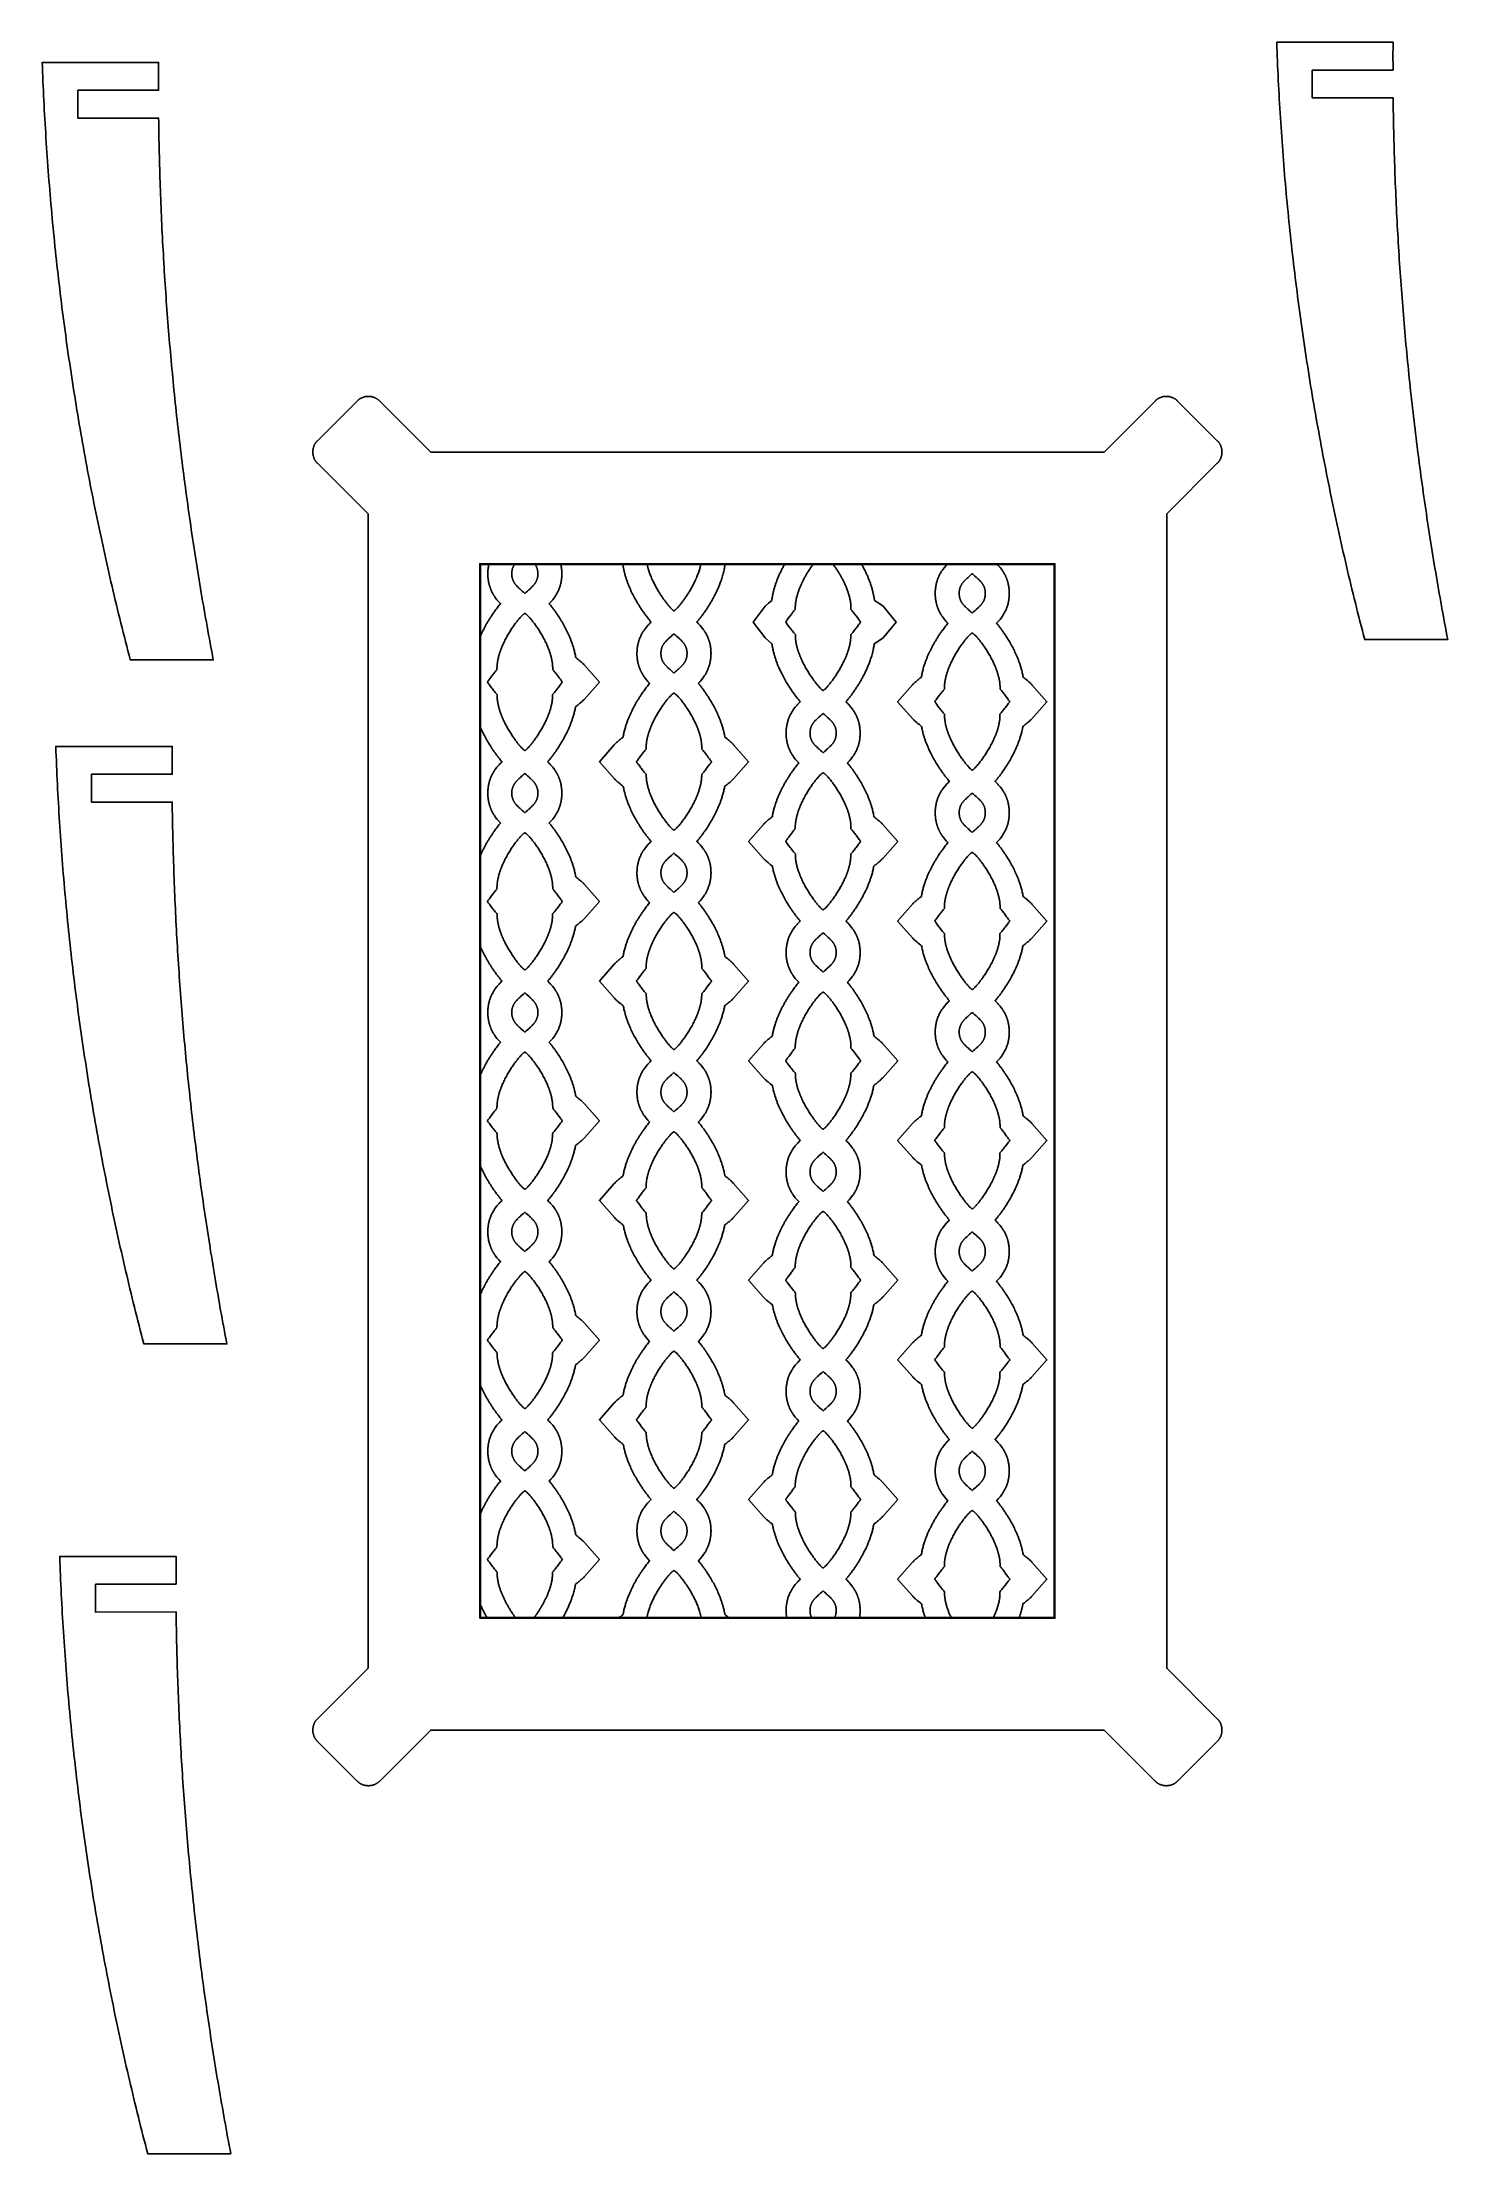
# Model space of a CAD drawing. Extents: x -242 to 227, y -355 to 350.
import ezdxf

# ---------------------------------------------------------------- set-up
doc = ezdxf.new("R2010")
doc.units = 0
doc.layers.add('Nível Padrão', color=1, linetype='CONTINUOUS')

msp = doc.modelspace()

# ---------------------------------------------------------------- linework, layer by layer
at = {"layer": 'Nível Padrão'}
for points in [[(181.93, 340.85), (208.9, 340.85), (208.88, 342.01), (208.87, 343.17), (208.86, 344.33), (208.86, 345.49), (208.86, 346.65), (208.87, 347.81), (208.88, 348.97), (208.9, 350.13), (170.03, 350.13), (170.09, 348.55), (170.15, 346.97), (170.21, 345.39), (170.28, 343.81), (170.34, 342.24), (170.42, 340.66), (170.49, 339.08), (170.57, 337.5), (170.65, 335.93), (170.73, 334.35), (170.81, 332.77), (170.9, 331.2), (170.99, 329.62), (171.08, 328.04), (171.18, 326.47), (171.28, 324.89), (171.38, 323.32), (171.48, 321.74), (171.59, 320.17), (171.7, 318.59), (171.81, 317.02), (171.92, 315.44), (172.04, 313.87), (172.16, 312.3), (172.28, 310.72), (172.41, 309.15), (172.54, 307.58), (172.67, 306), (172.8, 304.43), (172.94, 302.86), (173.08, 301.29), (173.22, 299.72), (173.36, 298.14), (173.51, 296.57), (173.66, 295), (173.81, 293.43), (173.97, 291.86), (174.13, 290.29), (174.29, 288.72), (174.45, 287.15), (174.62, 285.58), (174.79, 284.02), (174.96, 282.45), (175.13, 280.88), (175.31, 279.31), (175.49, 277.74), (175.67, 276.18), (175.86, 274.61), (176.05, 273.05), (176.24, 271.48), (176.43, 269.91), (176.63, 268.35), (176.83, 266.78), (177.03, 265.22), (177.23, 263.66), (177.44, 262.09), (177.65, 260.53), (177.86, 258.97), (178.08, 257.4), (178.29, 255.84), (178.51, 254.28), (178.74, 252.72), (178.96, 251.16), (179.19, 249.6), (179.42, 248.03), (179.66, 246.47), (179.89, 244.92), (180.13, 243.36), (180.38, 241.8), (180.62, 240.24), (180.87, 238.68), (181.12, 237.12), (181.37, 235.57), (181.63, 234.01), (181.89, 232.45), (182.15, 230.9), (182.41, 229.34), (182.68, 227.79), (182.95, 226.23), (183.22, 224.68), (183.49, 223.13), (183.77, 221.57), (184.05, 220.02), (184.33, 218.47), (184.62, 216.92), (184.9, 215.37), (185.2, 213.82), (185.49, 212.27), (185.79, 210.72), (186.08, 209.17), (186.39, 207.62), (186.69, 206.07), (187, 204.52), (187.31, 202.98), (187.62, 201.43), (187.93, 199.88), (188.25, 198.34), (188.57, 196.79), (188.89, 195.25), (189.22, 193.7), (189.55, 192.16), (189.88, 190.62), (190.21, 189.07), (190.55, 187.53), (190.89, 185.99), (191.23, 184.45), (191.57, 182.91), (191.92, 181.37), (192.27, 179.83), (192.62, 178.29), (192.98, 176.75), (193.34, 175.22), (193.7, 173.68), (194.06, 172.14), (194.43, 170.61), (194.79, 169.07), (195.17, 167.54), (195.54, 166), (195.92, 164.47), (196.29, 162.94), (196.68, 161.4), (197.06, 159.87), (197.45, 158.34), (197.84, 156.81), (198.23, 155.28), (198.63, 153.75), (199.02, 152.22), (199.42, 150.69), (227.15, 150.69), (226.88, 152.09), (226.62, 153.49), (226.36, 154.89), (226.09, 156.29), (225.84, 157.69), (225.58, 159.09), (225.32, 160.49), (225.07, 161.89), (224.82, 163.29), (224.57, 164.69), (224.33, 166.09), (224.08, 167.49), (223.84, 168.89), (223.6, 170.29), (223.36, 171.7), (223.12, 173.1), (222.88, 174.5), (222.65, 175.9), (222.42, 177.31), (222.19, 178.71), (221.96, 180.12), (221.74, 181.52), (221.51, 182.92), (221.29, 184.33), (221.07, 185.73), (220.86, 187.14), (220.64, 188.55), (220.43, 189.95), (220.21, 191.36), (220, 192.76), (219.8, 194.17), (219.59, 195.58), (219.39, 196.99), (219.18, 198.39), (218.98, 199.8), (218.78, 201.21), (218.59, 202.62), (218.39, 204.03), (218.2, 205.44), (218.01, 206.84), (217.82, 208.25), (217.64, 209.66), (217.45, 211.07), (217.27, 212.48), (217.09, 213.89), (216.91, 215.3), (216.73, 216.71), (216.56, 218.13), (216.38, 219.54), (216.21, 220.95), (216.04, 222.36), (215.88, 223.77), (215.71, 225.18), (215.55, 226.6), (215.39, 228.01), (215.23, 229.42), (215.07, 230.83), (214.92, 232.25), (214.76, 233.66), (214.61, 235.07), (214.46, 236.49), (214.31, 237.9), (214.17, 239.32), (214.02, 240.73), (213.88, 242.15), (213.74, 243.56), (213.6, 244.98), (213.47, 246.39), (213.33, 247.81), (213.2, 249.22), (213.07, 250.64), (212.94, 252.05), (212.82, 253.47), (212.69, 254.89), (212.57, 256.3), (212.45, 257.72), (212.33, 259.14), (212.22, 260.55), (212.1, 261.97), (211.99, 263.39), (211.88, 264.81), (211.77, 266.22), (211.67, 267.64), (211.56, 269.06), (211.46, 270.48), (211.36, 271.9), (211.26, 273.31), (211.16, 274.73), (211.07, 276.15), (210.97, 277.57), (210.88, 278.99), (210.79, 280.41), (210.71, 281.83), (210.62, 283.25), (210.54, 284.67), (210.46, 286.09), (210.38, 287.51), (210.3, 288.93), (210.23, 290.35), (210.15, 291.77), (210.08, 293.19), (210.01, 294.61), (209.95, 296.03), (209.88, 297.45), (209.82, 298.87), (209.76, 300.29), (209.7, 301.71), (209.64, 303.13), (209.58, 304.55), (209.53, 305.98), (209.48, 307.4), (209.43, 308.82), (209.38, 310.24), (209.33, 311.66), (209.29, 313.08), (209.25, 314.51), (209.21, 315.93), (209.17, 317.35), (209.13, 318.77), (209.1, 320.19), (209.07, 321.62), (209.04, 323.04), (209.01, 324.46), (208.98, 325.88), (208.96, 327.31), (208.94, 328.73), (208.92, 330.15), (208.9, 331.58), (181.93, 331.55), (181.93, 340.85)], [(-230.19, 334.11), (-203.22, 334.11), (-203.24, 335.27), (-203.25, 336.43), (-203.26, 337.59), (-203.26, 338.75), (-203.26, 339.91), (-203.25, 341.06), (-203.24, 342.22), (-203.22, 343.38), (-242.09, 343.38), (-242.03, 341.81), (-241.97, 340.23), (-241.91, 338.65), (-241.85, 337.07), (-241.78, 335.49), (-241.71, 333.91), (-241.63, 332.34), (-241.56, 330.76), (-241.48, 329.18), (-241.39, 327.61), (-241.31, 326.03), (-241.22, 324.45), (-241.13, 322.88), (-241.04, 321.3), (-240.94, 319.72), (-240.85, 318.15), (-240.75, 316.57), (-240.64, 315), (-240.54, 313.42), (-240.43, 311.85), (-240.31, 310.27), (-240.2, 308.7), (-240.08, 307.12), (-239.96, 305.55), (-239.84, 303.98), (-239.71, 302.4), (-239.59, 300.83), (-239.45, 299.26), (-239.32, 297.69), (-239.18, 296.11), (-239.04, 294.54), (-238.9, 292.97), (-238.76, 291.4), (-238.61, 289.83), (-238.46, 288.26), (-238.31, 286.69), (-238.15, 285.12), (-237.99, 283.55), (-237.83, 281.98), (-237.67, 280.41), (-237.5, 278.84), (-237.33, 277.27), (-237.16, 275.7), (-236.99, 274.14), (-236.81, 272.57), (-236.63, 271), (-236.45, 269.43), (-236.26, 267.87), (-236.08, 266.3), (-235.88, 264.73), (-235.69, 263.17), (-235.5, 261.6), (-235.3, 260.04), (-235.09, 258.47), (-234.89, 256.91), (-234.68, 255.35), (-234.47, 253.78), (-234.26, 252.22), (-234.05, 250.66), (-233.83, 249.1), (-233.61, 247.53), (-233.38, 245.97), (-233.16, 244.41), (-232.93, 242.85), (-232.7, 241.29), (-232.46, 239.73), (-232.23, 238.17), (-231.99, 236.61), (-231.75, 235.05), (-231.5, 233.5), (-231.25, 231.94), (-231, 230.38), (-230.75, 228.82), (-230.5, 227.27), (-230.24, 225.71), (-229.98, 224.15), (-229.71, 222.6), (-229.45, 221.04), (-229.18, 219.49), (-228.9, 217.94), (-228.63, 216.38), (-228.35, 214.83), (-228.07, 213.28), (-227.79, 211.73), (-227.51, 210.17), (-227.22, 208.62), (-226.93, 207.07), (-226.63, 205.52), (-226.34, 203.97), (-226.04, 202.42), (-225.74, 200.87), (-225.43, 199.33), (-225.13, 197.78), (-224.82, 196.23), (-224.5, 194.68), (-224.19, 193.14), (-223.87, 191.59), (-223.55, 190.05), (-223.23, 188.5), (-222.9, 186.96), (-222.57, 185.42), (-222.24, 183.87), (-221.91, 182.33), (-221.57, 180.79), (-221.23, 179.25), (-220.89, 177.71), (-220.55, 176.16), (-220.2, 174.63), (-219.85, 173.09), (-219.5, 171.55), (-219.14, 170.01), (-218.79, 168.47), (-218.43, 166.93), (-218.06, 165.4), (-217.7, 163.86), (-217.33, 162.33), (-216.96, 160.79), (-216.58, 159.26), (-216.21, 157.72), (-215.83, 156.19), (-215.45, 154.66), (-215.06, 153.13), (-214.67, 151.6), (-214.28, 150.07), (-213.89, 148.54), (-213.5, 147.01), (-213.1, 145.48), (-212.7, 143.95), (-184.97, 143.95), (-185.24, 145.35), (-185.5, 146.75), (-185.77, 148.14), (-186.03, 149.54), (-186.29, 150.94), (-186.54, 152.34), (-186.8, 153.74), (-187.05, 155.14), (-187.3, 156.54), (-187.55, 157.94), (-187.8, 159.34), (-188.04, 160.75), (-188.28, 162.15), (-188.53, 163.55), (-188.76, 164.95), (-189, 166.35), (-189.24, 167.76), (-189.47, 169.16), (-189.7, 170.56), (-189.93, 171.97), (-190.16, 173.37), (-190.38, 174.78), (-190.61, 176.18), (-190.83, 177.59), (-191.05, 178.99), (-191.27, 180.4), (-191.48, 181.8), (-191.7, 183.21), (-191.91, 184.61), (-192.12, 186.02), (-192.33, 187.43), (-192.53, 188.83), (-192.74, 190.24), (-192.94, 191.65), (-193.14, 193.06), (-193.34, 194.47), (-193.53, 195.87), (-193.73, 197.28), (-193.92, 198.69), (-194.11, 200.1), (-194.3, 201.51), (-194.49, 202.92), (-194.67, 204.33), (-194.85, 205.74), (-195.03, 207.15), (-195.21, 208.56), (-195.39, 209.97), (-195.56, 211.38), (-195.74, 212.79), (-195.91, 214.2), (-196.08, 215.62), (-196.24, 217.03), (-196.41, 218.44), (-196.57, 219.85), (-196.73, 221.26), (-196.89, 222.68), (-197.05, 224.09), (-197.21, 225.5), (-197.36, 226.92), (-197.51, 228.33), (-197.66, 229.74), (-197.81, 231.16), (-197.95, 232.57), (-198.1, 233.99), (-198.24, 235.4), (-198.38, 236.82), (-198.52, 238.23), (-198.65, 239.65), (-198.79, 241.06), (-198.92, 242.48), (-199.05, 243.89), (-199.18, 245.31), (-199.3, 246.73), (-199.43, 248.14), (-199.55, 249.56), (-199.67, 250.98), (-199.79, 252.39), (-199.9, 253.81), (-200.02, 255.23), (-200.13, 256.64), (-200.24, 258.06), (-200.35, 259.48), (-200.46, 260.9), (-200.56, 262.31), (-200.66, 263.73), (-200.76, 265.15), (-200.86, 266.57), (-200.96, 267.99), (-201.05, 269.41), (-201.15, 270.83), (-201.24, 272.24), (-201.33, 273.66), (-201.41, 275.08), (-201.5, 276.5), (-201.58, 277.92), (-201.66, 279.34), (-201.74, 280.76), (-201.82, 282.18), (-201.89, 283.6), (-201.97, 285.02), (-202.04, 286.44), (-202.11, 287.86), (-202.18, 289.28), (-202.24, 290.7), (-202.3, 292.13), (-202.37, 293.55), (-202.43, 294.97), (-202.48, 296.39), (-202.54, 297.81), (-202.59, 299.23), (-202.64, 300.65), (-202.69, 302.07), (-202.74, 303.5), (-202.79, 304.92), (-202.83, 306.34), (-202.87, 307.76), (-202.91, 309.18), (-202.95, 310.61), (-202.99, 312.03), (-203.02, 313.45), (-203.05, 314.87), (-203.08, 316.3), (-203.11, 317.72), (-203.14, 319.14), (-203.16, 320.56), (-203.18, 321.99), (-203.2, 323.41), (-203.22, 324.83), (-230.19, 324.81), (-230.19, 334.11)], [(-150.2, -209.56), (-150.3, -209.66), (-150.39, -209.76), (-150.48, -209.86), (-150.57, -209.96), (-150.65, -210.07), (-150.74, -210.18), (-150.81, -210.29), (-150.89, -210.4), (-150.96, -210.51), (-151.03, -210.62), (-151.09, -210.73), (-151.16, -210.85), (-151.22, -210.97), (-151.27, -211.08), (-151.33, -211.2), (-151.38, -211.32), (-151.42, -211.44), (-151.47, -211.57), (-151.51, -211.69), (-151.55, -211.81), (-151.58, -211.94), (-151.61, -212.06), (-151.64, -212.19), (-151.67, -212.31), (-151.69, -212.44), (-151.71, -212.56), (-151.73, -212.69), (-151.74, -212.82), (-151.75, -212.95), (-151.76, -213.07), (-151.76, -213.2), (-151.77, -213.33), (-151.76, -213.46), (-151.76, -213.59), (-151.75, -213.71), (-151.74, -213.84), (-151.73, -213.97), (-151.71, -214.1), (-151.69, -214.22), (-151.67, -214.35), (-151.64, -214.47), (-151.61, -214.6), (-151.58, -214.72), (-151.55, -214.85), (-151.51, -214.97), (-151.47, -215.09), (-151.42, -215.22), (-151.38, -215.34), (-151.33, -215.46), (-151.27, -215.58), (-151.22, -215.69), (-151.16, -215.81), (-151.09, -215.93), (-151.03, -216.04), (-150.96, -216.15), (-150.89, -216.26), (-150.81, -216.38), (-150.74, -216.48), (-150.65, -216.59), (-150.57, -216.7), (-150.48, -216.8), (-150.39, -216.9), (-150.3, -217), (-150.2, -217.1), (-136.96, -230.34), (-136.86, -230.44), (-136.76, -230.53), (-136.66, -230.62), (-136.56, -230.71), (-136.45, -230.79), (-136.35, -230.87), (-136.24, -230.95), (-136.13, -231.03), (-136.02, -231.1), (-135.9, -231.17), (-135.79, -231.23), (-135.67, -231.29), (-135.56, -231.35), (-135.44, -231.41), (-135.32, -231.46), (-135.2, -231.51), (-135.08, -231.56), (-134.96, -231.61), (-134.83, -231.65), (-134.71, -231.68), (-134.59, -231.72), (-134.46, -231.75), (-134.34, -231.78), (-134.21, -231.81), (-134.08, -231.83), (-133.96, -231.85), (-133.83, -231.87), (-133.7, -231.88), (-133.58, -231.89), (-133.45, -231.9), (-133.32, -231.9), (-133.19, -231.9), (-133.06, -231.9), (-132.94, -231.9), (-132.81, -231.89), (-132.68, -231.88), (-132.55, -231.87), (-132.43, -231.85), (-132.3, -231.83), (-132.17, -231.81), (-132.05, -231.78), (-131.92, -231.75), (-131.8, -231.72), (-131.67, -231.68), (-131.55, -231.65), (-131.43, -231.61), (-131.31, -231.56), (-131.19, -231.51), (-131.07, -231.46), (-130.95, -231.41), (-130.83, -231.35), (-130.71, -231.29), (-130.6, -231.23), (-130.48, -231.17), (-130.37, -231.1), (-130.26, -231.03), (-130.15, -230.95), (-130.04, -230.87), (-129.93, -230.79), (-129.83, -230.71), (-129.72, -230.62), (-129.62, -230.53), (-129.52, -230.44), (-129.42, -230.34), (-112.41, -213.33), (112.41, -213.33), (129.42, -230.34), (129.52, -230.44), (129.62, -230.53), (129.72, -230.62), (129.83, -230.71), (129.93, -230.79), (130.04, -230.87), (130.15, -230.95), (130.26, -231.03), (130.37, -231.1), (130.48, -231.17), (130.6, -231.23), (130.71, -231.29), (130.83, -231.35), (130.95, -231.41), (131.07, -231.46), (131.19, -231.51), (131.31, -231.56), (131.43, -231.61), (131.55, -231.65), (131.67, -231.68), (131.8, -231.72), (131.92, -231.75), (132.05, -231.78), (132.17, -231.81), (132.3, -231.83), (132.43, -231.85), (132.55, -231.87), (132.68, -231.88), (132.81, -231.89), (132.94, -231.9), (133.06, -231.9), (133.19, -231.9), (133.32, -231.9), (133.45, -231.9), (133.58, -231.89), (133.7, -231.88), (133.83, -231.87), (133.96, -231.85), (134.08, -231.83), (134.21, -231.81), (134.34, -231.78), (134.46, -231.75), (134.59, -231.72), (134.71, -231.68), (134.83, -231.65), (134.96, -231.61), (135.08, -231.56), (135.2, -231.51), (135.32, -231.46), (135.44, -231.41), (135.56, -231.35), (135.67, -231.29), (135.79, -231.23), (135.9, -231.17), (136.02, -231.1), (136.13, -231.03), (136.24, -230.95), (136.35, -230.87), (136.45, -230.79), (136.56, -230.71), (136.66, -230.62), (136.76, -230.53), (136.86, -230.44), (136.96, -230.34), (150.2, -217.1), (150.3, -217), (150.39, -216.9), (150.48, -216.8), (150.57, -216.7), (150.65, -216.59), (150.74, -216.48), (150.81, -216.38), (150.89, -216.26), (150.96, -216.15), (151.03, -216.04), (151.09, -215.93), (151.16, -215.81), (151.22, -215.69), (151.27, -215.58), (151.33, -215.46), (151.38, -215.34), (151.42, -215.22), (151.47, -215.09), (151.51, -214.97), (151.55, -214.85), (151.58, -214.72), (151.61, -214.6), (151.64, -214.47), (151.67, -214.35), (151.69, -214.22), (151.71, -214.1), (151.73, -213.97), (151.74, -213.84), (151.75, -213.71), (151.76, -213.59), (151.76, -213.46), (151.77, -213.33), (151.76, -213.2), (151.76, -213.07), (151.75, -212.95), (151.74, -212.82), (151.73, -212.69), (151.71, -212.56), (151.69, -212.44), (151.67, -212.31), (151.64, -212.19), (151.61, -212.06), (151.58, -211.94), (151.55, -211.81), (151.51, -211.69), (151.47, -211.57), (151.42, -211.44), (151.38, -211.32), (151.33, -211.2), (151.27, -211.08), (151.22, -210.97), (151.16, -210.85), (151.09, -210.73), (151.03, -210.62), (150.96, -210.51), (150.89, -210.4), (150.81, -210.29), (150.74, -210.18), (150.65, -210.07), (150.57, -209.96), (150.48, -209.86), (150.39, -209.76), (150.3, -209.66), (150.2, -209.56), (133.33, -192.69), (133.33, 192.69), (150.2, 209.56), (150.3, 209.66), (150.39, 209.76), (150.48, 209.86), (150.57, 209.96), (150.65, 210.07), (150.74, 210.18), (150.81, 210.29), (150.89, 210.4), (150.96, 210.51), (151.03, 210.62), (151.09, 210.73), (151.16, 210.85), (151.22, 210.97), (151.27, 211.08), (151.33, 211.2), (151.38, 211.32), (151.42, 211.44), (151.47, 211.57), (151.51, 211.69), (151.55, 211.81), (151.58, 211.94), (151.61, 212.06), (151.64, 212.19), (151.67, 212.31), (151.69, 212.44), (151.71, 212.56), (151.73, 212.69), (151.74, 212.82), (151.75, 212.95), (151.76, 213.07), (151.76, 213.2), (151.77, 213.33), (151.76, 213.46), (151.76, 213.59), (151.75, 213.71), (151.74, 213.84), (151.73, 213.97), (151.71, 214.1), (151.69, 214.22), (151.67, 214.35), (151.64, 214.47), (151.61, 214.6), (151.58, 214.72), (151.55, 214.85), (151.51, 214.97), (151.47, 215.09), (151.42, 215.22), (151.38, 215.34), (151.33, 215.46), (151.27, 215.58), (151.22, 215.69), (151.16, 215.81), (151.09, 215.93), (151.03, 216.04), (150.96, 216.15), (150.89, 216.26), (150.81, 216.38), (150.74, 216.48), (150.65, 216.59), (150.57, 216.7), (150.48, 216.8), (150.39, 216.9), (150.3, 217), (150.2, 217.1), (136.96, 230.34), (136.86, 230.44), (136.76, 230.53), (136.66, 230.62), (136.56, 230.71), (136.45, 230.79), (136.35, 230.87), (136.24, 230.95), (136.13, 231.03), (136.02, 231.1), (135.9, 231.17), (135.79, 231.23), (135.67, 231.29), (135.56, 231.35), (135.44, 231.41), (135.32, 231.46), (135.2, 231.51), (135.08, 231.56), (134.96, 231.61), (134.83, 231.65), (134.71, 231.68), (134.59, 231.72), (134.46, 231.75), (134.34, 231.78), (134.21, 231.81), (134.08, 231.83), (133.96, 231.85), (133.83, 231.87), (133.7, 231.88), (133.58, 231.89), (133.45, 231.9), (133.32, 231.9), (133.19, 231.9), (133.06, 231.9), (132.94, 231.9), (132.81, 231.89), (132.68, 231.88), (132.55, 231.87), (132.43, 231.85), (132.3, 231.83), (132.17, 231.81), (132.05, 231.78), (131.92, 231.75), (131.8, 231.72), (131.67, 231.68), (131.55, 231.65), (131.43, 231.61), (131.31, 231.56), (131.19, 231.51), (131.07, 231.46), (130.95, 231.41), (130.83, 231.35), (130.71, 231.29), (130.6, 231.23), (130.48, 231.17), (130.37, 231.1), (130.26, 231.03), (130.15, 230.95), (130.04, 230.87), (129.93, 230.79), (129.83, 230.71), (129.72, 230.62), (129.62, 230.53), (129.52, 230.44), (129.42, 230.34), (112.41, 213.33), (-112.41, 213.33), (-129.42, 230.34), (-129.52, 230.44), (-129.62, 230.53), (-129.72, 230.62), (-129.83, 230.71), (-129.93, 230.79), (-130.04, 230.87), (-130.15, 230.95), (-130.26, 231.03), (-130.37, 231.1), (-130.48, 231.17), (-130.6, 231.23), (-130.71, 231.29), (-130.83, 231.35), (-130.95, 231.41), (-131.07, 231.46), (-131.19, 231.51), (-131.31, 231.56), (-131.43, 231.61), (-131.55, 231.65), (-131.67, 231.68), (-131.8, 231.72), (-131.92, 231.75), (-132.05, 231.78), (-132.17, 231.81), (-132.3, 231.83), (-132.43, 231.85), (-132.55, 231.87), (-132.68, 231.88), (-132.81, 231.89), (-132.94, 231.9), (-133.06, 231.9), (-133.19, 231.9), (-133.32, 231.9), (-133.45, 231.9), (-133.58, 231.89), (-133.7, 231.88), (-133.83, 231.87), (-133.96, 231.85), (-134.08, 231.83), (-134.21, 231.81), (-134.34, 231.78), (-134.46, 231.75), (-134.59, 231.72), (-134.71, 231.68), (-134.83, 231.65), (-134.96, 231.61), (-135.08, 231.56), (-135.2, 231.51), (-135.32, 231.46), (-135.44, 231.41), (-135.56, 231.35), (-135.67, 231.29), (-135.79, 231.23), (-135.9, 231.17), (-136.02, 231.1), (-136.13, 231.03), (-136.24, 230.95), (-136.35, 230.87), (-136.45, 230.79), (-136.56, 230.71), (-136.66, 230.62), (-136.76, 230.53), (-136.86, 230.44), (-136.96, 230.34), (-150.2, 217.1), (-150.3, 217), (-150.39, 216.9), (-150.48, 216.8), (-150.57, 216.7), (-150.65, 216.59), (-150.74, 216.48), (-150.81, 216.38), (-150.89, 216.26), (-150.96, 216.15), (-151.03, 216.04), (-151.09, 215.93), (-151.16, 215.81), (-151.22, 215.69), (-151.27, 215.58), (-151.33, 215.46), (-151.38, 215.34), (-151.42, 215.22), (-151.47, 215.09), (-151.51, 214.97), (-151.55, 214.85), (-151.58, 214.72), (-151.61, 214.6), (-151.64, 214.47), (-151.67, 214.35), (-151.69, 214.22), (-151.71, 214.1), (-151.73, 213.97), (-151.74, 213.84), (-151.75, 213.71), (-151.76, 213.59), (-151.76, 213.46), (-151.77, 213.33), (-151.76, 213.2), (-151.76, 213.07), (-151.75, 212.95), (-151.74, 212.82), (-151.73, 212.69), (-151.71, 212.56), (-151.69, 212.44), (-151.67, 212.31), (-151.64, 212.19), (-151.61, 212.06), (-151.58, 211.94), (-151.55, 211.81), (-151.51, 211.69), (-151.47, 211.57), (-151.42, 211.44), (-151.38, 211.32), (-151.33, 211.2), (-151.27, 211.08), (-151.22, 210.97), (-151.16, 210.85), (-151.09, 210.73), (-151.03, 210.62), (-150.96, 210.51), (-150.89, 210.4), (-150.81, 210.29), (-150.74, 210.18), (-150.65, 210.07), (-150.57, 209.96), (-150.48, 209.86), (-150.39, 209.76), (-150.3, 209.66), (-150.2, 209.56), (-133.33, 192.69), (-133.33, -192.69), (-150.2, -209.56)], [(-96, -176), (96, -176), (96, 176), (-96, 176), (-96, -176)], [(-96, -171), (-96, -141.54), (-95.86, -141.21), (-95.72, -140.88), (-95.57, -140.55), (-95.42, -140.22), (-95.31, -139.98), (-95.19, -139.73), (-95.07, -139.49), (-94.96, -139.25), (-94.84, -139.01), (-94.71, -138.77), (-94.59, -138.53), (-94.47, -138.29), (-94.34, -138.05), (-94.22, -137.81), (-94.09, -137.58), (-93.96, -137.34), (-93.83, -137.11), (-93.69, -136.87), (-93.56, -136.64), (-93.43, -136.41), (-93.29, -136.17), (-93.15, -135.94), (-93.01, -135.71), (-92.87, -135.48), (-92.73, -135.25), (-92.59, -135.03), (-92.44, -134.8), (-92.3, -134.57), (-92.15, -134.35), (-92, -134.12), (-91.85, -133.9), (-91.7, -133.67), (-91.55, -133.45), (-91.4, -133.23), (-91.24, -133.01), (-91.08, -132.79), (-90.85, -132.46), (-90.61, -132.13), (-90.36, -131.8), (-90.12, -131.48), (-89.86, -131.16), (-89.61, -130.84), (-89.35, -130.53), (-89.09, -130.21), (-89.1, -130.2), (-89.67, -129.6), (-90.27, -128.9), (-90.83, -128.17), (-90.93, -128.03), (-91.02, -127.89), (-91.12, -127.76), (-91.21, -127.61), (-91.3, -127.47), (-91.39, -127.33), (-91.47, -127.19), (-91.56, -127.04), (-91.64, -126.89), (-91.72, -126.75), (-91.8, -126.6), (-91.88, -126.45), (-91.95, -126.3), (-92.02, -126.15), (-92.1, -126), (-92.17, -125.85), (-92.23, -125.69), (-92.3, -125.54), (-92.36, -125.38), (-92.42, -125.23), (-92.48, -125.07), (-92.54, -124.91), (-92.6, -124.75), (-92.65, -124.6), (-92.7, -124.44), (-92.75, -124.28), (-92.8, -124.11), (-92.84, -123.95), (-92.89, -123.79), (-92.93, -123.63), (-92.97, -123.46), (-93.01, -123.3), (-93.06, -123.04), (-93.11, -122.77), (-93.15, -122.51), (-93.19, -122.24), (-93.23, -121.97), (-93.26, -121.7), (-93.28, -121.44), (-93.3, -121.17), (-93.31, -120.9), (-93.32, -120.63), (-93.33, -120.36), (-93.33, -120.09), (-93.32, -119.83), (-93.31, -119.56), (-93.3, -119.29), (-93.28, -119.02), (-93.26, -118.79), (-93.24, -118.57), (-93.21, -118.34), (-93.18, -118.12), (-93.14, -117.89), (-93.1, -117.67), (-93.06, -117.45), (-93.02, -117.23), (-92.97, -117.01), (-92.91, -116.79), (-92.85, -116.57), (-92.79, -116.35), (-92.73, -116.14), (-92.66, -115.92), (-92.59, -115.71), (-92.51, -115.5), (-92.43, -115.28), (-92.35, -115.07), (-92.27, -114.87), (-92.18, -114.66), (-92.08, -114.45), (-91.99, -114.25), (-91.89, -114.05), (-91.78, -113.85), (-91.67, -113.65), (-91.56, -113.45), (-91.45, -113.26), (-91.33, -113.06), (-91.21, -112.87), (-91.09, -112.68), (-90.96, -112.49), (-90.83, -112.31), (-90.27, -111.57), (-89.67, -110.88), (-89.54, -110.74), (-89.41, -110.6), (-89.28, -110.46), (-89.14, -110.32), (-89.01, -110.18), (-88.87, -110.05), (-88.73, -109.91), (-88.59, -109.78), (-88.72, -109.63), (-88.85, -109.48), (-88.98, -109.33), (-89.1, -109.18), (-89.29, -108.95), (-89.48, -108.71), (-89.67, -108.48), (-89.85, -108.24), (-90.04, -108), (-90.22, -107.76), (-90.4, -107.52), (-90.58, -107.28), (-90.76, -107.03), (-90.93, -106.79), (-91.11, -106.54), (-91.28, -106.3), (-91.45, -106.05), (-91.62, -105.8), (-91.79, -105.55), (-91.95, -105.3), (-92.22, -104.89), (-92.49, -104.47), (-92.75, -104.05), (-93.01, -103.63), (-93.26, -103.21), (-93.51, -102.79), (-93.75, -102.36), (-93.99, -101.93), (-94.23, -101.49), (-94.46, -101.06), (-94.68, -100.62), (-94.9, -100.18), (-95.12, -99.74), (-95.33, -99.29), (-95.53, -98.84), (-95.73, -98.39), (-95.87, -98.08), (-96, -97.77), (-96, -68.31), (-95.86, -67.98), (-95.72, -67.65), (-95.57, -67.32), (-95.42, -66.99), (-95.31, -66.75), (-95.19, -66.5), (-95.07, -66.26), (-94.96, -66.02), (-94.84, -65.78), (-94.71, -65.54), (-94.59, -65.3), (-94.47, -65.06), (-94.34, -64.82), (-94.22, -64.58), (-94.09, -64.35), (-93.96, -64.11), (-93.83, -63.88), (-93.69, -63.64), (-93.56, -63.41), (-93.43, -63.17), (-93.29, -62.94), (-93.15, -62.71), (-93.01, -62.48), (-92.87, -62.25), (-92.73, -62.02), (-92.59, -61.79), (-92.44, -61.57), (-92.3, -61.34), (-92.15, -61.11), (-92, -60.89), (-91.85, -60.67), (-91.7, -60.44), (-91.55, -60.22), (-91.4, -60), (-91.24, -59.78), (-91.08, -59.56), (-90.85, -59.23), (-90.61, -58.9), (-90.36, -58.57), (-90.12, -58.25), (-89.86, -57.93), (-89.61, -57.61), (-89.35, -57.29), (-89.09, -56.98), (-89.1, -56.97), (-89.67, -56.37), (-90.27, -55.67), (-90.83, -54.94), (-90.93, -54.8), (-91.02, -54.66), (-91.12, -54.52), (-91.21, -54.38), (-91.3, -54.24), (-91.39, -54.1), (-91.47, -53.95), (-91.56, -53.81), (-91.64, -53.66), (-91.72, -53.52), (-91.8, -53.37), (-91.88, -53.22), (-91.95, -53.07), (-92.02, -52.92), (-92.1, -52.77), (-92.17, -52.61), (-92.23, -52.46), (-92.3, -52.31), (-92.36, -52.15), (-92.42, -52), (-92.48, -51.84), (-92.54, -51.68), (-92.6, -51.52), (-92.65, -51.36), (-92.7, -51.2), (-92.75, -51.04), (-92.8, -50.88), (-92.84, -50.72), (-92.89, -50.56), (-92.93, -50.4), (-92.97, -50.23), (-93.01, -50.07), (-93.06, -49.8), (-93.11, -49.54), (-93.15, -49.27), (-93.19, -49.01), (-93.23, -48.74), (-93.26, -48.47), (-93.28, -48.21), (-93.3, -47.94), (-93.31, -47.67), (-93.32, -47.4), (-93.33, -47.13), (-93.33, -46.86), (-93.32, -46.59), (-93.31, -46.33), (-93.3, -46.06), (-93.28, -45.79), (-93.26, -45.56), (-93.24, -45.34), (-93.21, -45.11), (-93.18, -44.89), (-93.14, -44.66), (-93.1, -44.44), (-93.06, -44.22), (-93.02, -44), (-92.97, -43.78), (-92.91, -43.56), (-92.85, -43.34), (-92.79, -43.12), (-92.73, -42.91), (-92.66, -42.69), (-92.59, -42.48), (-92.51, -42.26), (-92.43, -42.05), (-92.35, -41.84), (-92.27, -41.64), (-92.18, -41.43), (-92.08, -41.22), (-91.99, -41.02), (-91.89, -40.82), (-91.78, -40.62), (-91.67, -40.42), (-91.56, -40.22), (-91.45, -40.03), (-91.33, -39.83), (-91.21, -39.64), (-91.09, -39.45), (-90.96, -39.26), (-90.83, -39.08), (-90.27, -38.34), (-89.67, -37.65), (-89.54, -37.51), (-89.41, -37.37), (-89.28, -37.23), (-89.14, -37.09), (-89.01, -36.95), (-88.87, -36.82), (-88.73, -36.68), (-88.59, -36.55), (-88.72, -36.4), (-88.85, -36.25), (-88.98, -36.1), (-89.1, -35.95), (-89.29, -35.72), (-89.48, -35.48), (-89.67, -35.25), (-89.85, -35.01), (-90.04, -34.77), (-90.22, -34.53), (-90.4, -34.29), (-90.58, -34.05), (-90.76, -33.8), (-90.93, -33.56), (-91.11, -33.31), (-91.28, -33.07), (-91.45, -32.82), (-91.62, -32.57), (-91.79, -32.32), (-91.95, -32.07), (-92.22, -31.66), (-92.49, -31.24), (-92.75, -30.82), (-93.01, -30.4), (-93.26, -29.98), (-93.51, -29.55), (-93.75, -29.13), (-93.99, -28.7), (-94.23, -28.26), (-94.46, -27.83), (-94.68, -27.39), (-94.9, -26.95), (-95.12, -26.51), (-95.33, -26.06), (-95.53, -25.61), (-95.73, -25.16), (-95.87, -24.85), (-96, -24.54), (-96, 4.92), (-95.86, 5.25), (-95.72, 5.58), (-95.57, 5.91), (-95.42, 6.24), (-95.31, 6.48), (-95.19, 6.73), (-95.07, 6.97), (-94.96, 7.21), (-94.84, 7.45), (-94.71, 7.69), (-94.59, 7.93), (-94.47, 8.17), (-94.34, 8.41), (-94.22, 8.65), (-94.09, 8.88), (-93.96, 9.12), (-93.83, 9.36), (-93.69, 9.59), (-93.56, 9.82), (-93.43, 10.06), (-93.29, 10.29), (-93.15, 10.52), (-93.01, 10.75), (-92.87, 10.98), (-92.73, 11.21), (-92.59, 11.44), (-92.44, 11.66), (-92.3, 11.89), (-92.15, 12.12), (-92, 12.34), (-91.85, 12.56), (-91.7, 12.79), (-91.55, 13.01), (-91.4, 13.23), (-91.24, 13.45), (-91.08, 13.67), (-90.85, 14), (-90.61, 14.33), (-90.36, 14.66), (-90.12, 14.98), (-89.86, 15.3), (-89.61, 15.62), (-89.35, 15.94), (-89.09, 16.25), (-89.1, 16.26), (-89.67, 16.86), (-90.27, 17.56), (-90.83, 18.29), (-90.93, 18.43), (-91.02, 18.57), (-91.12, 18.71), (-91.21, 18.85), (-91.3, 18.99), (-91.39, 19.13), (-91.47, 19.28), (-91.56, 19.42), (-91.64, 19.57), (-91.72, 19.71), (-91.8, 19.86), (-91.88, 20.01), (-91.95, 20.16), (-92.02, 20.31), (-92.1, 20.46), (-92.17, 20.62), (-92.23, 20.77), (-92.3, 20.92), (-92.36, 21.08), (-92.42, 21.24), (-92.48, 21.39), (-92.54, 21.55), (-92.6, 21.71), (-92.65, 21.87), (-92.7, 22.03), (-92.75, 22.19), (-92.8, 22.35), (-92.84, 22.51), (-92.89, 22.67), (-92.93, 22.83), (-92.97, 23), (-93.01, 23.16), (-93.06, 23.43), (-93.11, 23.69), (-93.15, 23.96), (-93.19, 24.22), (-93.23, 24.49), (-93.26, 24.76), (-93.28, 25.02), (-93.3, 25.29), (-93.31, 25.56), (-93.32, 25.83), (-93.33, 26.1), (-93.33, 26.37), (-93.32, 26.64), (-93.31, 26.91), (-93.3, 27.17), (-93.28, 27.44), (-93.26, 27.67), (-93.24, 27.9), (-93.21, 28.12), (-93.18, 28.35), (-93.14, 28.57), (-93.1, 28.79), (-93.06, 29.01), (-93.02, 29.24), (-92.97, 29.46), (-92.91, 29.67), (-92.85, 29.89), (-92.79, 30.11), (-92.73, 30.33), (-92.66, 30.54), (-92.59, 30.75), (-92.51, 30.97), (-92.43, 31.18), (-92.35, 31.39), (-92.27, 31.6), (-92.18, 31.8), (-92.08, 32.01), (-91.99, 32.21), (-91.89, 32.41), (-91.78, 32.61), (-91.67, 32.81), (-91.56, 33.01), (-91.45, 33.21), (-91.33, 33.4), (-91.21, 33.59), (-91.09, 33.78), (-90.96, 33.97), (-90.83, 34.15), (-90.27, 34.89), (-89.67, 35.58), (-89.54, 35.72), (-89.41, 35.86), (-89.28, 36), (-89.14, 36.14), (-89.01, 36.28), (-88.87, 36.41), (-88.73, 36.55), (-88.59, 36.68), (-88.72, 36.83), (-88.85, 36.98), (-88.98, 37.13), (-89.1, 37.28), (-89.29, 37.51), (-89.48, 37.75), (-89.67, 37.98), (-89.85, 38.22), (-90.04, 38.46), (-90.22, 38.7), (-90.4, 38.94), (-90.58, 39.18), (-90.76, 39.43), (-90.93, 39.67), (-91.11, 39.92), (-91.28, 40.16), (-91.45, 40.41), (-91.62, 40.66), (-91.79, 40.91), (-91.95, 41.16), (-92.22, 41.58), (-92.49, 41.99), (-92.75, 42.41), (-93.01, 42.83), (-93.26, 43.25), (-93.51, 43.68), (-93.75, 44.1), (-93.99, 44.54), (-94.23, 44.97), (-94.46, 45.4), (-94.68, 45.84), (-94.9, 46.28), (-95.12, 46.73), (-95.33, 47.17), (-95.53, 47.62), (-95.73, 48.07), (-95.87, 48.38), (-96, 48.69), (-96, 78.15), (-95.86, 78.48), (-95.72, 78.82), (-95.57, 79.14), (-95.42, 79.47), (-95.31, 79.71), (-95.19, 79.96), (-95.07, 80.2), (-94.96, 80.44), (-94.84, 80.68), (-94.71, 80.92), (-94.59, 81.16), (-94.47, 81.4), (-94.34, 81.64), (-94.22, 81.88), (-94.09, 82.12), (-93.96, 82.35), (-93.83, 82.59), (-93.69, 82.82), (-93.56, 83.05), (-93.43, 83.29), (-93.29, 83.52), (-93.15, 83.75), (-93.01, 83.98), (-92.87, 84.21), (-92.73, 84.44), (-92.59, 84.67), (-92.44, 84.9), (-92.3, 85.12), (-92.15, 85.35), (-92, 85.57), (-91.85, 85.8), (-91.7, 86.02), (-91.55, 86.24), (-91.4, 86.46), (-91.24, 86.68), (-91.08, 86.9), (-90.85, 87.23), (-90.61, 87.56), (-90.36, 87.89), (-90.12, 88.21), (-89.86, 88.53), (-89.61, 88.85), (-89.35, 89.17), (-89.09, 89.48), (-89.1, 89.49), (-89.67, 90.1), (-90.27, 90.79), (-90.83, 91.52), (-90.93, 91.66), (-91.02, 91.8), (-91.12, 91.94), (-91.21, 92.08), (-91.3, 92.22), (-91.39, 92.36), (-91.47, 92.51), (-91.56, 92.65), (-91.64, 92.8), (-91.72, 92.95), (-91.8, 93.09), (-91.88, 93.24), (-91.95, 93.39), (-92.02, 93.54), (-92.1, 93.69), (-92.17, 93.85), (-92.23, 94), (-92.3, 94.15), (-92.36, 94.31), (-92.42, 94.47), (-92.48, 94.62), (-92.54, 94.78), (-92.6, 94.94), (-92.65, 95.1), (-92.7, 95.26), (-92.75, 95.42), (-92.8, 95.58), (-92.84, 95.74), (-92.89, 95.9), (-92.93, 96.07), (-92.97, 96.23), (-93.01, 96.39), (-93.06, 96.66), (-93.11, 96.92), (-93.15, 97.19), (-93.19, 97.45), (-93.23, 97.72), (-93.26, 97.99), (-93.28, 98.26), (-93.3, 98.52), (-93.31, 98.79), (-93.32, 99.06), (-93.33, 99.33), (-93.33, 99.6), (-93.32, 99.87), (-93.31, 100.14), (-93.3, 100.41), (-93.28, 100.67), (-93.26, 100.9), (-93.24, 101.13), (-93.21, 101.35), (-93.18, 101.58), (-93.14, 101.8), (-93.1, 102.02), (-93.06, 102.24), (-93.02, 102.47), (-92.97, 102.69), (-92.91, 102.91), (-92.85, 103.12), (-92.79, 103.34), (-92.73, 103.56), (-92.66, 103.77), (-92.59, 103.99), (-92.51, 104.2), (-92.43, 104.41), (-92.35, 104.62), (-92.27, 104.83), (-92.18, 105.03), (-92.08, 105.24), (-91.99, 105.44), (-91.89, 105.64), (-91.78, 105.85), (-91.67, 106.04), (-91.56, 106.24), (-91.45, 106.44), (-91.33, 106.63), (-91.21, 106.82), (-91.09, 107.01), (-90.96, 107.2), (-90.83, 107.39), (-90.27, 108.12), (-89.67, 108.81), (-89.54, 108.95), (-89.41, 109.09), (-89.28, 109.23), (-89.14, 109.37), (-89.01, 109.51), (-88.87, 109.64), (-88.73, 109.78), (-88.59, 109.91), (-88.72, 110.06), (-88.85, 110.21), (-88.98, 110.36), (-89.1, 110.51), (-89.29, 110.74), (-89.48, 110.98), (-89.67, 111.22), (-89.85, 111.45), (-90.04, 111.69), (-90.22, 111.93), (-90.4, 112.17), (-90.58, 112.41), (-90.76, 112.66), (-90.93, 112.9), (-91.11, 113.15), (-91.28, 113.4), (-91.45, 113.64), (-91.62, 113.89), (-91.79, 114.14), (-91.95, 114.39), (-92.22, 114.81), (-92.49, 115.22), (-92.75, 115.64), (-93.01, 116.06), (-93.26, 116.48), (-93.51, 116.91), (-93.75, 117.34), (-93.99, 117.77), (-94.23, 118.2), (-94.46, 118.64), (-94.68, 119.07), (-94.9, 119.51), (-95.12, 119.96), (-95.33, 120.4), (-95.53, 120.85), (-95.73, 121.3), (-95.87, 121.61), (-96, 121.92), (-96, 151.38), (-95.86, 151.72), (-95.72, 152.05), (-95.57, 152.37), (-95.42, 152.7), (-95.31, 152.95), (-95.19, 153.19), (-95.07, 153.43), (-94.96, 153.67), (-94.84, 153.91), (-94.71, 154.16), (-94.59, 154.39), (-94.47, 154.63), (-94.34, 154.87), (-94.22, 155.11), (-94.09, 155.35), (-93.96, 155.58), (-93.83, 155.82), (-93.69, 156.05), (-93.56, 156.29), (-93.43, 156.52), (-93.29, 156.75), (-93.15, 156.98), (-93.01, 157.21), (-92.87, 157.44), (-92.73, 157.67), (-92.59, 157.9), (-92.44, 158.13), (-92.3, 158.35), (-92.15, 158.58), (-92, 158.8), (-91.85, 159.03), (-91.7, 159.25), (-91.55, 159.47), (-91.4, 159.69), (-91.24, 159.91), (-91.08, 160.13), (-90.85, 160.46), (-90.61, 160.79), (-90.36, 161.12), (-90.12, 161.44), (-89.86, 161.77), (-89.61, 162.08), (-89.35, 162.4), (-89.09, 162.71), (-89.1, 162.72), (-89.67, 163.33), (-90.27, 164.02), (-90.83, 164.75), (-90.93, 164.89), (-91.02, 165.03), (-91.12, 165.17), (-91.21, 165.31), (-91.3, 165.45), (-91.39, 165.59), (-91.47, 165.74), (-91.56, 165.88), (-91.64, 166.03), (-91.72, 166.18), (-91.8, 166.32), (-91.88, 166.47), (-91.95, 166.62), (-92.02, 166.77), (-92.1, 166.93), (-92.17, 167.08), (-92.23, 167.23), (-92.3, 167.39), (-92.36, 167.54), (-92.42, 167.7), (-92.48, 167.85), (-92.54, 168.01), (-92.6, 168.17), (-92.65, 168.33), (-92.7, 168.49), (-92.75, 168.65), (-92.8, 168.81), (-92.84, 168.97), (-92.89, 169.13), (-92.93, 169.3), (-92.97, 169.46), (-93.01, 169.62), (-93.06, 169.89), (-93.11, 170.15), (-93.15, 170.42), (-93.19, 170.68), (-93.23, 170.95), (-93.26, 171.22), (-93.28, 171.49), (-93.3, 171.75), (-93.31, 172.02), (-93.32, 172.29), (-93.33, 172.56), (-93.33, 172.83), (-93.32, 173.1), (-93.31, 173.37), (-93.3, 173.64), (-93.28, 173.91), (-93.26, 174.17), (-93.23, 174.43), (-93.19, 174.7), (-93.15, 174.96), (-93.11, 175.22), (-93.06, 175.48), (-93.01, 175.74), (-92.95, 176), (-68.99, 176), (-68.94, 175.75), (-68.88, 175.48), (-68.83, 175.22), (-68.79, 174.95), (-68.75, 174.68), (-68.71, 174.42), (-68.68, 174.15), (-68.66, 173.88), (-68.64, 173.61), (-68.63, 173.35), (-68.62, 173.08), (-68.61, 172.81), (-68.61, 172.54), (-68.62, 172.27), (-68.63, 172), (-68.64, 171.73), (-68.66, 171.46), (-68.68, 171.24), (-68.7, 171.01), (-68.73, 170.79), (-68.76, 170.56), (-68.8, 170.34), (-68.84, 170.12), (-68.88, 169.89), (-68.92, 169.67), (-68.97, 169.45), (-69.03, 169.23), (-69.09, 169.01), (-69.15, 168.8), (-69.21, 168.58), (-69.28, 168.37), (-69.35, 168.15), (-69.43, 167.94), (-69.51, 167.73), (-69.59, 167.52), (-69.67, 167.31), (-69.76, 167.11), (-69.86, 166.9), (-69.95, 166.7), (-70.05, 166.49), (-70.16, 166.29), (-70.27, 166.09), (-70.38, 165.9), (-70.49, 165.7), (-70.61, 165.51), (-70.73, 165.32), (-70.85, 165.13), (-70.98, 164.94), (-71.11, 164.75), (-71.67, 164.02), (-72.27, 163.33), (-72.84, 162.72), (-72.85, 162.71), (-72.71, 162.55), (-72.58, 162.39), (-72.44, 162.22), (-72.31, 162.06), (-72.15, 161.85), (-71.99, 161.65), (-71.83, 161.44), (-71.67, 161.24), (-71.51, 161.03), (-71.36, 160.82), (-71.2, 160.61), (-71.05, 160.4), (-70.9, 160.19), (-70.75, 159.98), (-70.6, 159.77), (-70.45, 159.55), (-70.3, 159.34), (-70.15, 159.12), (-70.01, 158.91), (-69.87, 158.69), (-69.59, 158.28), (-69.33, 157.86), (-69.06, 157.44), (-68.81, 157.02), (-68.55, 156.59), (-68.31, 156.16), (-68.06, 155.73), (-67.82, 155.3), (-67.59, 154.86), (-67.36, 154.42), (-67.14, 153.98), (-66.92, 153.54), (-66.7, 153.09), (-66.49, 152.64), (-66.29, 152.19), (-66.09, 151.74), (-65.98, 151.49), (-65.88, 151.23), (-65.78, 150.98), (-65.67, 150.73), (-65.58, 150.48), (-65.48, 150.22), (-65.39, 149.97), (-65.29, 149.71), (-65.2, 149.45), (-65.11, 149.2), (-65.03, 148.94), (-64.94, 148.68), (-64.86, 148.42), (-64.78, 148.16), (-64.7, 147.9), (-64.63, 147.64), (-64.53, 147.28), (-64.43, 146.92), (-64.35, 146.55), (-64.26, 146.19), (-64.18, 145.83), (-64.11, 145.46), (-64.04, 145.09), (-63.98, 144.73), (-63.62, 144.45), (-63.27, 144.17), (-62.91, 143.89), (-62.56, 143.6), (-62.37, 143.44), (-62.17, 143.27), (-61.98, 143.1), (-61.79, 142.93), (-61.6, 142.75), (-61.42, 142.58), (-61.23, 142.39), (-61.05, 142.21), (-56.06, 136.51), (-61.08, 130.82), (-61.21, 130.7), (-61.33, 130.57), (-61.46, 130.44), (-61.59, 130.32), (-61.72, 130.2), (-61.85, 130.08), (-61.99, 129.96), (-62.12, 129.84), (-62.36, 129.64), (-62.59, 129.44), (-62.83, 129.25), (-63.07, 129.05), (-63.31, 128.86), (-63.55, 128.67), (-63.8, 128.48), (-64.05, 128.3), (-64.1, 127.99), (-64.16, 127.69), (-64.22, 127.38), (-64.29, 127.08), (-64.37, 126.73), (-64.45, 126.39), (-64.54, 126.05), (-64.63, 125.7), (-64.73, 125.36), (-64.83, 125.02), (-64.93, 124.68), (-65.04, 124.35), (-65.13, 124.09), (-65.22, 123.84), (-65.3, 123.58), (-65.4, 123.33), (-65.49, 123.07), (-65.59, 122.82), (-65.68, 122.57), (-65.78, 122.32), (-65.88, 122.07), (-65.98, 121.82), (-66.09, 121.57), (-66.2, 121.32), (-66.3, 121.08), (-66.41, 120.83), (-66.53, 120.58), (-66.64, 120.34), (-66.87, 119.86), (-67.11, 119.38), (-67.35, 118.9), (-67.6, 118.42), (-67.85, 117.95), (-68.11, 117.48), (-68.37, 117.02), (-68.64, 116.56), (-68.91, 116.1), (-69.19, 115.64), (-69.47, 115.19), (-69.76, 114.74), (-70.05, 114.29), (-70.35, 113.85), (-70.66, 113.4), (-70.96, 112.97), (-71.1, 112.77), (-71.24, 112.57), (-71.39, 112.38), (-71.53, 112.18), (-71.68, 111.99), (-71.82, 111.79), (-71.97, 111.6), (-72.12, 111.41), (-72.27, 111.22), (-72.42, 111.03), (-72.57, 110.84), (-72.72, 110.65), (-72.88, 110.47), (-73.03, 110.28), (-73.19, 110.1), (-73.35, 109.91), (-73.21, 109.78), (-73.07, 109.64), (-72.93, 109.51), (-72.8, 109.37), (-72.66, 109.23), (-72.53, 109.09), (-72.4, 108.95), (-72.27, 108.81), (-71.67, 108.12), (-71.11, 107.39), (-71.01, 107.25), (-70.92, 107.11), (-70.82, 106.97), (-70.73, 106.83), (-70.64, 106.69), (-70.55, 106.54), (-70.47, 106.4), (-70.38, 106.26), (-70.3, 106.11), (-70.22, 105.96), (-70.14, 105.81), (-70.06, 105.67), (-69.99, 105.52), (-69.92, 105.36), (-69.84, 105.21), (-69.78, 105.06), (-69.71, 104.91), (-69.64, 104.75), (-69.58, 104.6), (-69.52, 104.44), (-69.46, 104.28), (-69.4, 104.13), (-69.34, 103.97), (-69.29, 103.81), (-69.24, 103.65), (-69.19, 103.49), (-69.14, 103.33), (-69.1, 103.17), (-69.05, 103), (-69.01, 102.84), (-68.97, 102.68), (-68.94, 102.51), (-68.88, 102.25), (-68.83, 101.99), (-68.79, 101.72), (-68.75, 101.45), (-68.71, 101.19), (-68.68, 100.92), (-68.66, 100.65), (-68.64, 100.38), (-68.63, 100.12), (-68.62, 99.85), (-68.61, 99.58), (-68.61, 99.31), (-68.62, 99.04), (-68.63, 98.77), (-68.64, 98.5), (-68.66, 98.23), (-68.68, 98.01), (-68.7, 97.78), (-68.73, 97.56), (-68.76, 97.33), (-68.8, 97.11), (-68.84, 96.88), (-68.88, 96.66), (-68.92, 96.44), (-68.97, 96.22), (-69.03, 96), (-69.09, 95.78), (-69.15, 95.57), (-69.21, 95.35), (-69.28, 95.14), (-69.35, 94.92), (-69.43, 94.71), (-69.51, 94.5), (-69.59, 94.29), (-69.67, 94.08), (-69.76, 93.87), (-69.86, 93.67), (-69.95, 93.47), (-70.05, 93.26), (-70.16, 93.06), (-70.27, 92.86), (-70.38, 92.67), (-70.49, 92.47), (-70.61, 92.28), (-70.73, 92.09), (-70.85, 91.9), (-70.98, 91.71), (-71.11, 91.52), (-71.67, 90.79), (-72.27, 90.1), (-72.84, 89.49), (-72.85, 89.48), (-72.71, 89.32), (-72.58, 89.16), (-72.44, 88.99), (-72.31, 88.83), (-72.15, 88.62), (-71.99, 88.42), (-71.83, 88.21), (-71.67, 88.01), (-71.51, 87.8), (-71.36, 87.59), (-71.2, 87.38), (-71.05, 87.17), (-70.9, 86.96), (-70.75, 86.75), (-70.6, 86.54), (-70.45, 86.32), (-70.3, 86.11), (-70.15, 85.89), (-70.01, 85.68), (-69.87, 85.46), (-69.59, 85.04), (-69.33, 84.63), (-69.06, 84.21), (-68.81, 83.78), (-68.55, 83.36), (-68.31, 82.93), (-68.06, 82.5), (-67.82, 82.07), (-67.59, 81.63), (-67.36, 81.19), (-67.14, 80.75), (-66.92, 80.3), (-66.7, 79.86), (-66.49, 79.41), (-66.29, 78.96), (-66.09, 78.5), (-65.98, 78.25), (-65.88, 78), (-65.78, 77.75), (-65.67, 77.5), (-65.58, 77.24), (-65.48, 76.99), (-65.39, 76.74), (-65.29, 76.48), (-65.2, 76.22), (-65.11, 75.96), (-65.03, 75.71), (-64.94, 75.45), (-64.86, 75.19), (-64.78, 74.93), (-64.7, 74.67), (-64.63, 74.41), (-64.53, 74.05), (-64.43, 73.69), (-64.35, 73.32), (-64.26, 72.96), (-64.18, 72.6), (-64.11, 72.23), (-64.04, 71.86), (-63.98, 71.5), (-63.62, 71.22), (-63.27, 70.94), (-62.91, 70.66), (-62.56, 70.37), (-62.37, 70.21), (-62.17, 70.04), (-61.98, 69.87), (-61.79, 69.7), (-61.6, 69.52), (-61.42, 69.34), (-61.23, 69.16), (-61.05, 68.98), (-56.06, 63.27), (-61.08, 57.59), (-61.21, 57.46), (-61.33, 57.34), (-61.46, 57.21), (-61.59, 57.09), (-61.72, 56.97), (-61.85, 56.85), (-61.99, 56.73), (-62.12, 56.61), (-62.36, 56.41), (-62.59, 56.21), (-62.83, 56.02), (-63.07, 55.82), (-63.31, 55.63), (-63.55, 55.44), (-63.8, 55.25), (-64.05, 55.07), (-64.1, 54.76), (-64.16, 54.46), (-64.22, 54.15), (-64.29, 53.85), (-64.37, 53.5), (-64.45, 53.16), (-64.54, 52.82), (-64.63, 52.47), (-64.73, 52.13), (-64.83, 51.79), (-64.93, 51.45), (-65.04, 51.12), (-65.13, 50.86), (-65.22, 50.6), (-65.3, 50.35), (-65.4, 50.1), (-65.49, 49.84), (-65.59, 49.59), (-65.68, 49.34), (-65.78, 49.09), (-65.88, 48.84), (-65.98, 48.59), (-66.09, 48.34), (-66.2, 48.09), (-66.3, 47.84), (-66.41, 47.6), (-66.53, 47.35), (-66.64, 47.11), (-66.87, 46.63), (-67.11, 46.15), (-67.35, 45.67), (-67.6, 45.19), (-67.85, 44.72), (-68.11, 44.25), (-68.37, 43.79), (-68.64, 43.33), (-68.91, 42.87), (-69.19, 42.41), (-69.47, 41.96), (-69.76, 41.51), (-70.05, 41.06), (-70.35, 40.61), (-70.66, 40.17), (-70.96, 39.74), (-71.1, 39.54), (-71.24, 39.34), (-71.39, 39.15), (-71.53, 38.95), (-71.68, 38.76), (-71.82, 38.56), (-71.97, 38.37), (-72.12, 38.18), (-72.27, 37.99), (-72.42, 37.8), (-72.57, 37.61), (-72.72, 37.42), (-72.88, 37.24), (-73.03, 37.05), (-73.19, 36.86), (-73.35, 36.68), (-73.21, 36.55), (-73.07, 36.41), (-72.93, 36.28), (-72.8, 36.14), (-72.66, 36), (-72.53, 35.86), (-72.4, 35.72), (-72.27, 35.58), (-71.67, 34.89), (-71.11, 34.15), (-71.01, 34.02), (-70.92, 33.88), (-70.82, 33.74), (-70.73, 33.6), (-70.64, 33.46), (-70.55, 33.31), (-70.47, 33.17), (-70.38, 33.02), (-70.3, 32.88), (-70.22, 32.73), (-70.14, 32.58), (-70.06, 32.43), (-69.99, 32.28), (-69.92, 32.13), (-69.84, 31.98), (-69.78, 31.83), (-69.71, 31.68), (-69.64, 31.52), (-69.58, 31.37), (-69.52, 31.21), (-69.46, 31.05), (-69.4, 30.9), (-69.34, 30.74), (-69.29, 30.58), (-69.24, 30.42), (-69.19, 30.26), (-69.14, 30.1), (-69.1, 29.94), (-69.05, 29.77), (-69.01, 29.61), (-68.97, 29.45), (-68.94, 29.28), (-68.88, 29.02), (-68.83, 28.75), (-68.79, 28.49), (-68.75, 28.22), (-68.71, 27.96), (-68.68, 27.69), (-68.66, 27.42), (-68.64, 27.15), (-68.63, 26.88), (-68.62, 26.62), (-68.61, 26.35), (-68.61, 26.08), (-68.62, 25.81), (-68.63, 25.54), (-68.64, 25.27), (-68.66, 25), (-68.68, 24.78), (-68.7, 24.55), (-68.73, 24.32), (-68.76, 24.1), (-68.8, 23.88), (-68.84, 23.65), (-68.88, 23.43), (-68.92, 23.21), (-68.97, 22.99), (-69.03, 22.77), (-69.09, 22.55), (-69.15, 22.34), (-69.21, 22.12), (-69.28, 21.91), (-69.35, 21.69), (-69.43, 21.48), (-69.51, 21.27), (-69.59, 21.06), (-69.67, 20.85), (-69.76, 20.64), (-69.86, 20.44), (-69.95, 20.23), (-70.05, 20.03), (-70.16, 19.83), (-70.27, 19.63), (-70.38, 19.44), (-70.49, 19.24), (-70.61, 19.05), (-70.73, 18.85), (-70.85, 18.66), (-70.98, 18.48), (-71.11, 18.29), (-71.67, 17.56), (-72.27, 16.86), (-72.84, 16.26), (-72.85, 16.25), (-72.71, 16.09), (-72.58, 15.93), (-72.44, 15.76), (-72.31, 15.59), (-72.15, 15.39), (-71.99, 15.19), (-71.83, 14.98), (-71.67, 14.77), (-71.51, 14.57), (-71.36, 14.36), (-71.2, 14.15), (-71.05, 13.94), (-70.9, 13.73), (-70.75, 13.52), (-70.6, 13.3), (-70.45, 13.09), (-70.3, 12.88), (-70.15, 12.66), (-70.01, 12.44), (-69.87, 12.23), (-69.59, 11.81), (-69.33, 11.4), (-69.06, 10.98), (-68.81, 10.55), (-68.55, 10.13), (-68.31, 9.7), (-68.06, 9.27), (-67.82, 8.83), (-67.59, 8.4), (-67.36, 7.96), (-67.14, 7.52), (-66.92, 7.07), (-66.7, 6.63), (-66.49, 6.18), (-66.29, 5.73), (-66.09, 5.27), (-65.98, 5.02), (-65.88, 4.77), (-65.78, 4.52), (-65.67, 4.27), (-65.58, 4.01), (-65.48, 3.76), (-65.39, 3.5), (-65.29, 3.25), (-65.2, 2.99), (-65.11, 2.73), (-65.03, 2.48), (-64.94, 2.22), (-64.86, 1.96), (-64.78, 1.7), (-64.7, 1.44), (-64.63, 1.17), (-64.53, 0.82), (-64.43, 0.45), (-64.35, 0.09), (-64.26, -0.27), (-64.18, -0.64), (-64.11, -1), (-64.04, -1.37), (-63.98, -1.74), (-63.62, -2.01), (-63.27, -2.29), (-62.91, -2.57), (-62.56, -2.86), (-62.37, -3.02), (-62.17, -3.19), (-61.98, -3.36), (-61.79, -3.53), (-61.6, -3.71), (-61.42, -3.89), (-61.23, -4.07), (-61.05, -4.25), (-56.06, -9.96), (-61.08, -15.64), (-61.21, -15.77), (-61.33, -15.89), (-61.46, -16.02), (-61.59, -16.14), (-61.72, -16.26), (-61.85, -16.38), (-61.99, -16.5), (-62.12, -16.62), (-62.36, -16.82), (-62.59, -17.02), (-62.83, -17.21), (-63.07, -17.41), (-63.31, -17.6), (-63.55, -17.79), (-63.8, -17.98), (-64.05, -18.16), (-64.1, -18.47), (-64.16, -18.77), (-64.22, -19.08), (-64.29, -19.38), (-64.37, -19.73), (-64.45, -20.07), (-64.54, -20.42), (-64.63, -20.76), (-64.73, -21.1), (-64.83, -21.44), (-64.93, -21.78), (-65.04, -22.12), (-65.13, -22.37), (-65.22, -22.63), (-65.3, -22.88), (-65.4, -23.13), (-65.49, -23.39), (-65.59, -23.64), (-65.68, -23.89), (-65.78, -24.14), (-65.88, -24.39), (-65.98, -24.64), (-66.09, -24.89), (-66.2, -25.14), (-66.3, -25.39), (-66.41, -25.63), (-66.53, -25.88), (-66.64, -26.12), (-66.87, -26.61), (-67.11, -27.09), (-67.35, -27.56), (-67.6, -28.04), (-67.85, -28.51), (-68.11, -28.98), (-68.37, -29.44), (-68.64, -29.91), (-68.91, -30.37), (-69.19, -30.82), (-69.47, -31.28), (-69.76, -31.73), (-70.05, -32.17), (-70.35, -32.62), (-70.66, -33.06), (-70.96, -33.49), (-71.1, -33.69), (-71.24, -33.89), (-71.39, -34.09), (-71.53, -34.28), (-71.68, -34.48), (-71.82, -34.67), (-71.97, -34.86), (-72.12, -35.05), (-72.27, -35.24), (-72.42, -35.43), (-72.57, -35.62), (-72.72, -35.81), (-72.88, -36), (-73.03, -36.18), (-73.19, -36.37), (-73.35, -36.55), (-73.21, -36.68), (-73.07, -36.82), (-72.93, -36.95), (-72.8, -37.09), (-72.66, -37.23), (-72.53, -37.37), (-72.4, -37.51), (-72.27, -37.65), (-71.67, -38.34), (-71.11, -39.08), (-71.01, -39.21), (-70.92, -39.35), (-70.82, -39.49), (-70.73, -39.63), (-70.64, -39.77), (-70.55, -39.92), (-70.47, -40.06), (-70.38, -40.21), (-70.3, -40.35), (-70.22, -40.5), (-70.14, -40.65), (-70.06, -40.8), (-69.99, -40.95), (-69.92, -41.1), (-69.84, -41.25), (-69.78, -41.4), (-69.71, -41.56), (-69.64, -41.71), (-69.58, -41.86), (-69.52, -42.02), (-69.46, -42.18), (-69.4, -42.33), (-69.34, -42.49), (-69.29, -42.65), (-69.24, -42.81), (-69.19, -42.97), (-69.14, -43.13), (-69.1, -43.29), (-69.05, -43.46), (-69.01, -43.62), (-68.97, -43.78), (-68.94, -43.95), (-68.88, -44.21), (-68.83, -44.48), (-68.79, -44.74), (-68.75, -45.01), (-68.71, -45.28), (-68.68, -45.54), (-68.66, -45.81), (-68.64, -46.08), (-68.63, -46.35), (-68.62, -46.62), (-68.61, -46.88), (-68.61, -47.15), (-68.62, -47.42), (-68.63, -47.69), (-68.64, -47.96), (-68.66, -48.23), (-68.68, -48.46), (-68.7, -48.68), (-68.73, -48.91), (-68.76, -49.13), (-68.8, -49.35), (-68.84, -49.58), (-68.88, -49.8), (-68.92, -50.02), (-68.97, -50.24), (-69.03, -50.46), (-69.09, -50.68), (-69.15, -50.9), (-69.21, -51.11), (-69.28, -51.33), (-69.35, -51.54), (-69.43, -51.75), (-69.51, -51.96), (-69.59, -52.17), (-69.67, -52.38), (-69.76, -52.59), (-69.86, -52.79), (-69.95, -53), (-70.05, -53.2), (-70.16, -53.4), (-70.27, -53.6), (-70.38, -53.8), (-70.49, -53.99), (-70.61, -54.18), (-70.73, -54.38), (-70.85, -54.57), (-70.98, -54.75), (-71.11, -54.94), (-71.67, -55.67), (-72.27, -56.37), (-72.84, -56.97), (-72.85, -56.98), (-72.71, -57.14), (-72.58, -57.31), (-72.44, -57.47), (-72.31, -57.64), (-72.15, -57.84), (-71.99, -58.04), (-71.83, -58.25), (-71.67, -58.46), (-71.51, -58.66), (-71.36, -58.87), (-71.2, -59.08), (-71.05, -59.29), (-70.9, -59.5), (-70.75, -59.71), (-70.6, -59.93), (-70.45, -60.14), (-70.3, -60.35), (-70.15, -60.57), (-70.01, -60.79), (-69.87, -61), (-69.59, -61.42), (-69.33, -61.83), (-69.06, -62.25), (-68.81, -62.68), (-68.55, -63.1), (-68.31, -63.53), (-68.06, -63.96), (-67.82, -64.4), (-67.59, -64.83), (-67.36, -65.27), (-67.14, -65.71), (-66.92, -66.16), (-66.7, -66.6), (-66.49, -67.05), (-66.29, -67.5), (-66.09, -67.96), (-65.98, -68.21), (-65.88, -68.46), (-65.78, -68.71), (-65.67, -68.96), (-65.58, -69.22), (-65.48, -69.47), (-65.39, -69.73), (-65.29, -69.98), (-65.2, -70.24), (-65.11, -70.5), (-65.03, -70.76), (-64.94, -71.01), (-64.86, -71.27), (-64.78, -71.53), (-64.7, -71.79), (-64.63, -72.06), (-64.53, -72.42), (-64.43, -72.78), (-64.35, -73.14), (-64.26, -73.5), (-64.18, -73.87), (-64.11, -74.23), (-64.04, -74.6), (-63.98, -74.97), (-63.62, -75.24), (-63.27, -75.52), (-62.91, -75.8), (-62.56, -76.09), (-62.37, -76.25), (-62.17, -76.42), (-61.98, -76.59), (-61.79, -76.76), (-61.6, -76.94), (-61.42, -77.12), (-61.23, -77.3), (-61.05, -77.48), (-56.06, -83.19), (-61.08, -88.87), (-61.21, -89), (-61.33, -89.12), (-61.46, -89.25), (-61.59, -89.37), (-61.72, -89.5), (-61.85, -89.62), (-61.99, -89.74), (-62.12, -89.85), (-62.36, -90.05), (-62.59, -90.25), (-62.83, -90.45), (-63.07, -90.64), (-63.31, -90.83), (-63.55, -91.02), (-63.8, -91.21), (-64.05, -91.39), (-64.1, -91.7), (-64.16, -92.01), (-64.22, -92.31), (-64.29, -92.61), (-64.37, -92.96), (-64.45, -93.3), (-64.54, -93.65), (-64.63, -93.99), (-64.73, -94.33), (-64.83, -94.67), (-64.93, -95.01), (-65.04, -95.35), (-65.13, -95.6), (-65.22, -95.86), (-65.3, -96.11), (-65.4, -96.37), (-65.49, -96.62), (-65.59, -96.87), (-65.68, -97.12), (-65.78, -97.37), (-65.88, -97.62), (-65.98, -97.87), (-66.09, -98.12), (-66.2, -98.37), (-66.3, -98.62), (-66.41, -98.86), (-66.53, -99.11), (-66.64, -99.35), (-66.87, -99.84), (-67.11, -100.32), (-67.35, -100.79), (-67.6, -101.27), (-67.85, -101.74), (-68.11, -102.21), (-68.37, -102.67), (-68.64, -103.14), (-68.91, -103.6), (-69.19, -104.05), (-69.47, -104.51), (-69.76, -104.96), (-70.05, -105.4), (-70.35, -105.85), (-70.66, -106.29), (-70.96, -106.73), (-71.1, -106.92), (-71.24, -107.12), (-71.39, -107.32), (-71.53, -107.51), (-71.68, -107.71), (-71.82, -107.9), (-71.97, -108.09), (-72.12, -108.28), (-72.27, -108.47), (-72.42, -108.66), (-72.57, -108.85), (-72.72, -109.04), (-72.88, -109.23), (-73.03, -109.41), (-73.19, -109.6), (-73.35, -109.78), (-73.21, -109.91), (-73.07, -110.05), (-72.93, -110.18), (-72.8, -110.32), (-72.66, -110.46), (-72.53, -110.6), (-72.4, -110.74), (-72.27, -110.88), (-71.67, -111.57), (-71.11, -112.31), (-71.01, -112.44), (-70.92, -112.58), (-70.82, -112.72), (-70.73, -112.86), (-70.64, -113.01), (-70.55, -113.15), (-70.47, -113.29), (-70.38, -113.44), (-70.3, -113.58), (-70.22, -113.73), (-70.14, -113.88), (-70.06, -114.03), (-69.99, -114.18), (-69.92, -114.33), (-69.84, -114.48), (-69.78, -114.63), (-69.71, -114.79), (-69.64, -114.94), (-69.58, -115.1), (-69.52, -115.25), (-69.46, -115.41), (-69.4, -115.57), (-69.34, -115.72), (-69.29, -115.88), (-69.24, -116.04), (-69.19, -116.2), (-69.14, -116.36), (-69.1, -116.53), (-69.05, -116.69), (-69.01, -116.85), (-68.97, -117.01), (-68.94, -117.18), (-68.88, -117.44), (-68.83, -117.71), (-68.79, -117.97), (-68.75, -118.24), (-68.71, -118.51), (-68.68, -118.77), (-68.66, -119.04), (-68.64, -119.31), (-68.63, -119.58), (-68.62, -119.85), (-68.61, -120.12), (-68.61, -120.38), (-68.62, -120.65), (-68.63, -120.92), (-68.64, -121.19), (-68.66, -121.46), (-68.68, -121.69), (-68.7, -121.91), (-68.73, -122.14), (-68.76, -122.36), (-68.8, -122.59), (-68.84, -122.81), (-68.88, -123.03), (-68.92, -123.25), (-68.97, -123.47), (-69.03, -123.69), (-69.09, -123.91), (-69.15, -124.13), (-69.21, -124.34), (-69.28, -124.56), (-69.35, -124.77), (-69.43, -124.98), (-69.51, -125.19), (-69.59, -125.4), (-69.67, -125.61), (-69.76, -125.82), (-69.86, -126.02), (-69.95, -126.23), (-70.05, -126.43), (-70.16, -126.63), (-70.27, -126.83), (-70.38, -127.03), (-70.49, -127.22), (-70.61, -127.42), (-70.73, -127.61), (-70.85, -127.8), (-70.98, -127.98), (-71.11, -128.17), (-71.67, -128.9), (-72.27, -129.6), (-72.84, -130.2), (-72.85, -130.21), (-72.71, -130.37), (-72.58, -130.54), (-72.44, -130.7), (-72.31, -130.87), (-72.15, -131.07), (-71.99, -131.28), (-71.83, -131.48), (-71.67, -131.69), (-71.51, -131.89), (-71.36, -132.1), (-71.2, -132.31), (-71.05, -132.52), (-70.9, -132.73), (-70.75, -132.94), (-70.6, -133.16), (-70.45, -133.37), (-70.3, -133.59), (-70.15, -133.8), (-70.01, -134.02), (-69.87, -134.23), (-69.59, -134.65), (-69.33, -135.07), (-69.06, -135.49), (-68.81, -135.91), (-68.55, -136.33), (-68.31, -136.76), (-68.06, -137.19), (-67.82, -137.63), (-67.59, -138.06), (-67.36, -138.5), (-67.14, -138.94), (-66.92, -139.39), (-66.7, -139.83), (-66.49, -140.28), (-66.29, -140.73), (-66.09, -141.19), (-65.98, -141.44), (-65.88, -141.69), (-65.78, -141.94), (-65.67, -142.19), (-65.58, -142.45), (-65.48, -142.7), (-65.39, -142.96), (-65.29, -143.21), (-65.2, -143.47), (-65.11, -143.73), (-65.03, -143.99), (-64.94, -144.25), (-64.86, -144.5), (-64.78, -144.76), (-64.7, -145.03), (-64.63, -145.29), (-64.53, -145.65), (-64.43, -146.01), (-64.35, -146.37), (-64.26, -146.73), (-64.18, -147.1), (-64.11, -147.46), (-64.04, -147.83), (-63.98, -148.2), (-63.62, -148.47), (-63.27, -148.75), (-62.91, -149.03), (-62.56, -149.32), (-62.37, -149.48), (-62.17, -149.65), (-61.98, -149.82), (-61.79, -149.99), (-61.6, -150.17), (-61.42, -150.35), (-61.23, -150.53), (-61.05, -150.71), (-56.06, -156.42), (-61.08, -162.1), (-61.21, -162.23), (-61.33, -162.36), (-61.46, -162.48), (-61.59, -162.6), (-61.72, -162.73), (-61.85, -162.85), (-61.99, -162.97), (-62.12, -163.08), (-62.36, -163.28), (-62.59, -163.48), (-62.83, -163.68), (-63.07, -163.87), (-63.31, -164.06), (-63.55, -164.25), (-63.8, -164.44), (-64.05, -164.63), (-64.08, -164.85), (-64.13, -165.07), (-64.17, -165.3), (-64.21, -165.52), (-64.26, -165.74), (-64.31, -165.96), (-64.36, -166.19), (-64.42, -166.41), (-64.52, -166.81), (-64.63, -167.22), (-64.75, -167.62), (-64.87, -168.03), (-64.99, -168.43), (-65.12, -168.83), (-65.26, -169.23), (-65.4, -169.62), (-65.52, -169.93), (-65.64, -170.24), (-65.76, -170.54), (-65.88, -170.85), (-66.01, -171.15), (-66.14, -171.46), (-66.27, -171.76), (-66.4, -172.06), (-66.54, -172.36), (-66.67, -172.66), (-66.81, -172.96), (-66.96, -173.25), (-67.1, -173.55), (-67.25, -173.84), (-67.4, -174.13), (-67.55, -174.43), (-67.77, -174.82), (-67.98, -175.22), (-68.2, -175.61), (-68.42, -176), (-93.52, -176), (-93.67, -175.73), (-93.82, -175.47), (-93.97, -175.2), (-94.12, -174.93), (-94.26, -174.66), (-94.4, -174.39), (-94.55, -174.11), (-94.68, -173.84), (-94.82, -173.57), (-94.96, -173.29), (-95.09, -173.02), (-95.22, -172.74), (-95.35, -172.46), (-95.48, -172.18), (-95.61, -171.9), (-95.73, -171.62), (-95.87, -171.31), (-96, -171)], [(-95.73, -175.73), (95.73, -175.73), (95.73, 175.73), (-95.73, 175.73), (-95.73, -175.73)], [(-84.46, 175.73), (-77.48, 175.73), (-77.43, 175.65), (-77.38, 175.57), (-77.33, 175.49), (-77.28, 175.41), (-77.24, 175.33), (-77.19, 175.25), (-77.15, 175.16), (-77.11, 175.08), (-77.07, 174.99), (-77.03, 174.91), (-77, 174.82), (-76.96, 174.73), (-76.93, 174.64), (-76.9, 174.55), (-76.87, 174.46), (-76.84, 174.37), (-76.81, 174.27), (-76.79, 174.18), (-76.76, 174.08), (-76.74, 173.98), (-76.72, 173.88), (-76.7, 173.78), (-76.69, 173.68), (-76.67, 173.57), (-76.66, 173.47), (-76.65, 173.36), (-76.64, 173.25), (-76.63, 173.14), (-76.62, 173.03), (-76.62, 172.92), (-76.61, 172.8), (-76.61, 172.68), (-76.62, 172.54), (-76.62, 172.4), (-76.63, 172.25), (-76.64, 172.12), (-76.65, 171.98), (-76.66, 171.85), (-76.68, 171.72), (-76.7, 171.59), (-76.73, 171.46), (-76.75, 171.34), (-76.78, 171.22), (-76.81, 171.1), (-76.84, 170.98), (-76.88, 170.87), (-76.92, 170.75), (-76.96, 170.64), (-77, 170.53), (-77.04, 170.43), (-77.09, 170.32), (-77.14, 170.21), (-77.19, 170.11), (-77.24, 170.01), (-77.3, 169.91), (-77.36, 169.81), (-77.42, 169.71), (-77.48, 169.62), (-77.54, 169.52), (-77.61, 169.43), (-77.68, 169.33), (-77.75, 169.24), (-77.82, 169.15), (-77.89, 169.06), (-77.96, 168.96), (-78.04, 168.87), (-78.12, 168.79), (-78.2, 168.7), (-78.36, 168.52), (-78.53, 168.34), (-78.71, 168.17), (-78.89, 167.99), (-79.08, 167.82), (-79.27, 167.64), (-79.47, 167.46), (-79.67, 167.28), (-80.09, 166.91), (-80.52, 166.52), (-80.75, 166.32), (-80.97, 166.11), (-81.19, 166.32), (-81.42, 166.52), (-81.85, 166.91), (-82.27, 167.28), (-82.47, 167.46), (-82.67, 167.64), (-82.86, 167.82), (-83.05, 167.99), (-83.23, 168.17), (-83.41, 168.34), (-83.58, 168.52), (-83.74, 168.7), (-83.82, 168.79), (-83.9, 168.87), (-83.98, 168.96), (-84.05, 169.06), (-84.12, 169.15), (-84.19, 169.24), (-84.26, 169.33), (-84.33, 169.43), (-84.4, 169.52), (-84.46, 169.62), (-84.52, 169.71), (-84.58, 169.81), (-84.64, 169.91), (-84.7, 170.01), (-84.75, 170.11), (-84.8, 170.21), (-84.85, 170.32), (-84.9, 170.43), (-84.94, 170.53), (-84.98, 170.64), (-85.02, 170.75), (-85.06, 170.87), (-85.1, 170.98), (-85.13, 171.1), (-85.16, 171.22), (-85.19, 171.34), (-85.21, 171.46), (-85.24, 171.59), (-85.26, 171.72), (-85.28, 171.85), (-85.29, 171.98), (-85.3, 172.12), (-85.31, 172.25), (-85.32, 172.4), (-85.33, 172.54), (-85.33, 172.68), (-85.33, 172.8), (-85.32, 172.92), (-85.32, 173.03), (-85.31, 173.15), (-85.3, 173.26), (-85.29, 173.37), (-85.28, 173.48), (-85.27, 173.58), (-85.25, 173.69), (-85.24, 173.79), (-85.22, 173.89), (-85.2, 173.99), (-85.17, 174.09), (-85.15, 174.19), (-85.13, 174.28), (-85.1, 174.38), (-85.07, 174.47), (-85.04, 174.56), (-85.01, 174.65), (-84.98, 174.74), (-84.94, 174.83), (-84.9, 174.92), (-84.87, 175), (-84.83, 175.09), (-84.79, 175.17), (-84.74, 175.26), (-84.7, 175.34), (-84.65, 175.42), (-84.61, 175.5), (-84.56, 175.58), (-84.51, 175.66), (-84.46, 175.73)], [(-48.38, 176), (-13.94, 176), (-14.02, 175.94), (-14.11, 175.88), (-14.16, 175.54), (-14.21, 175.19), (-14.27, 174.85), (-14.33, 174.51), (-14.4, 174.17), (-14.47, 173.83), (-14.55, 173.49), (-14.63, 173.16), (-14.73, 172.75), (-14.84, 172.34), (-14.96, 171.94), (-15.08, 171.53), (-15.2, 171.13), (-15.33, 170.73), (-15.47, 170.34), (-15.61, 169.94), (-15.73, 169.63), (-15.85, 169.32), (-15.97, 169.02), (-16.09, 168.71), (-16.22, 168.41), (-16.35, 168.11), (-16.48, 167.8), (-16.61, 167.5), (-16.75, 167.2), (-16.88, 166.9), (-17.02, 166.61), (-17.17, 166.31), (-17.31, 166.01), (-17.46, 165.72), (-17.61, 165.43), (-17.77, 165.14), (-17.91, 164.87), (-18.05, 164.61), (-18.19, 164.34), (-18.34, 164.08), (-18.48, 163.82), (-18.63, 163.56), (-18.78, 163.3), (-18.94, 163.04), (-19.09, 162.78), (-19.24, 162.53), (-19.4, 162.27), (-19.56, 162.02), (-19.72, 161.76), (-19.88, 161.51), (-20.04, 161.26), (-20.21, 161.01), (-20.37, 160.76), (-20.54, 160.51), (-20.71, 160.26), (-20.88, 160.02), (-21.06, 159.77), (-21.23, 159.53), (-21.4, 159.29), (-21.58, 159.04), (-21.76, 158.8), (-21.94, 158.56), (-22.12, 158.32), (-22.3, 158.09), (-22.49, 157.85), (-22.68, 157.62), (-22.86, 157.38), (-23.05, 157.15), (-23.18, 157), (-23.3, 156.85), (-23.43, 156.7), (-23.56, 156.55), (-23.42, 156.41), (-23.28, 156.28), (-23.14, 156.14), (-23.01, 156.01), (-22.87, 155.87), (-22.74, 155.73), (-22.61, 155.59), (-22.48, 155.45), (-21.88, 154.76), (-21.32, 154.02), (-21.22, 153.89), (-21.13, 153.75), (-21.04, 153.61), (-20.94, 153.47), (-20.85, 153.32), (-20.77, 153.18), (-20.68, 153.04), (-20.59, 152.89), (-20.51, 152.75), (-20.43, 152.6), (-20.35, 152.45), (-20.28, 152.3), (-20.2, 152.15), (-20.13, 152), (-20.06, 151.85), (-19.99, 151.7), (-19.92, 151.54), (-19.85, 151.39), (-19.79, 151.23), (-19.73, 151.08), (-19.67, 150.92), (-19.61, 150.76), (-19.56, 150.61), (-19.5, 150.45), (-19.45, 150.29), (-19.4, 150.13), (-19.35, 149.97), (-19.31, 149.8), (-19.26, 149.64), (-19.22, 149.48), (-19.18, 149.32), (-19.15, 149.15), (-19.09, 148.89), (-19.04, 148.62), (-19, 148.36), (-18.96, 148.09), (-18.92, 147.82), (-18.9, 147.56), (-18.87, 147.29), (-18.85, 147.02), (-18.84, 146.75), (-18.83, 146.48), (-18.82, 146.22), (-18.82, 145.95), (-18.83, 145.68), (-18.84, 145.41), (-18.85, 145.14), (-18.87, 144.87), (-18.89, 144.64), (-18.92, 144.42), (-18.94, 144.19), (-18.97, 143.97), (-19.01, 143.75), (-19.05, 143.52), (-19.09, 143.3), (-19.14, 143.08), (-19.19, 142.86), (-19.24, 142.64), (-19.3, 142.42), (-19.36, 142.2), (-19.42, 141.99), (-19.49, 141.77), (-19.56, 141.56), (-19.64, 141.35), (-19.72, 141.14), (-19.8, 140.93), (-19.89, 140.72), (-19.98, 140.51), (-20.07, 140.31), (-20.17, 140.1), (-20.27, 139.9), (-20.37, 139.7), (-20.48, 139.5), (-20.59, 139.3), (-20.7, 139.11), (-20.82, 138.91), (-20.94, 138.72), (-21.06, 138.53), (-21.19, 138.35), (-21.32, 138.16), (-21.88, 137.43), (-22.48, 136.73), (-23.05, 136.13), (-23.06, 136.12), (-22.92, 135.96), (-22.79, 135.79), (-22.65, 135.63), (-22.52, 135.46), (-22.36, 135.26), (-22.2, 135.05), (-22.04, 134.85), (-21.88, 134.64), (-21.72, 134.44), (-21.57, 134.23), (-21.41, 134.02), (-21.26, 133.81), (-21.11, 133.6), (-20.96, 133.39), (-20.81, 133.17), (-20.66, 132.96), (-20.51, 132.74), (-20.36, 132.53), (-20.22, 132.31), (-20.08, 132.1), (-19.8, 131.68), (-19.54, 131.26), (-19.28, 130.84), (-19.02, 130.42), (-18.76, 130), (-18.52, 129.57), (-18.27, 129.14), (-18.03, 128.7), (-17.8, 128.27), (-17.57, 127.83), (-17.35, 127.39), (-17.13, 126.94), (-16.91, 126.5), (-16.7, 126.05), (-16.5, 125.6), (-16.3, 125.14), (-16.19, 124.89), (-16.09, 124.64), (-15.99, 124.39), (-15.89, 124.14), (-15.79, 123.88), (-15.69, 123.63), (-15.6, 123.37), (-15.5, 123.12), (-15.41, 122.86), (-15.33, 122.6), (-15.24, 122.34), (-15.16, 122.09), (-15.07, 121.83), (-14.99, 121.57), (-14.92, 121.3), (-14.84, 121.04), (-14.74, 120.68), (-14.65, 120.32), (-14.56, 119.96), (-14.47, 119.6), (-14.39, 119.23), (-14.32, 118.87), (-14.25, 118.5), (-14.19, 118.13), (-13.83, 117.86), (-13.48, 117.58), (-13.12, 117.3), (-12.77, 117.01), (-12.58, 116.85), (-12.38, 116.68), (-12.19, 116.51), (-12, 116.34), (-11.81, 116.16), (-11.63, 115.98), (-11.44, 115.8), (-11.26, 115.62), (-6.27, 109.91), (-11.29, 104.23), (-11.42, 104.1), (-11.54, 103.98), (-11.67, 103.85), (-11.8, 103.73), (-11.93, 103.6), (-12.06, 103.48), (-12.2, 103.36), (-12.33, 103.25), (-12.57, 103.05), (-12.8, 102.85), (-13.04, 102.65), (-13.28, 102.46), (-13.52, 102.27), (-13.77, 102.08), (-14.01, 101.89), (-14.26, 101.7), (-14.31, 101.4), (-14.37, 101.09), (-14.43, 100.79), (-14.5, 100.49), (-14.58, 100.14), (-14.66, 99.8), (-14.75, 99.45), (-14.84, 99.11), (-14.94, 98.77), (-15.04, 98.43), (-15.14, 98.09), (-15.25, 97.75), (-15.34, 97.5), (-15.43, 97.24), (-15.52, 96.99), (-15.61, 96.73), (-15.7, 96.48), (-15.8, 96.23), (-15.89, 95.98), (-15.99, 95.73), (-16.09, 95.47), (-16.2, 95.23), (-16.3, 94.98), (-16.41, 94.73), (-16.52, 94.48), (-16.63, 94.24), (-16.74, 93.99), (-16.85, 93.75), (-17.08, 93.26), (-17.32, 92.78), (-17.56, 92.31), (-17.81, 91.83), (-18.06, 91.36), (-18.32, 90.89), (-18.58, 90.43), (-18.85, 89.96), (-19.12, 89.5), (-19.4, 89.05), (-19.68, 88.59), (-19.97, 88.14), (-20.26, 87.7), (-20.56, 87.25), (-20.87, 86.81), (-21.17, 86.37), (-21.31, 86.18), (-21.46, 85.98), (-21.6, 85.78), (-21.74, 85.59), (-21.89, 85.39), (-22.03, 85.2), (-22.18, 85.01), (-22.33, 84.82), (-22.48, 84.63), (-22.63, 84.44), (-22.78, 84.25), (-22.93, 84.06), (-23.09, 83.87), (-23.24, 83.69), (-23.4, 83.5), (-23.56, 83.32), (-23.42, 83.19), (-23.28, 83.05), (-23.14, 82.92), (-23.01, 82.78), (-22.87, 82.64), (-22.74, 82.5), (-22.61, 82.36), (-22.48, 82.22), (-21.88, 81.53), (-21.32, 80.79), (-21.22, 80.65), (-21.13, 80.52), (-21.04, 80.38), (-20.94, 80.24), (-20.85, 80.09), (-20.77, 79.95), (-20.68, 79.81), (-20.59, 79.66), (-20.51, 79.52), (-20.43, 79.37), (-20.35, 79.22), (-20.28, 79.07), (-20.2, 78.92), (-20.13, 78.77), (-20.06, 78.62), (-19.99, 78.47), (-19.92, 78.31), (-19.85, 78.16), (-19.79, 78), (-19.73, 77.85), (-19.67, 77.69), (-19.61, 77.53), (-19.56, 77.38), (-19.5, 77.22), (-19.45, 77.06), (-19.4, 76.9), (-19.35, 76.74), (-19.31, 76.57), (-19.26, 76.41), (-19.22, 76.25), (-19.18, 76.08), (-19.15, 75.92), (-19.09, 75.66), (-19.04, 75.39), (-19, 75.13), (-18.96, 74.86), (-18.92, 74.59), (-18.9, 74.33), (-18.87, 74.06), (-18.85, 73.79), (-18.84, 73.52), (-18.83, 73.25), (-18.82, 72.98), (-18.82, 72.72), (-18.83, 72.45), (-18.84, 72.18), (-18.85, 71.91), (-18.87, 71.64), (-18.89, 71.41), (-18.92, 71.19), (-18.94, 70.96), (-18.97, 70.74), (-19.01, 70.51), (-19.05, 70.29), (-19.09, 70.07), (-19.14, 69.85), (-19.19, 69.63), (-19.24, 69.41), (-19.3, 69.19), (-19.36, 68.97), (-19.42, 68.76), (-19.49, 68.54), (-19.56, 68.33), (-19.64, 68.12), (-19.72, 67.91), (-19.8, 67.7), (-19.89, 67.49), (-19.98, 67.28), (-20.07, 67.08), (-20.17, 66.87), (-20.27, 66.67), (-20.37, 66.47), (-20.48, 66.27), (-20.59, 66.07), (-20.7, 65.88), (-20.82, 65.68), (-20.94, 65.49), (-21.06, 65.3), (-21.19, 65.11), (-21.32, 64.93), (-21.88, 64.19), (-22.48, 63.5), (-23.05, 62.9), (-23.06, 62.89), (-22.92, 62.73), (-22.79, 62.56), (-22.65, 62.4), (-22.52, 62.23), (-22.36, 62.03), (-22.2, 61.82), (-22.04, 61.62), (-21.88, 61.41), (-21.72, 61.2), (-21.57, 61), (-21.41, 60.79), (-21.26, 60.58), (-21.11, 60.37), (-20.96, 60.15), (-20.81, 59.94), (-20.66, 59.73), (-20.51, 59.51), (-20.36, 59.3), (-20.22, 59.08), (-20.08, 58.87), (-19.8, 58.45), (-19.54, 58.03), (-19.28, 57.61), (-19.02, 57.19), (-18.76, 56.76), (-18.52, 56.34), (-18.27, 55.91), (-18.03, 55.47), (-17.8, 55.04), (-17.57, 54.6), (-17.35, 54.15), (-17.13, 53.71), (-16.91, 53.26), (-16.7, 52.82), (-16.5, 52.36), (-16.3, 51.91), (-16.19, 51.66), (-16.09, 51.41), (-15.99, 51.16), (-15.89, 50.9), (-15.79, 50.65), (-15.69, 50.4), (-15.6, 50.14), (-15.5, 49.89), (-15.41, 49.63), (-15.33, 49.37), (-15.24, 49.11), (-15.16, 48.85), (-15.07, 48.59), (-14.99, 48.33), (-14.92, 48.07), (-14.84, 47.81), (-14.74, 47.45), (-14.65, 47.09), (-14.56, 46.73), (-14.47, 46.37), (-14.39, 46), (-14.32, 45.64), (-14.25, 45.27), (-14.19, 44.9), (-13.83, 44.63), (-13.48, 44.35), (-13.12, 44.06), (-12.77, 43.78), (-12.58, 43.62), (-12.38, 43.45), (-12.19, 43.28), (-12, 43.1), (-11.81, 42.93), (-11.63, 42.75), (-11.44, 42.57), (-11.26, 42.39), (-6.27, 36.68), (-11.29, 31), (-11.42, 30.87), (-11.54, 30.74), (-11.67, 30.62), (-11.8, 30.5), (-11.93, 30.37), (-12.06, 30.25), (-12.2, 30.13), (-12.33, 30.02), (-12.57, 29.82), (-12.8, 29.62), (-13.04, 29.42), (-13.28, 29.23), (-13.52, 29.04), (-13.77, 28.85), (-14.01, 28.66), (-14.26, 28.47), (-14.31, 28.17), (-14.37, 27.86), (-14.43, 27.56), (-14.5, 27.26), (-14.58, 26.91), (-14.66, 26.57), (-14.75, 26.22), (-14.84, 25.88), (-14.94, 25.54), (-15.04, 25.2), (-15.14, 24.86), (-15.25, 24.52), (-15.34, 24.27), (-15.43, 24.01), (-15.52, 23.76), (-15.61, 23.5), (-15.7, 23.25), (-15.8, 23), (-15.89, 22.75), (-15.99, 22.49), (-16.09, 22.24), (-16.2, 21.99), (-16.3, 21.75), (-16.41, 21.5), (-16.52, 21.25), (-16.63, 21), (-16.74, 20.76), (-16.85, 20.51), (-17.08, 20.03), (-17.32, 19.55), (-17.56, 19.07), (-17.81, 18.6), (-18.06, 18.13), (-18.32, 17.66), (-18.58, 17.19), (-18.85, 16.73), (-19.12, 16.27), (-19.4, 15.82), (-19.68, 15.36), (-19.97, 14.91), (-20.26, 14.46), (-20.56, 14.02), (-20.87, 13.58), (-21.17, 13.14), (-21.31, 12.94), (-21.46, 12.75), (-21.6, 12.55), (-21.74, 12.36), (-21.89, 12.16), (-22.03, 11.97), (-22.18, 11.78), (-22.33, 11.59), (-22.48, 11.39), (-22.63, 11.2), (-22.78, 11.02), (-22.93, 10.83), (-23.09, 10.64), (-23.24, 10.46), (-23.4, 10.27), (-23.56, 10.09), (-23.42, 9.95), (-23.28, 9.82), (-23.14, 9.68), (-23.01, 9.55), (-22.87, 9.41), (-22.74, 9.27), (-22.61, 9.13), (-22.48, 8.99), (-21.88, 8.29), (-21.32, 7.56), (-21.22, 7.42), (-21.13, 7.28), (-21.04, 7.15), (-20.94, 7), (-20.85, 6.86), (-20.77, 6.72), (-20.68, 6.58), (-20.59, 6.43), (-20.51, 6.28), (-20.43, 6.14), (-20.35, 5.99), (-20.28, 5.84), (-20.2, 5.69), (-20.13, 5.54), (-20.06, 5.39), (-19.99, 5.24), (-19.92, 5.08), (-19.85, 4.93), (-19.79, 4.77), (-19.73, 4.62), (-19.67, 4.46), (-19.61, 4.3), (-19.56, 4.14), (-19.5, 3.99), (-19.45, 3.83), (-19.4, 3.67), (-19.35, 3.5), (-19.31, 3.34), (-19.26, 3.18), (-19.22, 3.02), (-19.18, 2.85), (-19.15, 2.69), (-19.09, 2.43), (-19.04, 2.16), (-19, 1.9), (-18.96, 1.63), (-18.92, 1.36), (-18.9, 1.09), (-18.87, 0.83), (-18.85, 0.56), (-18.84, 0.29), (-18.83, 0.02), (-18.82, -0.25), (-18.82, -0.52), (-18.83, -0.78), (-18.84, -1.05), (-18.85, -1.32), (-18.87, -1.59), (-18.89, -1.82), (-18.92, -2.04), (-18.94, -2.27), (-18.97, -2.49), (-19.01, -2.72), (-19.05, -2.94), (-19.09, -3.16), (-19.14, -3.38), (-19.19, -3.6), (-19.24, -3.82), (-19.3, -4.04), (-19.36, -4.26), (-19.42, -4.47), (-19.49, -4.69), (-19.56, -4.9), (-19.64, -5.11), (-19.72, -5.33), (-19.8, -5.54), (-19.89, -5.74), (-19.98, -5.95), (-20.07, -6.16), (-20.17, -6.36), (-20.27, -6.56), (-20.37, -6.76), (-20.48, -6.96), (-20.59, -7.16), (-20.7, -7.35), (-20.82, -7.55), (-20.94, -7.74), (-21.06, -7.93), (-21.19, -8.12), (-21.32, -8.3), (-21.88, -9.04), (-22.48, -9.73), (-23.05, -10.33), (-23.06, -10.34), (-22.92, -10.51), (-22.79, -10.67), (-22.65, -10.83), (-22.52, -11), (-22.36, -11.2), (-22.2, -11.41), (-22.04, -11.61), (-21.88, -11.82), (-21.72, -12.03), (-21.57, -12.23), (-21.41, -12.44), (-21.26, -12.65), (-21.11, -12.86), (-20.96, -13.08), (-20.81, -13.29), (-20.66, -13.5), (-20.51, -13.72), (-20.36, -13.93), (-20.22, -14.15), (-20.08, -14.37), (-19.8, -14.78), (-19.54, -15.2), (-19.28, -15.62), (-19.02, -16.04), (-18.76, -16.47), (-18.52, -16.89), (-18.27, -17.33), (-18.03, -17.76), (-17.8, -18.2), (-17.57, -18.63), (-17.35, -19.08), (-17.13, -19.52), (-16.91, -19.97), (-16.7, -20.42), (-16.5, -20.87), (-16.3, -21.32), (-16.19, -21.57), (-16.09, -21.82), (-15.99, -22.07), (-15.89, -22.33), (-15.79, -22.58), (-15.69, -22.83), (-15.6, -23.09), (-15.5, -23.35), (-15.41, -23.6), (-15.33, -23.86), (-15.24, -24.12), (-15.16, -24.38), (-15.07, -24.64), (-14.99, -24.9), (-14.92, -25.16), (-14.84, -25.42), (-14.74, -25.78), (-14.65, -26.14), (-14.56, -26.5), (-14.47, -26.86), (-14.39, -27.23), (-14.32, -27.59), (-14.25, -27.96), (-14.19, -28.33), (-13.83, -28.61), (-13.48, -28.88), (-13.12, -29.17), (-12.77, -29.45), (-12.58, -29.62), (-12.38, -29.78), (-12.19, -29.95), (-12, -30.13), (-11.81, -30.3), (-11.63, -30.48), (-11.44, -30.66), (-11.26, -30.84), (-6.27, -36.55), (-11.29, -42.23), (-11.42, -42.36), (-11.54, -42.49), (-11.67, -42.61), (-11.8, -42.74), (-11.93, -42.86), (-12.06, -42.98), (-12.2, -43.1), (-12.33, -43.22), (-12.57, -43.42), (-12.8, -43.61), (-13.04, -43.81), (-13.28, -44), (-13.52, -44.19), (-13.77, -44.38), (-14.01, -44.57), (-14.26, -44.76), (-14.31, -45.06), (-14.37, -45.37), (-14.43, -45.67), (-14.5, -45.98), (-14.58, -46.32), (-14.66, -46.67), (-14.75, -47.01), (-14.84, -47.35), (-14.94, -47.69), (-15.04, -48.03), (-15.14, -48.37), (-15.25, -48.71), (-15.34, -48.96), (-15.43, -49.22), (-15.52, -49.47), (-15.61, -49.73), (-15.7, -49.98), (-15.8, -50.23), (-15.89, -50.49), (-15.99, -50.74), (-16.09, -50.99), (-16.2, -51.24), (-16.3, -51.49), (-16.41, -51.73), (-16.52, -51.98), (-16.63, -52.23), (-16.74, -52.47), (-16.85, -52.72), (-17.08, -53.2), (-17.32, -53.68), (-17.56, -54.16), (-17.81, -54.63), (-18.06, -55.1), (-18.32, -55.57), (-18.58, -56.04), (-18.85, -56.5), (-19.12, -56.96), (-19.4, -57.42), (-19.68, -57.87), (-19.97, -58.32), (-20.26, -58.77), (-20.56, -59.21), (-20.87, -59.65), (-21.17, -60.09), (-21.31, -60.29), (-21.46, -60.48), (-21.6, -60.68), (-21.74, -60.87), (-21.89, -61.07), (-22.03, -61.26), (-22.18, -61.45), (-22.33, -61.65), (-22.48, -61.84), (-22.63, -62.03), (-22.78, -62.21), (-22.93, -62.4), (-23.09, -62.59), (-23.24, -62.77), (-23.4, -62.96), (-23.56, -63.14), (-23.42, -63.28), (-23.28, -63.41), (-23.14, -63.55), (-23.01, -63.68), (-22.87, -63.82), (-22.74, -63.96), (-22.61, -64.1), (-22.48, -64.24), (-21.88, -64.94), (-21.32, -65.67), (-21.22, -65.81), (-21.13, -65.95), (-21.04, -66.09), (-20.94, -66.23), (-20.85, -66.37), (-20.77, -66.51), (-20.68, -66.66), (-20.59, -66.8), (-20.51, -66.95), (-20.43, -67.09), (-20.35, -67.24), (-20.28, -67.39), (-20.2, -67.54), (-20.13, -67.69), (-20.06, -67.84), (-19.99, -68), (-19.92, -68.15), (-19.85, -68.3), (-19.79, -68.46), (-19.73, -68.61), (-19.67, -68.77), (-19.61, -68.93), (-19.56, -69.09), (-19.5, -69.25), (-19.45, -69.41), (-19.4, -69.57), (-19.35, -69.73), (-19.31, -69.89), (-19.26, -70.05), (-19.22, -70.21), (-19.18, -70.38), (-19.15, -70.54), (-19.09, -70.81), (-19.04, -71.07), (-19, -71.34), (-18.96, -71.6), (-18.92, -71.87), (-18.9, -72.14), (-18.87, -72.4), (-18.85, -72.67), (-18.84, -72.94), (-18.83, -73.21), (-18.82, -73.48), (-18.82, -73.75), (-18.83, -74.02), (-18.84, -74.28), (-18.85, -74.55), (-18.87, -74.82), (-18.89, -75.05), (-18.92, -75.27), (-18.94, -75.5), (-18.97, -75.72), (-19.01, -75.95), (-19.05, -76.17), (-19.09, -76.39), (-19.14, -76.61), (-19.19, -76.83), (-19.24, -77.05), (-19.3, -77.27), (-19.36, -77.49), (-19.42, -77.7), (-19.49, -77.92), (-19.56, -78.13), (-19.64, -78.35), (-19.72, -78.56), (-19.8, -78.77), (-19.89, -78.97), (-19.98, -79.18), (-20.07, -79.39), (-20.17, -79.59), (-20.27, -79.79), (-20.37, -79.99), (-20.48, -80.19), (-20.59, -80.39), (-20.7, -80.58), (-20.82, -80.78), (-20.94, -80.97), (-21.06, -81.16), (-21.19, -81.35), (-21.32, -81.53), (-21.88, -82.27), (-22.48, -82.96), (-23.05, -83.56), (-23.06, -83.58), (-22.92, -83.74), (-22.79, -83.9), (-22.65, -84.06), (-22.52, -84.23), (-22.36, -84.43), (-22.2, -84.64), (-22.04, -84.84), (-21.88, -85.05), (-21.72, -85.26), (-21.57, -85.47), (-21.41, -85.67), (-21.26, -85.88), (-21.11, -86.1), (-20.96, -86.31), (-20.81, -86.52), (-20.66, -86.73), (-20.51, -86.95), (-20.36, -87.16), (-20.22, -87.38), (-20.08, -87.6), (-19.8, -88.01), (-19.54, -88.43), (-19.28, -88.85), (-19.02, -89.27), (-18.76, -89.7), (-18.52, -90.13), (-18.27, -90.56), (-18.03, -90.99), (-17.8, -91.43), (-17.57, -91.87), (-17.35, -92.31), (-17.13, -92.75), (-16.91, -93.2), (-16.7, -93.65), (-16.5, -94.1), (-16.3, -94.55), (-16.19, -94.8), (-16.09, -95.05), (-15.99, -95.3), (-15.89, -95.56), (-15.79, -95.81), (-15.69, -96.07), (-15.6, -96.32), (-15.5, -96.58), (-15.41, -96.83), (-15.33, -97.09), (-15.24, -97.35), (-15.16, -97.61), (-15.07, -97.87), (-14.99, -98.13), (-14.92, -98.39), (-14.84, -98.65), (-14.74, -99.01), (-14.65, -99.37), (-14.56, -99.73), (-14.47, -100.1), (-14.39, -100.46), (-14.32, -100.83), (-14.25, -101.19), (-14.19, -101.56), (-13.83, -101.84), (-13.48, -102.11), (-13.12, -102.4), (-12.77, -102.68), (-12.58, -102.85), (-12.38, -103.01), (-12.19, -103.18), (-12, -103.36), (-11.81, -103.53), (-11.63, -103.71), (-11.44, -103.89), (-11.26, -104.08), (-6.27, -109.78), (-11.29, -115.46), (-11.42, -115.59), (-11.54, -115.72), (-11.67, -115.84), (-11.8, -115.97), (-11.93, -116.09), (-12.06, -116.21), (-12.2, -116.33), (-12.33, -116.45), (-12.57, -116.65), (-12.8, -116.84), (-13.04, -117.04), (-13.28, -117.23), (-13.52, -117.42), (-13.77, -117.61), (-14.01, -117.8), (-14.26, -117.99), (-14.31, -118.29), (-14.37, -118.6), (-14.43, -118.9), (-14.5, -119.21), (-14.58, -119.55), (-14.66, -119.9), (-14.75, -120.24), (-14.84, -120.58), (-14.94, -120.92), (-15.04, -121.26), (-15.14, -121.6), (-15.25, -121.94), (-15.34, -122.2), (-15.43, -122.45), (-15.52, -122.71), (-15.61, -122.96), (-15.7, -123.21), (-15.8, -123.47), (-15.89, -123.72), (-15.99, -123.97), (-16.09, -124.22), (-16.2, -124.47), (-16.3, -124.72), (-16.41, -124.96), (-16.52, -125.21), (-16.63, -125.46), (-16.74, -125.7), (-16.85, -125.95), (-17.08, -126.43), (-17.32, -126.91), (-17.56, -127.39), (-17.81, -127.86), (-18.06, -128.33), (-18.32, -128.8), (-18.58, -129.27), (-18.85, -129.73), (-19.12, -130.19), (-19.4, -130.65), (-19.68, -131.1), (-19.97, -131.55), (-20.26, -132), (-20.56, -132.44), (-20.87, -132.88), (-21.17, -133.32), (-21.31, -133.52), (-21.46, -133.71), (-21.6, -133.91), (-21.74, -134.11), (-21.89, -134.3), (-22.03, -134.49), (-22.18, -134.69), (-22.33, -134.88), (-22.48, -135.07), (-22.63, -135.26), (-22.78, -135.45), (-22.93, -135.63), (-23.09, -135.82), (-23.24, -136.01), (-23.4, -136.19), (-23.56, -136.37), (-23.42, -136.51), (-23.28, -136.64), (-23.14, -136.78), (-23.01, -136.91), (-22.87, -137.05), (-22.74, -137.19), (-22.61, -137.33), (-22.48, -137.47), (-21.88, -138.17), (-21.32, -138.9), (-21.22, -139.04), (-21.13, -139.18), (-21.04, -139.32), (-20.94, -139.46), (-20.85, -139.6), (-20.77, -139.74), (-20.68, -139.89), (-20.59, -140.03), (-20.51, -140.18), (-20.43, -140.32), (-20.35, -140.47), (-20.28, -140.62), (-20.2, -140.77), (-20.13, -140.92), (-20.06, -141.07), (-19.99, -141.23), (-19.92, -141.38), (-19.85, -141.53), (-19.79, -141.69), (-19.73, -141.85), (-19.67, -142), (-19.61, -142.16), (-19.56, -142.32), (-19.5, -142.48), (-19.45, -142.64), (-19.4, -142.8), (-19.35, -142.96), (-19.31, -143.12), (-19.26, -143.28), (-19.22, -143.44), (-19.18, -143.61), (-19.15, -143.77), (-19.09, -144.04), (-19.04, -144.3), (-19, -144.57), (-18.96, -144.83), (-18.92, -145.1), (-18.9, -145.37), (-18.87, -145.63), (-18.85, -145.9), (-18.84, -146.17), (-18.83, -146.44), (-18.82, -146.71), (-18.82, -146.98), (-18.83, -147.25), (-18.84, -147.52), (-18.85, -147.78), (-18.87, -148.05), (-18.89, -148.28), (-18.92, -148.51), (-18.94, -148.73), (-18.97, -148.96), (-19.01, -149.18), (-19.05, -149.4), (-19.09, -149.62), (-19.14, -149.85), (-19.19, -150.07), (-19.24, -150.28), (-19.3, -150.5), (-19.36, -150.72), (-19.42, -150.94), (-19.49, -151.15), (-19.56, -151.36), (-19.64, -151.58), (-19.72, -151.79), (-19.8, -152), (-19.89, -152.21), (-19.98, -152.41), (-20.07, -152.62), (-20.17, -152.82), (-20.27, -153.02), (-20.37, -153.22), (-20.48, -153.42), (-20.59, -153.62), (-20.7, -153.82), (-20.82, -154.01), (-20.94, -154.2), (-21.06, -154.39), (-21.19, -154.58), (-21.32, -154.76), (-21.88, -155.5), (-22.48, -156.19), (-23.05, -156.79), (-23.06, -156.81), (-22.92, -156.97), (-22.79, -157.13), (-22.65, -157.3), (-22.52, -157.46), (-22.36, -157.66), (-22.2, -157.87), (-22.04, -158.07), (-21.88, -158.28), (-21.72, -158.49), (-21.57, -158.7), (-21.41, -158.91), (-21.26, -159.12), (-21.11, -159.33), (-20.96, -159.54), (-20.81, -159.75), (-20.66, -159.96), (-20.51, -160.18), (-20.36, -160.39), (-20.22, -160.61), (-20.08, -160.83), (-19.8, -161.24), (-19.54, -161.66), (-19.28, -162.08), (-19.02, -162.5), (-18.76, -162.93), (-18.52, -163.36), (-18.27, -163.79), (-18.03, -164.22), (-17.8, -164.66), (-17.57, -165.1), (-17.35, -165.54), (-17.13, -165.98), (-16.91, -166.43), (-16.7, -166.88), (-16.5, -167.33), (-16.3, -167.78), (-16.19, -168.03), (-16.09, -168.28), (-15.99, -168.54), (-15.89, -168.79), (-15.79, -169.04), (-15.69, -169.3), (-15.6, -169.55), (-15.5, -169.81), (-15.41, -170.06), (-15.33, -170.32), (-15.24, -170.58), (-15.16, -170.84), (-15.07, -171.1), (-14.99, -171.36), (-14.92, -171.62), (-14.84, -171.88), (-14.74, -172.24), (-14.65, -172.6), (-14.56, -172.96), (-14.47, -173.33), (-14.39, -173.69), (-14.32, -174.06), (-14.25, -174.42), (-14.19, -174.79), (-13.83, -175.07), (-13.48, -175.35), (-13.12, -175.63), (-12.77, -175.91), (-12.67, -176), (-49.69, -176), (-49.5, -175.84), (-49.32, -175.69), (-49.13, -175.54), (-48.94, -175.39), (-48.75, -175.24), (-48.56, -175.09), (-48.37, -174.94), (-48.17, -174.79), (-48.12, -174.49), (-48.07, -174.19), (-48.01, -173.89), (-47.95, -173.59), (-47.87, -173.24), (-47.79, -172.89), (-47.7, -172.55), (-47.61, -172.21), (-47.52, -171.86), (-47.42, -171.52), (-47.32, -171.18), (-47.21, -170.84), (-47.13, -170.59), (-47.04, -170.33), (-46.95, -170.07), (-46.86, -169.82), (-46.77, -169.56), (-46.68, -169.31), (-46.58, -169.06), (-46.48, -168.81), (-46.38, -168.55), (-46.28, -168.3), (-46.18, -168.05), (-46.07, -167.8), (-45.97, -167.56), (-45.86, -167.31), (-45.75, -167.06), (-45.63, -166.82), (-45.52, -166.57), (-45.4, -166.33), (-45.29, -166.09), (-45.17, -165.84), (-45.05, -165.6), (-44.93, -165.36), (-44.8, -165.12), (-44.68, -164.88), (-44.55, -164.65), (-44.43, -164.41), (-44.3, -164.17), (-44.17, -163.94), (-44.04, -163.7), (-43.91, -163.47), (-43.77, -163.23), (-43.64, -163), (-43.5, -162.77), (-43.36, -162.54), (-43.22, -162.31), (-43.08, -162.08), (-42.94, -161.85), (-42.8, -161.62), (-42.65, -161.39), (-42.51, -161.17), (-42.36, -160.94), (-42.21, -160.71), (-42.06, -160.49), (-41.91, -160.27), (-41.76, -160.05), (-41.61, -159.82), (-41.45, -159.6), (-41.3, -159.38), (-41.06, -159.05), (-40.82, -158.72), (-40.57, -158.4), (-40.33, -158.07), (-40.07, -157.75), (-39.82, -157.43), (-39.56, -157.12), (-39.3, -156.81), (-39.31, -156.79), (-39.89, -156.19), (-40.48, -155.5), (-41.04, -154.76), (-41.14, -154.63), (-41.23, -154.49), (-41.33, -154.35), (-41.42, -154.21), (-41.51, -154.07), (-41.6, -153.92), (-41.68, -153.78), (-41.77, -153.63), (-41.85, -153.49), (-41.93, -153.34), (-42.01, -153.19), (-42.09, -153.04), (-42.16, -152.89), (-42.24, -152.74), (-42.31, -152.59), (-42.38, -152.44), (-42.44, -152.29), (-42.51, -152.13), (-42.57, -151.98), (-42.63, -151.82), (-42.69, -151.66), (-42.75, -151.51), (-42.81, -151.35), (-42.86, -151.19), (-42.91, -151.03), (-42.96, -150.87), (-43.01, -150.71), (-43.05, -150.55), (-43.1, -150.38), (-43.14, -150.22), (-43.18, -150.06), (-43.22, -149.89), (-43.27, -149.63), (-43.32, -149.36), (-43.36, -149.1), (-43.4, -148.83), (-43.44, -148.57), (-43.47, -148.3), (-43.49, -148.03), (-43.51, -147.76), (-43.53, -147.49), (-43.54, -147.23), (-43.54, -146.96), (-43.54, -146.69), (-43.54, -146.42), (-43.52, -146.15), (-43.51, -145.88), (-43.49, -145.61), (-43.47, -145.39), (-43.45, -145.16), (-43.42, -144.93), (-43.39, -144.71), (-43.35, -144.49), (-43.31, -144.26), (-43.27, -144.04), (-43.23, -143.82), (-43.18, -143.6), (-43.12, -143.38), (-43.07, -143.16), (-43, -142.95), (-42.94, -142.73), (-42.87, -142.52), (-42.8, -142.3), (-42.72, -142.09), (-42.65, -141.88), (-42.56, -141.67), (-42.48, -141.46), (-42.39, -141.25), (-42.29, -141.05), (-42.2, -140.84), (-42.1, -140.64), (-41.99, -140.44), (-41.89, -140.24), (-41.78, -140.05), (-41.66, -139.85), (-41.54, -139.66), (-41.42, -139.46), (-41.3, -139.27), (-41.17, -139.09), (-41.04, -138.9), (-40.48, -138.17), (-39.89, -137.47), (-39.75, -137.33), (-39.62, -137.19), (-39.49, -137.05), (-39.35, -136.91), (-39.22, -136.78), (-39.08, -136.64), (-38.94, -136.51), (-38.8, -136.37), (-38.93, -136.23), (-39.06, -136.08), (-39.19, -135.93), (-39.31, -135.78), (-39.5, -135.54), (-39.69, -135.31), (-39.88, -135.07), (-40.06, -134.83), (-40.25, -134.59), (-40.43, -134.36), (-40.61, -134.11), (-40.79, -133.87), (-40.97, -133.63), (-41.14, -133.38), (-41.32, -133.14), (-41.49, -132.89), (-41.66, -132.64), (-41.83, -132.39), (-42, -132.14), (-42.17, -131.89), (-42.44, -131.48), (-42.7, -131.07), (-42.96, -130.65), (-43.22, -130.23), (-43.47, -129.8), (-43.72, -129.38), (-43.96, -128.95), (-44.2, -128.52), (-44.44, -128.09), (-44.67, -127.65), (-44.89, -127.21), (-45.11, -126.77), (-45.33, -126.33), (-45.54, -125.88), (-45.74, -125.44), (-45.94, -124.99), (-46.05, -124.74), (-46.16, -124.49), (-46.26, -124.24), (-46.36, -123.98), (-46.46, -123.73), (-46.56, -123.48), (-46.66, -123.23), (-46.75, -122.97), (-46.84, -122.71), (-46.93, -122.46), (-47.02, -122.2), (-47.11, -121.94), (-47.19, -121.69), (-47.27, -121.43), (-47.35, -121.17), (-47.43, -120.91), (-47.53, -120.55), (-47.63, -120.18), (-47.72, -119.82), (-47.81, -119.46), (-47.89, -119.09), (-47.97, -118.72), (-48.04, -118.36), (-48.11, -117.99), (-48.47, -117.71), (-48.83, -117.43), (-49.19, -117.14), (-49.55, -116.85), (-49.75, -116.69), (-49.95, -116.52), (-50.14, -116.35), (-50.33, -116.18), (-50.52, -116), (-50.71, -115.83), (-50.89, -115.65), (-51.07, -115.46), (-56.09, -109.78), (-51.1, -104.08), (-50.97, -103.95), (-50.85, -103.82), (-50.72, -103.69), (-50.59, -103.57), (-50.46, -103.45), (-50.33, -103.33), (-50.2, -103.21), (-50.06, -103.09), (-49.83, -102.89), (-49.6, -102.7), (-49.37, -102.5), (-49.13, -102.31), (-48.89, -102.12), (-48.66, -101.93), (-48.42, -101.74), (-48.17, -101.56), (-48.12, -101.26), (-48.07, -100.96), (-48.01, -100.66), (-47.95, -100.36), (-47.87, -100.01), (-47.79, -99.66), (-47.7, -99.32), (-47.61, -98.97), (-47.52, -98.63), (-47.42, -98.29), (-47.32, -97.95), (-47.21, -97.61), (-47.13, -97.35), (-47.04, -97.1), (-46.95, -96.84), (-46.86, -96.59), (-46.77, -96.33), (-46.68, -96.08), (-46.58, -95.83), (-46.48, -95.57), (-46.38, -95.32), (-46.28, -95.07), (-46.18, -94.82), (-46.07, -94.57), (-45.97, -94.33), (-45.86, -94.08), (-45.75, -93.83), (-45.63, -93.58), (-45.52, -93.34), (-45.4, -93.1), (-45.29, -92.85), (-45.17, -92.61), (-45.05, -92.37), (-44.93, -92.13), (-44.8, -91.89), (-44.68, -91.65), (-44.55, -91.41), (-44.43, -91.18), (-44.3, -90.94), (-44.17, -90.7), (-44.04, -90.47), (-43.91, -90.23), (-43.77, -90), (-43.64, -89.77), (-43.5, -89.54), (-43.36, -89.3), (-43.22, -89.07), (-43.08, -88.84), (-42.94, -88.62), (-42.8, -88.39), (-42.65, -88.16), (-42.51, -87.93), (-42.36, -87.71), (-42.21, -87.48), (-42.06, -87.26), (-41.91, -87.04), (-41.76, -86.81), (-41.61, -86.59), (-41.45, -86.37), (-41.3, -86.15), (-41.06, -85.82), (-40.82, -85.49), (-40.57, -85.17), (-40.33, -84.84), (-40.07, -84.52), (-39.82, -84.2), (-39.56, -83.89), (-39.3, -83.58), (-39.31, -83.56), (-39.89, -82.96), (-40.48, -82.27), (-41.04, -81.53), (-41.14, -81.4), (-41.23, -81.26), (-41.33, -81.12), (-41.42, -80.98), (-41.51, -80.84), (-41.6, -80.69), (-41.68, -80.55), (-41.77, -80.4), (-41.85, -80.26), (-41.93, -80.11), (-42.01, -79.96), (-42.09, -79.81), (-42.16, -79.66), (-42.24, -79.51), (-42.31, -79.36), (-42.38, -79.21), (-42.44, -79.06), (-42.51, -78.9), (-42.57, -78.75), (-42.63, -78.59), (-42.69, -78.43), (-42.75, -78.28), (-42.81, -78.12), (-42.86, -77.96), (-42.91, -77.8), (-42.96, -77.64), (-43.01, -77.48), (-43.05, -77.32), (-43.1, -77.15), (-43.14, -76.99), (-43.18, -76.83), (-43.22, -76.66), (-43.27, -76.4), (-43.32, -76.13), (-43.36, -75.87), (-43.4, -75.6), (-43.44, -75.33), (-43.47, -75.07), (-43.49, -74.8), (-43.51, -74.53), (-43.53, -74.26), (-43.54, -73.99), (-43.54, -73.73), (-43.54, -73.46), (-43.54, -73.19), (-43.52, -72.92), (-43.51, -72.65), (-43.49, -72.38), (-43.47, -72.15), (-43.45, -71.93), (-43.42, -71.7), (-43.39, -71.48), (-43.35, -71.26), (-43.31, -71.03), (-43.27, -70.81), (-43.23, -70.59), (-43.18, -70.37), (-43.12, -70.15), (-43.07, -69.93), (-43, -69.71), (-42.94, -69.5), (-42.87, -69.28), (-42.8, -69.07), (-42.72, -68.86), (-42.65, -68.65), (-42.56, -68.44), (-42.48, -68.23), (-42.39, -68.02), (-42.29, -67.82), (-42.2, -67.61), (-42.1, -67.41), (-41.99, -67.21), (-41.89, -67.01), (-41.78, -66.81), (-41.66, -66.62), (-41.54, -66.43), (-41.42, -66.23), (-41.3, -66.04), (-41.17, -65.86), (-41.04, -65.67), (-40.48, -64.94), (-39.89, -64.24), (-39.75, -64.1), (-39.62, -63.96), (-39.49, -63.82), (-39.35, -63.68), (-39.22, -63.55), (-39.08, -63.41), (-38.94, -63.28), (-38.8, -63.14), (-38.93, -63), (-39.06, -62.85), (-39.19, -62.7), (-39.31, -62.55), (-39.5, -62.31), (-39.69, -62.08), (-39.88, -61.84), (-40.06, -61.6), (-40.25, -61.36), (-40.43, -61.12), (-40.61, -60.88), (-40.79, -60.64), (-40.97, -60.4), (-41.14, -60.15), (-41.32, -59.91), (-41.49, -59.66), (-41.66, -59.41), (-41.83, -59.16), (-42, -58.91), (-42.17, -58.66), (-42.44, -58.25), (-42.7, -57.83), (-42.96, -57.42), (-43.22, -57), (-43.47, -56.57), (-43.72, -56.15), (-43.96, -55.72), (-44.2, -55.29), (-44.44, -54.86), (-44.67, -54.42), (-44.89, -53.98), (-45.11, -53.54), (-45.33, -53.1), (-45.54, -52.65), (-45.74, -52.21), (-45.94, -51.76), (-46.05, -51.51), (-46.16, -51.26), (-46.26, -51.01), (-46.36, -50.75), (-46.46, -50.5), (-46.56, -50.25), (-46.66, -49.99), (-46.75, -49.74), (-46.84, -49.48), (-46.93, -49.23), (-47.02, -48.97), (-47.11, -48.71), (-47.19, -48.45), (-47.27, -48.2), (-47.35, -47.94), (-47.43, -47.67), (-47.53, -47.31), (-47.63, -46.95), (-47.72, -46.59), (-47.81, -46.23), (-47.89, -45.86), (-47.97, -45.49), (-48.04, -45.13), (-48.11, -44.76), (-48.47, -44.48), (-48.83, -44.2), (-49.19, -43.91), (-49.55, -43.62), (-49.75, -43.46), (-49.95, -43.29), (-50.14, -43.12), (-50.33, -42.95), (-50.52, -42.77), (-50.71, -42.6), (-50.89, -42.42), (-51.07, -42.23), (-56.09, -36.55), (-51.1, -30.84), (-50.97, -30.72), (-50.85, -30.59), (-50.72, -30.46), (-50.59, -30.34), (-50.46, -30.22), (-50.33, -30.1), (-50.2, -29.98), (-50.06, -29.86), (-49.83, -29.66), (-49.6, -29.46), (-49.37, -29.27), (-49.13, -29.08), (-48.89, -28.89), (-48.66, -28.7), (-48.42, -28.51), (-48.17, -28.33), (-48.12, -28.03), (-48.07, -27.73), (-48.01, -27.42), (-47.95, -27.12), (-47.87, -26.78), (-47.79, -26.43), (-47.7, -26.09), (-47.61, -25.74), (-47.52, -25.4), (-47.42, -25.06), (-47.32, -24.72), (-47.21, -24.38), (-47.13, -24.12), (-47.04, -23.87), (-46.95, -23.61), (-46.86, -23.36), (-46.77, -23.1), (-46.68, -22.85), (-46.58, -22.6), (-46.48, -22.34), (-46.38, -22.09), (-46.28, -21.84), (-46.18, -21.59), (-46.07, -21.34), (-45.97, -21.09), (-45.86, -20.85), (-45.75, -20.6), (-45.63, -20.35), (-45.52, -20.11), (-45.4, -19.87), (-45.29, -19.62), (-45.17, -19.38), (-45.05, -19.14), (-44.93, -18.9), (-44.8, -18.66), (-44.68, -18.42), (-44.55, -18.18), (-44.43, -17.95), (-44.3, -17.71), (-44.17, -17.47), (-44.04, -17.24), (-43.91, -17), (-43.77, -16.77), (-43.64, -16.54), (-43.5, -16.31), (-43.36, -16.07), (-43.22, -15.84), (-43.08, -15.61), (-42.94, -15.38), (-42.8, -15.16), (-42.65, -14.93), (-42.51, -14.7), (-42.36, -14.48), (-42.21, -14.25), (-42.06, -14.03), (-41.91, -13.81), (-41.76, -13.58), (-41.61, -13.36), (-41.45, -13.14), (-41.3, -12.92), (-41.06, -12.59), (-40.82, -12.26), (-40.57, -11.94), (-40.33, -11.61), (-40.07, -11.29), (-39.82, -10.97), (-39.56, -10.66), (-39.3, -10.34), (-39.31, -10.33), (-39.89, -9.73), (-40.48, -9.04), (-41.04, -8.3), (-41.14, -8.17), (-41.23, -8.03), (-41.33, -7.89), (-41.42, -7.75), (-41.51, -7.6), (-41.6, -7.46), (-41.68, -7.32), (-41.77, -7.17), (-41.85, -7.03), (-41.93, -6.88), (-42.01, -6.73), (-42.09, -6.58), (-42.16, -6.43), (-42.24, -6.28), (-42.31, -6.13), (-42.38, -5.98), (-42.44, -5.82), (-42.51, -5.67), (-42.57, -5.51), (-42.63, -5.36), (-42.69, -5.2), (-42.75, -5.04), (-42.81, -4.89), (-42.86, -4.73), (-42.91, -4.57), (-42.96, -4.41), (-43.01, -4.25), (-43.05, -4.08), (-43.1, -3.92), (-43.14, -3.76), (-43.18, -3.6), (-43.22, -3.43), (-43.27, -3.17), (-43.32, -2.9), (-43.36, -2.64), (-43.4, -2.37), (-43.44, -2.1), (-43.47, -1.84), (-43.49, -1.57), (-43.51, -1.3), (-43.53, -1.03), (-43.54, -0.76), (-43.54, -0.49), (-43.54, -0.23), (-43.54, 0.04), (-43.52, 0.31), (-43.51, 0.58), (-43.49, 0.85), (-43.47, 1.08), (-43.45, 1.3), (-43.42, 1.53), (-43.39, 1.75), (-43.35, 1.98), (-43.31, 2.2), (-43.27, 2.42), (-43.23, 2.64), (-43.18, 2.86), (-43.12, 3.08), (-43.07, 3.3), (-43, 3.52), (-42.94, 3.73), (-42.87, 3.95), (-42.8, 4.16), (-42.72, 4.37), (-42.65, 4.58), (-42.56, 4.79), (-42.48, 5), (-42.39, 5.21), (-42.29, 5.41), (-42.2, 5.62), (-42.1, 5.82), (-41.99, 6.02), (-41.89, 6.22), (-41.78, 6.42), (-41.66, 6.61), (-41.54, 6.81), (-41.42, 7), (-41.3, 7.19), (-41.17, 7.37), (-41.04, 7.56), (-40.48, 8.29), (-39.89, 8.99), (-39.75, 9.13), (-39.62, 9.27), (-39.49, 9.41), (-39.35, 9.55), (-39.22, 9.68), (-39.08, 9.82), (-38.94, 9.95), (-38.8, 10.09), (-38.93, 10.23), (-39.06, 10.38), (-39.19, 10.53), (-39.31, 10.69), (-39.5, 10.92), (-39.69, 11.15), (-39.88, 11.39), (-40.06, 11.63), (-40.25, 11.87), (-40.43, 12.11), (-40.61, 12.35), (-40.79, 12.59), (-40.97, 12.83), (-41.14, 13.08), (-41.32, 13.32), (-41.49, 13.57), (-41.66, 13.82), (-41.83, 14.07), (-42, 14.32), (-42.17, 14.57), (-42.44, 14.98), (-42.7, 15.4), (-42.96, 15.81), (-43.22, 16.23), (-43.47, 16.66), (-43.72, 17.08), (-43.96, 17.51), (-44.2, 17.94), (-44.44, 18.37), (-44.67, 18.81), (-44.89, 19.25), (-45.11, 19.69), (-45.33, 20.13), (-45.54, 20.58), (-45.74, 21.03), (-45.94, 21.48), (-46.05, 21.72), (-46.16, 21.97), (-46.26, 22.23), (-46.36, 22.48), (-46.46, 22.73), (-46.56, 22.98), (-46.66, 23.24), (-46.75, 23.49), (-46.84, 23.75), (-46.93, 24), (-47.02, 24.26), (-47.11, 24.52), (-47.19, 24.78), (-47.27, 25.04), (-47.35, 25.3), (-47.43, 25.56), (-47.53, 25.92), (-47.63, 26.28), (-47.72, 26.64), (-47.81, 27.01), (-47.89, 27.37), (-47.97, 27.74), (-48.04, 28.1), (-48.11, 28.47), (-48.47, 28.75), (-48.83, 29.04), (-49.19, 29.32), (-49.55, 29.61), (-49.75, 29.77), (-49.95, 29.94), (-50.14, 30.11), (-50.33, 30.28), (-50.52, 30.46), (-50.71, 30.64), (-50.89, 30.82), (-51.07, 31), (-56.09, 36.68), (-51.1, 42.39), (-50.97, 42.51), (-50.85, 42.64), (-50.72, 42.77), (-50.59, 42.89), (-50.46, 43.01), (-50.33, 43.14), (-50.2, 43.25), (-50.06, 43.37), (-49.83, 43.57), (-49.6, 43.77), (-49.37, 43.96), (-49.13, 44.15), (-48.89, 44.34), (-48.66, 44.53), (-48.42, 44.72), (-48.17, 44.9), (-48.12, 45.2), (-48.07, 45.51), (-48.01, 45.81), (-47.95, 46.11), (-47.87, 46.45), (-47.79, 46.8), (-47.7, 47.14), (-47.61, 47.49), (-47.52, 47.83), (-47.42, 48.17), (-47.32, 48.51), (-47.21, 48.85), (-47.13, 49.11), (-47.04, 49.36), (-46.95, 49.62), (-46.86, 49.87), (-46.77, 50.13), (-46.68, 50.38), (-46.58, 50.64), (-46.48, 50.89), (-46.38, 51.14), (-46.28, 51.39), (-46.18, 51.64), (-46.07, 51.89), (-45.97, 52.14), (-45.86, 52.38), (-45.75, 52.63), (-45.63, 52.88), (-45.52, 53.12), (-45.4, 53.36), (-45.29, 53.61), (-45.17, 53.85), (-45.05, 54.09), (-44.93, 54.33), (-44.8, 54.57), (-44.68, 54.81), (-44.55, 55.05), (-44.43, 55.28), (-44.3, 55.52), (-44.17, 55.76), (-44.04, 55.99), (-43.91, 56.23), (-43.77, 56.46), (-43.64, 56.69), (-43.5, 56.93), (-43.36, 57.16), (-43.22, 57.39), (-43.08, 57.62), (-42.94, 57.85), (-42.8, 58.07), (-42.65, 58.3), (-42.51, 58.53), (-42.36, 58.75), (-42.21, 58.98), (-42.06, 59.2), (-41.91, 59.43), (-41.76, 59.65), (-41.61, 59.87), (-41.45, 60.09), (-41.3, 60.31), (-41.06, 60.64), (-40.82, 60.97), (-40.57, 61.3), (-40.33, 61.62), (-40.07, 61.94), (-39.82, 62.26), (-39.56, 62.57), (-39.3, 62.89), (-39.31, 62.9), (-39.89, 63.5), (-40.48, 64.19), (-41.04, 64.93), (-41.14, 65.07), (-41.23, 65.2), (-41.33, 65.34), (-41.42, 65.48), (-41.51, 65.63), (-41.6, 65.77), (-41.68, 65.91), (-41.77, 66.06), (-41.85, 66.2), (-41.93, 66.35), (-42.01, 66.5), (-42.09, 66.65), (-42.16, 66.8), (-42.24, 66.95), (-42.31, 67.1), (-42.38, 67.25), (-42.44, 67.41), (-42.51, 67.56), (-42.57, 67.72), (-42.63, 67.87), (-42.69, 68.03), (-42.75, 68.19), (-42.81, 68.34), (-42.86, 68.5), (-42.91, 68.66), (-42.96, 68.82), (-43.01, 68.98), (-43.05, 69.15), (-43.1, 69.31), (-43.14, 69.47), (-43.18, 69.64), (-43.22, 69.8), (-43.27, 70.06), (-43.32, 70.33), (-43.36, 70.59), (-43.4, 70.86), (-43.44, 71.13), (-43.47, 71.39), (-43.49, 71.66), (-43.51, 71.93), (-43.53, 72.2), (-43.54, 72.47), (-43.54, 72.74), (-43.54, 73), (-43.54, 73.27), (-43.52, 73.54), (-43.51, 73.81), (-43.49, 74.08), (-43.47, 74.31), (-43.45, 74.53), (-43.42, 74.76), (-43.39, 74.98), (-43.35, 75.21), (-43.31, 75.43), (-43.27, 75.65), (-43.23, 75.87), (-43.18, 76.09), (-43.12, 76.31), (-43.07, 76.53), (-43, 76.75), (-42.94, 76.96), (-42.87, 77.18), (-42.8, 77.39), (-42.72, 77.6), (-42.65, 77.81), (-42.56, 78.02), (-42.48, 78.23), (-42.39, 78.44), (-42.29, 78.64), (-42.2, 78.85), (-42.1, 79.05), (-41.99, 79.25), (-41.89, 79.45), (-41.78, 79.65), (-41.66, 79.84), (-41.54, 80.04), (-41.42, 80.23), (-41.3, 80.42), (-41.17, 80.61), (-41.04, 80.79), (-40.48, 81.53), (-39.89, 82.22), (-39.75, 82.36), (-39.62, 82.5), (-39.49, 82.64), (-39.35, 82.78), (-39.22, 82.92), (-39.08, 83.05), (-38.94, 83.19), (-38.8, 83.32), (-38.93, 83.47), (-39.06, 83.61), (-39.19, 83.77), (-39.31, 83.92), (-39.5, 84.15), (-39.69, 84.39), (-39.88, 84.62), (-40.06, 84.86), (-40.25, 85.1), (-40.43, 85.34), (-40.61, 85.58), (-40.79, 85.82), (-40.97, 86.06), (-41.14, 86.31), (-41.32, 86.55), (-41.49, 86.8), (-41.66, 87.05), (-41.83, 87.3), (-42, 87.55), (-42.17, 87.8), (-42.44, 88.21), (-42.7, 88.63), (-42.96, 89.05), (-43.22, 89.47), (-43.47, 89.89), (-43.72, 90.31), (-43.96, 90.74), (-44.2, 91.17), (-44.44, 91.61), (-44.67, 92.04), (-44.89, 92.48), (-45.11, 92.92), (-45.33, 93.36), (-45.54, 93.81), (-45.74, 94.26), (-45.94, 94.71), (-46.05, 94.96), (-46.16, 95.21), (-46.26, 95.46), (-46.36, 95.71), (-46.46, 95.96), (-46.56, 96.21), (-46.66, 96.47), (-46.75, 96.72), (-46.84, 96.98), (-46.93, 97.23), (-47.02, 97.49), (-47.11, 97.75), (-47.19, 98.01), (-47.27, 98.27), (-47.35, 98.53), (-47.43, 98.79), (-47.53, 99.15), (-47.63, 99.51), (-47.72, 99.87), (-47.81, 100.24), (-47.89, 100.6), (-47.97, 100.97), (-48.04, 101.34), (-48.11, 101.7), (-48.47, 101.98), (-48.83, 102.27), (-49.19, 102.55), (-49.55, 102.84), (-49.75, 103), (-49.95, 103.17), (-50.14, 103.34), (-50.33, 103.51), (-50.52, 103.69), (-50.71, 103.87), (-50.89, 104.05), (-51.07, 104.23), (-56.09, 109.91), (-51.1, 115.62), (-50.97, 115.75), (-50.85, 115.87), (-50.72, 116), (-50.59, 116.12), (-50.46, 116.24), (-50.33, 116.37), (-50.2, 116.49), (-50.06, 116.6), (-49.83, 116.8), (-49.6, 117), (-49.37, 117.19), (-49.13, 117.38), (-48.89, 117.57), (-48.66, 117.76), (-48.42, 117.95), (-48.17, 118.13), (-48.12, 118.44), (-48.07, 118.74), (-48.01, 119.04), (-47.95, 119.34), (-47.87, 119.68), (-47.79, 120.03), (-47.7, 120.37), (-47.61, 120.72), (-47.52, 121.06), (-47.42, 121.4), (-47.32, 121.74), (-47.21, 122.08), (-47.13, 122.34), (-47.04, 122.59), (-46.95, 122.85), (-46.86, 123.11), (-46.77, 123.36), (-46.68, 123.61), (-46.58, 123.87), (-46.48, 124.12), (-46.38, 124.37), (-46.28, 124.62), (-46.18, 124.87), (-46.07, 125.12), (-45.97, 125.37), (-45.86, 125.62), (-45.75, 125.86), (-45.63, 126.11), (-45.52, 126.35), (-45.4, 126.6), (-45.29, 126.84), (-45.17, 127.08), (-45.05, 127.32), (-44.93, 127.56), (-44.8, 127.8), (-44.68, 128.04), (-44.55, 128.28), (-44.43, 128.52), (-44.3, 128.75), (-44.17, 128.99), (-44.04, 129.22), (-43.91, 129.46), (-43.77, 129.69), (-43.64, 129.92), (-43.5, 130.16), (-43.36, 130.39), (-43.22, 130.62), (-43.08, 130.85), (-42.94, 131.08), (-42.8, 131.31), (-42.65, 131.53), (-42.51, 131.76), (-42.36, 131.98), (-42.21, 132.21), (-42.06, 132.43), (-41.91, 132.66), (-41.76, 132.88), (-41.61, 133.1), (-41.45, 133.32), (-41.3, 133.54), (-41.06, 133.87), (-40.82, 134.2), (-40.57, 134.53), (-40.33, 134.85), (-40.07, 135.17), (-39.82, 135.49), (-39.56, 135.81), (-39.3, 136.12), (-39.31, 136.13), (-39.89, 136.73), (-40.48, 137.43), (-41.04, 138.16), (-41.14, 138.3), (-41.23, 138.44), (-41.33, 138.58), (-41.42, 138.72), (-41.51, 138.86), (-41.6, 139), (-41.68, 139.14), (-41.77, 139.29), (-41.85, 139.44), (-41.93, 139.58), (-42.01, 139.73), (-42.09, 139.88), (-42.16, 140.03), (-42.24, 140.18), (-42.31, 140.33), (-42.38, 140.48), (-42.44, 140.64), (-42.51, 140.79), (-42.57, 140.95), (-42.63, 141.1), (-42.69, 141.26), (-42.75, 141.42), (-42.81, 141.58), (-42.86, 141.73), (-42.91, 141.89), (-42.96, 142.05), (-43.01, 142.22), (-43.05, 142.38), (-43.1, 142.54), (-43.14, 142.7), (-43.18, 142.87), (-43.22, 143.03), (-43.27, 143.29), (-43.32, 143.56), (-43.36, 143.83), (-43.4, 144.09), (-43.44, 144.36), (-43.47, 144.63), (-43.49, 144.89), (-43.51, 145.16), (-43.53, 145.43), (-43.54, 145.7), (-43.54, 145.97), (-43.54, 146.24), (-43.54, 146.5), (-43.52, 146.77), (-43.51, 147.04), (-43.49, 147.31), (-43.47, 147.54), (-43.45, 147.76), (-43.42, 147.99), (-43.39, 148.21), (-43.35, 148.44), (-43.31, 148.66), (-43.27, 148.88), (-43.23, 149.1), (-43.18, 149.32), (-43.12, 149.54), (-43.07, 149.76), (-43, 149.98), (-42.94, 150.19), (-42.87, 150.41), (-42.8, 150.62), (-42.72, 150.83), (-42.65, 151.05), (-42.56, 151.26), (-42.48, 151.46), (-42.39, 151.67), (-42.29, 151.88), (-42.2, 152.08), (-42.1, 152.28), (-41.99, 152.48), (-41.89, 152.68), (-41.78, 152.88), (-41.66, 153.07), (-41.54, 153.27), (-41.42, 153.46), (-41.3, 153.65), (-41.17, 153.84), (-41.04, 154.02), (-40.48, 154.76), (-39.89, 155.45), (-39.75, 155.59), (-39.62, 155.73), (-39.49, 155.87), (-39.35, 156.01), (-39.22, 156.15), (-39.08, 156.28), (-38.94, 156.42), (-38.8, 156.55), (-38.83, 156.58), (-38.86, 156.62), (-39.08, 156.88), (-39.3, 157.14), (-39.52, 157.41), (-39.74, 157.68), (-39.95, 157.95), (-40.17, 158.22), (-40.37, 158.5), (-40.58, 158.77), (-40.79, 159.05), (-40.99, 159.33), (-41.19, 159.61), (-41.39, 159.89), (-41.59, 160.17), (-41.78, 160.46), (-41.98, 160.74), (-42.17, 161.03), (-42.44, 161.44), (-42.7, 161.86), (-42.96, 162.28), (-43.22, 162.7), (-43.47, 163.12), (-43.72, 163.54), (-43.96, 163.97), (-44.2, 164.4), (-44.44, 164.84), (-44.67, 165.27), (-44.89, 165.71), (-45.11, 166.15), (-45.33, 166.59), (-45.54, 167.04), (-45.74, 167.49), (-45.94, 167.94), (-46.05, 168.19), (-46.16, 168.44), (-46.26, 168.69), (-46.36, 168.94), (-46.46, 169.19), (-46.56, 169.44), (-46.66, 169.7), (-46.75, 169.95), (-46.84, 170.21), (-46.93, 170.47), (-47.02, 170.72), (-47.11, 170.98), (-47.19, 171.24), (-47.27, 171.5), (-47.35, 171.76), (-47.43, 172.02), (-47.5, 172.26), (-47.56, 172.49), (-47.63, 172.73), (-47.69, 172.97), (-47.75, 173.21), (-47.81, 173.45), (-47.86, 173.69), (-47.91, 173.93), (-47.96, 174.18), (-48.01, 174.42), (-48.06, 174.66), (-48.1, 174.9), (-48.14, 175.15), (-48.18, 175.39), (-48.22, 175.64), (-48.25, 175.88), (-48.32, 175.94), (-48.38, 176)], [(-40.11, 175.73), (-22.25, 175.73), (-22.29, 175.56), (-22.33, 175.39), (-22.37, 175.22), (-22.41, 175.04), (-22.45, 174.87), (-22.5, 174.7), (-22.54, 174.53), (-22.59, 174.35), (-22.69, 174.01), (-22.8, 173.66), (-22.91, 173.32), (-23.03, 172.97), (-23.15, 172.63), (-23.28, 172.29), (-23.42, 171.95), (-23.55, 171.61), (-23.7, 171.27), (-23.84, 170.94), (-23.99, 170.6), (-24.15, 170.27), (-24.3, 169.94), (-24.46, 169.61), (-24.63, 169.29), (-24.79, 168.97), (-24.96, 168.65), (-25.13, 168.33), (-25.3, 168.02), (-25.48, 167.71), (-25.66, 167.4), (-25.83, 167.1), (-26.01, 166.81), (-26.19, 166.51), (-26.37, 166.22), (-26.55, 165.94), (-26.73, 165.66), (-26.91, 165.39), (-27.09, 165.12), (-27.27, 164.86), (-27.44, 164.6), (-27.62, 164.34), (-27.8, 164.1), (-27.97, 163.86), (-28.14, 163.62), (-28.31, 163.39), (-28.48, 163.17), (-28.65, 162.96), (-28.81, 162.75), (-28.97, 162.55), (-29.13, 162.36), (-29.28, 162.17), (-29.43, 161.99), (-29.57, 161.82), (-29.72, 161.66), (-29.85, 161.51), (-29.99, 161.36), (-30.11, 161.22), (-30.24, 161.09), (-30.35, 160.97), (-30.46, 160.86), (-30.57, 160.76), (-30.67, 160.67), (-30.76, 160.59), (-30.85, 160.52), (-30.93, 160.45), (-31.01, 160.4), (-31.07, 160.36), (-31.13, 160.33), (-31.16, 160.32), (-31.18, 160.31), (-31.21, 160.32), (-31.23, 160.33), (-31.29, 160.36), (-31.36, 160.4), (-31.43, 160.45), (-31.51, 160.52), (-31.6, 160.59), (-31.69, 160.67), (-31.79, 160.76), (-31.9, 160.86), (-32.01, 160.97), (-32.13, 161.09), (-32.25, 161.22), (-32.38, 161.36), (-32.51, 161.51), (-32.65, 161.66), (-32.79, 161.82), (-32.93, 161.99), (-33.08, 162.17), (-33.24, 162.36), (-33.39, 162.55), (-33.55, 162.75), (-33.71, 162.96), (-33.88, 163.17), (-34.05, 163.39), (-34.22, 163.62), (-34.39, 163.86), (-34.56, 164.1), (-34.74, 164.34), (-34.92, 164.6), (-35.1, 164.86), (-35.27, 165.12), (-35.45, 165.39), (-35.63, 165.66), (-35.81, 165.94), (-35.99, 166.22), (-36.17, 166.51), (-36.35, 166.81), (-36.53, 167.1), (-36.71, 167.4), (-36.88, 167.71), (-37.06, 168.02), (-37.23, 168.33), (-37.4, 168.65), (-37.57, 168.97), (-37.73, 169.29), (-37.9, 169.61), (-38.06, 169.94), (-38.22, 170.27), (-38.37, 170.6), (-38.52, 170.94), (-38.67, 171.27), (-38.81, 171.61), (-38.95, 171.95), (-39.08, 172.29), (-39.21, 172.63), (-39.33, 172.97), (-39.45, 173.32), (-39.56, 173.66), (-39.67, 174.01), (-39.77, 174.35), (-39.82, 174.53), (-39.87, 174.7), (-39.91, 174.87), (-39.95, 175.04), (-40, 175.22), (-40.04, 175.39), (-40.07, 175.56), (-40.11, 175.73)], [(5.83, 176), (31.39, 176), (31.53, 175.74), (31.68, 175.48), (31.82, 175.23), (31.96, 174.97), (32.09, 174.71), (32.23, 174.44), (32.36, 174.18), (32.49, 173.92), (32.62, 173.65), (32.75, 173.39), (32.88, 173.12), (33.01, 172.85), (33.13, 172.59), (33.25, 172.32), (33.37, 172.05), (33.49, 171.78), (33.6, 171.53), (33.7, 171.28), (33.8, 171.03), (33.9, 170.77), (34, 170.52), (34.1, 170.26), (34.19, 170.01), (34.29, 169.75), (34.38, 169.5), (34.46, 169.24), (34.55, 168.98), (34.63, 168.72), (34.72, 168.46), (34.8, 168.2), (34.87, 167.94), (34.95, 167.68), (35.02, 167.44), (35.08, 167.2), (35.14, 166.96), (35.2, 166.73), (35.26, 166.48), (35.31, 166.24), (35.37, 166), (35.42, 165.76), (35.47, 165.52), (35.51, 165.28), (35.56, 165.03), (35.6, 164.79), (35.64, 164.55), (35.67, 164.3), (35.71, 164.06), (35.74, 163.81), (37.21, 162.82), (38.68, 161.82), (42.98, 156.55), (38.64, 151.29), (37.16, 150.29), (35.68, 149.29), (35.63, 148.94), (35.58, 148.6), (35.52, 148.26), (35.46, 147.92), (35.39, 147.58), (35.32, 147.24), (35.24, 146.9), (35.16, 146.56), (35.06, 146.15), (34.95, 145.75), (34.83, 145.34), (34.71, 144.94), (34.59, 144.54), (34.45, 144.14), (34.32, 143.74), (34.17, 143.35), (34.06, 143.04), (33.94, 142.73), (33.82, 142.42), (33.7, 142.12), (33.57, 141.81), (33.44, 141.51), (33.31, 141.21), (33.18, 140.91), (33.04, 140.61), (32.9, 140.31), (32.76, 140.01), (32.62, 139.72), (32.48, 139.42), (32.33, 139.13), (32.18, 138.83), (32.02, 138.54), (31.88, 138.28), (31.74, 138.01), (31.6, 137.75), (31.45, 137.49), (31.3, 137.23), (31.16, 136.97), (31.01, 136.71), (30.85, 136.45), (30.7, 136.19), (30.54, 135.93), (30.39, 135.68), (30.23, 135.42), (30.07, 135.17), (29.91, 134.92), (29.75, 134.67), (29.58, 134.42), (29.41, 134.17), (29.25, 133.92), (29.08, 133.67), (28.91, 133.42), (28.73, 133.18), (28.56, 132.93), (28.38, 132.69), (28.21, 132.45), (28.03, 132.21), (27.85, 131.97), (27.67, 131.73), (27.48, 131.49), (27.3, 131.26), (27.11, 131.02), (26.93, 130.79), (26.74, 130.55), (26.61, 130.4), (26.49, 130.25), (26.36, 130.1), (26.23, 129.95), (26.37, 129.82), (26.51, 129.69), (26.65, 129.55), (26.78, 129.41), (26.92, 129.28), (27.05, 129.14), (27.18, 129), (27.31, 128.86), (27.91, 128.16), (28.47, 127.43), (28.56, 127.29), (28.66, 127.15), (28.75, 127.01), (28.85, 126.87), (28.94, 126.73), (29.02, 126.59), (29.11, 126.44), (29.19, 126.3), (29.28, 126.15), (29.36, 126.01), (29.44, 125.86), (29.51, 125.71), (29.59, 125.56), (29.66, 125.41), (29.73, 125.26), (29.8, 125.1), (29.87, 124.95), (29.94, 124.8), (30, 124.64), (30.06, 124.49), (30.12, 124.33), (30.18, 124.17), (30.23, 124.01), (30.29, 123.85), (30.34, 123.69), (30.39, 123.53), (30.44, 123.37), (30.48, 123.21), (30.52, 123.05), (30.57, 122.89), (30.61, 122.72), (30.64, 122.56), (30.7, 122.29), (30.75, 122.03), (30.79, 121.76), (30.83, 121.5), (30.86, 121.23), (30.89, 120.96), (30.92, 120.7), (30.94, 120.43), (30.95, 120.16), (30.96, 119.89), (30.97, 119.62), (30.97, 119.35), (30.96, 119.08), (30.95, 118.81), (30.94, 118.55), (30.92, 118.28), (30.9, 118.05), (30.87, 117.82), (30.85, 117.6), (30.82, 117.37), (30.78, 117.15), (30.74, 116.93), (30.7, 116.71), (30.65, 116.49), (30.6, 116.26), (30.55, 116.05), (30.49, 115.83), (30.43, 115.61), (30.37, 115.39), (30.3, 115.18), (30.23, 114.97), (30.15, 114.75), (30.07, 114.54), (29.99, 114.33), (29.9, 114.12), (29.81, 113.92), (29.72, 113.71), (29.62, 113.51), (29.52, 113.31), (29.42, 113.11), (29.31, 112.91), (29.2, 112.71), (29.09, 112.51), (28.97, 112.32), (28.85, 112.13), (28.73, 111.94), (28.6, 111.75), (28.47, 111.57), (27.91, 110.83), (27.31, 110.14), (26.74, 109.54), (26.73, 109.52), (26.86, 109.36), (27, 109.2), (27.13, 109.04), (27.27, 108.87), (27.43, 108.67), (27.59, 108.46), (27.75, 108.26), (27.91, 108.05), (28.07, 107.84), (28.22, 107.63), (28.38, 107.42), (28.53, 107.21), (28.68, 107), (28.83, 106.79), (28.98, 106.58), (29.13, 106.37), (29.28, 106.15), (29.42, 105.94), (29.57, 105.72), (29.71, 105.5), (29.98, 105.09), (30.25, 104.67), (30.51, 104.25), (30.77, 103.83), (31.02, 103.4), (31.27, 102.97), (31.52, 102.54), (31.75, 102.11), (31.99, 101.67), (32.22, 101.23), (32.44, 100.79), (32.66, 100.35), (32.88, 99.9), (33.08, 99.45), (33.29, 99), (33.49, 98.55), (33.6, 98.3), (33.7, 98.05), (33.8, 97.79), (33.9, 97.54), (34, 97.29), (34.1, 97.03), (34.19, 96.78), (34.29, 96.52), (34.38, 96.27), (34.46, 96.01), (34.55, 95.75), (34.63, 95.49), (34.72, 95.23), (34.8, 94.97), (34.87, 94.71), (34.95, 94.45), (35.05, 94.09), (35.14, 93.73), (35.23, 93.37), (35.32, 93), (35.4, 92.64), (35.47, 92.27), (35.54, 91.91), (35.6, 91.54), (35.96, 91.26), (36.31, 90.98), (36.67, 90.7), (37.01, 90.42), (37.21, 90.25), (37.41, 90.09), (37.6, 89.91), (37.79, 89.74), (37.98, 89.57), (38.16, 89.39), (38.35, 89.21), (38.53, 89.02), (43.52, 83.32), (38.5, 77.64), (38.37, 77.51), (38.25, 77.38), (38.12, 77.26), (37.99, 77.13), (37.86, 77.01), (37.73, 76.89), (37.59, 76.77), (37.46, 76.65), (37.22, 76.45), (36.99, 76.26), (36.75, 76.06), (36.51, 75.87), (36.27, 75.67), (36.02, 75.48), (35.78, 75.3), (35.53, 75.11), (35.48, 74.81), (35.42, 74.5), (35.36, 74.2), (35.29, 73.89), (35.21, 73.55), (35.13, 73.2), (35.04, 72.86), (34.95, 72.52), (34.85, 72.18), (34.75, 71.84), (34.65, 71.5), (34.54, 71.16), (34.45, 70.9), (34.36, 70.65), (34.27, 70.39), (34.18, 70.14), (34.09, 69.89), (33.99, 69.63), (33.9, 69.38), (33.8, 69.13), (33.7, 68.88), (33.59, 68.63), (33.49, 68.38), (33.38, 68.14), (33.27, 67.89), (33.16, 67.64), (33.05, 67.4), (32.94, 67.15), (32.71, 66.67), (32.47, 66.19), (32.23, 65.71), (31.98, 65.24), (31.73, 64.77), (31.47, 64.3), (31.21, 63.83), (30.94, 63.37), (30.67, 62.91), (30.39, 62.45), (30.11, 62), (29.82, 61.55), (29.52, 61.1), (29.23, 60.66), (28.92, 60.22), (28.61, 59.78), (28.47, 59.58), (28.33, 59.39), (28.19, 59.19), (28.05, 58.99), (27.9, 58.8), (27.76, 58.61), (27.61, 58.41), (27.46, 58.22), (27.31, 58.03), (27.16, 57.84), (27.01, 57.65), (26.85, 57.47), (26.7, 57.28), (26.54, 57.09), (26.39, 56.91), (26.23, 56.72), (26.37, 56.59), (26.51, 56.46), (26.65, 56.32), (26.78, 56.18), (26.92, 56.05), (27.05, 55.91), (27.18, 55.77), (27.31, 55.63), (27.91, 54.93), (28.47, 54.2), (28.56, 54.06), (28.66, 53.92), (28.75, 53.78), (28.85, 53.64), (28.94, 53.5), (29.02, 53.36), (29.11, 53.21), (29.19, 53.07), (29.28, 52.92), (29.36, 52.77), (29.44, 52.63), (29.51, 52.48), (29.59, 52.33), (29.66, 52.18), (29.73, 52.03), (29.8, 51.87), (29.87, 51.72), (29.94, 51.57), (30, 51.41), (30.06, 51.25), (30.12, 51.1), (30.18, 50.94), (30.23, 50.78), (30.29, 50.62), (30.34, 50.46), (30.39, 50.3), (30.44, 50.14), (30.48, 49.98), (30.52, 49.82), (30.57, 49.65), (30.61, 49.49), (30.64, 49.33), (30.7, 49.06), (30.75, 48.8), (30.79, 48.53), (30.83, 48.27), (30.86, 48), (30.89, 47.73), (30.92, 47.46), (30.94, 47.2), (30.95, 46.93), (30.96, 46.66), (30.97, 46.39), (30.97, 46.12), (30.96, 45.85), (30.95, 45.58), (30.94, 45.31), (30.92, 45.05), (30.9, 44.82), (30.87, 44.59), (30.85, 44.37), (30.82, 44.14), (30.78, 43.92), (30.74, 43.7), (30.7, 43.48), (30.65, 43.25), (30.6, 43.03), (30.55, 42.81), (30.49, 42.6), (30.43, 42.38), (30.37, 42.16), (30.3, 41.95), (30.23, 41.74), (30.15, 41.52), (30.07, 41.31), (29.99, 41.1), (29.9, 40.89), (29.81, 40.69), (29.72, 40.48), (29.62, 40.28), (29.52, 40.08), (29.42, 39.88), (29.31, 39.68), (29.2, 39.48), (29.09, 39.28), (28.97, 39.09), (28.85, 38.9), (28.73, 38.71), (28.6, 38.52), (28.47, 38.33), (27.91, 37.6), (27.31, 36.91), (26.74, 36.31), (26.73, 36.29), (26.86, 36.13), (27, 35.97), (27.13, 35.8), (27.27, 35.64), (27.43, 35.43), (27.59, 35.23), (27.75, 35.02), (27.91, 34.82), (28.07, 34.61), (28.22, 34.4), (28.38, 34.19), (28.53, 33.98), (28.68, 33.77), (28.83, 33.56), (28.98, 33.35), (29.13, 33.13), (29.28, 32.92), (29.42, 32.7), (29.57, 32.49), (29.71, 32.27), (29.98, 31.86), (30.25, 31.44), (30.51, 31.02), (30.77, 30.6), (31.02, 30.17), (31.27, 29.74), (31.52, 29.31), (31.75, 28.88), (31.99, 28.44), (32.22, 28), (32.44, 27.56), (32.66, 27.12), (32.88, 26.67), (33.08, 26.22), (33.29, 25.77), (33.49, 25.32), (33.6, 25.07), (33.7, 24.82), (33.8, 24.56), (33.9, 24.31), (34, 24.06), (34.1, 23.8), (34.19, 23.55), (34.29, 23.29), (34.38, 23.03), (34.46, 22.78), (34.55, 22.52), (34.63, 22.26), (34.72, 22), (34.8, 21.74), (34.87, 21.48), (34.95, 21.22), (35.05, 20.86), (35.14, 20.5), (35.23, 20.14), (35.32, 19.77), (35.4, 19.41), (35.47, 19.04), (35.54, 18.68), (35.6, 18.31), (35.96, 18.03), (36.31, 17.75), (36.67, 17.47), (37.01, 17.19), (37.21, 17.02), (37.41, 16.85), (37.6, 16.68), (37.79, 16.51), (37.98, 16.34), (38.16, 16.16), (38.35, 15.98), (38.53, 15.79), (43.52, 10.09), (38.5, 4.41), (38.37, 4.28), (38.25, 4.15), (38.12, 4.03), (37.99, 3.9), (37.86, 3.78), (37.73, 3.66), (37.59, 3.54), (37.46, 3.42), (37.22, 3.22), (36.99, 3.02), (36.75, 2.83), (36.51, 2.64), (36.27, 2.44), (36.02, 2.25), (35.78, 2.07), (35.53, 1.88), (35.48, 1.57), (35.42, 1.27), (35.36, 0.97), (35.29, 0.66), (35.21, 0.32), (35.13, -0.03), (35.04, -0.37), (34.95, -0.71), (34.85, -1.06), (34.75, -1.4), (34.65, -1.73), (34.54, -2.07), (34.45, -2.33), (34.36, -2.58), (34.27, -2.84), (34.18, -3.09), (34.09, -3.34), (33.99, -3.6), (33.9, -3.85), (33.8, -4.1), (33.7, -4.35), (33.59, -4.6), (33.49, -4.85), (33.38, -5.1), (33.27, -5.34), (33.16, -5.59), (33.05, -5.83), (32.94, -6.08), (32.71, -6.56), (32.47, -7.04), (32.23, -7.52), (31.98, -7.99), (31.73, -8.47), (31.47, -8.93), (31.21, -9.4), (30.94, -9.86), (30.67, -10.32), (30.39, -10.78), (30.11, -11.23), (29.82, -11.68), (29.52, -12.13), (29.23, -12.57), (28.92, -13.01), (28.61, -13.45), (28.47, -13.65), (28.33, -13.85), (28.19, -14.04), (28.05, -14.24), (27.9, -14.43), (27.76, -14.62), (27.61, -14.82), (27.46, -15.01), (27.31, -15.2), (27.16, -15.39), (27.01, -15.58), (26.85, -15.77), (26.7, -15.95), (26.54, -16.14), (26.39, -16.32), (26.23, -16.51), (26.37, -16.64), (26.51, -16.77), (26.65, -16.91), (26.78, -17.05), (26.92, -17.18), (27.05, -17.32), (27.18, -17.46), (27.31, -17.61), (27.91, -18.3), (28.47, -19.03), (28.56, -19.17), (28.66, -19.31), (28.75, -19.45), (28.85, -19.59), (28.94, -19.73), (29.02, -19.87), (29.11, -20.02), (29.19, -20.16), (29.28, -20.31), (29.36, -20.46), (29.44, -20.6), (29.51, -20.75), (29.59, -20.9), (29.66, -21.05), (29.73, -21.21), (29.8, -21.36), (29.87, -21.51), (29.94, -21.67), (30, -21.82), (30.06, -21.98), (30.12, -22.13), (30.18, -22.29), (30.23, -22.45), (30.29, -22.61), (30.34, -22.77), (30.39, -22.93), (30.44, -23.09), (30.48, -23.25), (30.52, -23.41), (30.57, -23.58), (30.61, -23.74), (30.64, -23.9), (30.7, -24.17), (30.75, -24.43), (30.79, -24.7), (30.83, -24.96), (30.86, -25.23), (30.89, -25.5), (30.92, -25.77), (30.94, -26.03), (30.95, -26.3), (30.96, -26.57), (30.97, -26.84), (30.97, -27.11), (30.96, -27.38), (30.95, -27.65), (30.94, -27.92), (30.92, -28.19), (30.9, -28.41), (30.87, -28.64), (30.85, -28.86), (30.82, -29.09), (30.78, -29.31), (30.74, -29.53), (30.7, -29.76), (30.65, -29.98), (30.6, -30.2), (30.55, -30.42), (30.49, -30.63), (30.43, -30.85), (30.37, -31.07), (30.3, -31.28), (30.23, -31.5), (30.15, -31.71), (30.07, -31.92), (29.99, -32.13), (29.9, -32.34), (29.81, -32.54), (29.72, -32.75), (29.62, -32.95), (29.52, -33.16), (29.42, -33.36), (29.31, -33.55), (29.2, -33.75), (29.09, -33.95), (28.97, -34.14), (28.85, -34.33), (28.73, -34.52), (28.6, -34.71), (28.47, -34.9), (27.91, -35.63), (27.31, -36.32), (26.74, -36.93), (26.73, -36.94), (26.86, -37.1), (27, -37.26), (27.13, -37.43), (27.27, -37.59), (27.43, -37.8), (27.59, -38), (27.75, -38.21), (27.91, -38.41), (28.07, -38.62), (28.22, -38.83), (28.38, -39.04), (28.53, -39.25), (28.68, -39.46), (28.83, -39.67), (28.98, -39.88), (29.13, -40.1), (29.28, -40.31), (29.42, -40.53), (29.57, -40.74), (29.71, -40.96), (29.98, -41.37), (30.25, -41.79), (30.51, -42.21), (30.77, -42.63), (31.02, -43.06), (31.27, -43.49), (31.52, -43.92), (31.75, -44.35), (31.99, -44.79), (32.22, -45.23), (32.44, -45.67), (32.66, -46.11), (32.88, -46.56), (33.08, -47.01), (33.29, -47.46), (33.49, -47.91), (33.6, -48.16), (33.7, -48.42), (33.8, -48.67), (33.9, -48.92), (34, -49.17), (34.1, -49.43), (34.19, -49.68), (34.29, -49.94), (34.38, -50.2), (34.46, -50.45), (34.55, -50.71), (34.63, -50.97), (34.72, -51.23), (34.8, -51.49), (34.87, -51.75), (34.95, -52.01), (35.05, -52.37), (35.14, -52.73), (35.23, -53.1), (35.32, -53.46), (35.4, -53.82), (35.47, -54.19), (35.54, -54.56), (35.6, -54.92), (35.96, -55.2), (36.31, -55.48), (36.67, -55.76), (37.01, -56.04), (37.21, -56.21), (37.41, -56.38), (37.6, -56.55), (37.79, -56.72), (37.98, -56.9), (38.16, -57.07), (38.35, -57.25), (38.53, -57.44), (43.52, -63.14), (38.5, -68.83), (38.37, -68.95), (38.25, -69.08), (38.12, -69.21), (37.99, -69.33), (37.86, -69.45), (37.73, -69.57), (37.59, -69.69), (37.46, -69.81), (37.22, -70.01), (36.99, -70.21), (36.75, -70.4), (36.51, -70.6), (36.27, -70.79), (36.02, -70.98), (35.78, -71.17), (35.53, -71.35), (35.48, -71.66), (35.42, -71.96), (35.36, -72.27), (35.29, -72.57), (35.21, -72.91), (35.13, -73.26), (35.04, -73.6), (34.95, -73.95), (34.85, -74.29), (34.75, -74.63), (34.65, -74.97), (34.54, -75.3), (34.45, -75.56), (34.36, -75.81), (34.27, -76.07), (34.18, -76.32), (34.09, -76.58), (33.99, -76.83), (33.9, -77.08), (33.8, -77.33), (33.7, -77.58), (33.59, -77.83), (33.49, -78.08), (33.38, -78.33), (33.27, -78.57), (33.16, -78.82), (33.05, -79.07), (32.94, -79.31), (32.71, -79.79), (32.47, -80.27), (32.23, -80.75), (31.98, -81.22), (31.73, -81.7), (31.47, -82.16), (31.21, -82.63), (30.94, -83.09), (30.67, -83.55), (30.39, -84.01), (30.11, -84.46), (29.82, -84.91), (29.52, -85.36), (29.23, -85.8), (28.92, -86.24), (28.61, -86.68), (28.47, -86.88), (28.33, -87.08), (28.19, -87.27), (28.05, -87.47), (27.9, -87.66), (27.76, -87.86), (27.61, -88.05), (27.46, -88.24), (27.31, -88.43), (27.16, -88.62), (27.01, -88.81), (26.85, -89), (26.7, -89.18), (26.54, -89.37), (26.39, -89.55), (26.23, -89.74), (26.37, -89.87), (26.51, -90), (26.65, -90.14), (26.78, -90.28), (26.92, -90.42), (27.05, -90.55), (27.18, -90.7), (27.31, -90.84), (27.91, -91.53), (28.47, -92.26), (28.56, -92.4), (28.66, -92.54), (28.75, -92.68), (28.85, -92.82), (28.94, -92.96), (29.02, -93.11), (29.11, -93.25), (29.19, -93.39), (29.28, -93.54), (29.36, -93.69), (29.44, -93.84), (29.51, -93.98), (29.59, -94.13), (29.66, -94.28), (29.73, -94.44), (29.8, -94.59), (29.87, -94.74), (29.94, -94.9), (30, -95.05), (30.06, -95.21), (30.12, -95.36), (30.18, -95.52), (30.23, -95.68), (30.29, -95.84), (30.34, -96), (30.39, -96.16), (30.44, -96.32), (30.48, -96.48), (30.52, -96.64), (30.57, -96.81), (30.61, -96.97), (30.64, -97.14), (30.7, -97.4), (30.75, -97.66), (30.79, -97.93), (30.83, -98.2), (30.86, -98.46), (30.89, -98.73), (30.92, -99), (30.94, -99.27), (30.95, -99.53), (30.96, -99.8), (30.97, -100.07), (30.97, -100.34), (30.96, -100.61), (30.95, -100.88), (30.94, -101.15), (30.92, -101.42), (30.9, -101.64), (30.87, -101.87), (30.85, -102.09), (30.82, -102.32), (30.78, -102.54), (30.74, -102.76), (30.7, -102.99), (30.65, -103.21), (30.6, -103.43), (30.55, -103.65), (30.49, -103.87), (30.43, -104.08), (30.37, -104.3), (30.3, -104.51), (30.23, -104.73), (30.15, -104.94), (30.07, -105.15), (29.99, -105.36), (29.9, -105.57), (29.81, -105.78), (29.72, -105.98), (29.62, -106.18), (29.52, -106.39), (29.42, -106.59), (29.31, -106.79), (29.2, -106.98), (29.09, -107.18), (28.97, -107.37), (28.85, -107.56), (28.73, -107.75), (28.6, -107.94), (28.47, -108.13), (27.91, -108.86), (27.31, -109.55), (26.74, -110.16), (26.73, -110.17), (26.86, -110.33), (27, -110.49), (27.13, -110.66), (27.27, -110.82), (27.43, -111.03), (27.59, -111.23), (27.75, -111.44), (27.91, -111.64), (28.07, -111.85), (28.22, -112.06), (28.38, -112.27), (28.53, -112.48), (28.68, -112.69), (28.83, -112.9), (28.98, -113.11), (29.13, -113.33), (29.28, -113.54), (29.42, -113.76), (29.57, -113.97), (29.71, -114.19), (29.98, -114.6), (30.25, -115.02), (30.51, -115.44), (30.77, -115.87), (31.02, -116.29), (31.27, -116.72), (31.52, -117.15), (31.75, -117.58), (31.99, -118.02), (32.22, -118.46), (32.44, -118.9), (32.66, -119.34), (32.88, -119.79), (33.08, -120.24), (33.29, -120.69), (33.49, -121.14), (33.6, -121.4), (33.7, -121.65), (33.8, -121.9), (33.9, -122.15), (34, -122.4), (34.1, -122.66), (34.19, -122.91), (34.29, -123.17), (34.38, -123.43), (34.46, -123.68), (34.55, -123.94), (34.63, -124.2), (34.72, -124.46), (34.8, -124.72), (34.87, -124.98), (34.95, -125.24), (35.05, -125.6), (35.14, -125.96), (35.23, -126.33), (35.32, -126.69), (35.4, -127.05), (35.47, -127.42), (35.54, -127.79), (35.6, -128.15), (35.96, -128.43), (36.31, -128.71), (36.67, -128.99), (37.01, -129.28), (37.21, -129.44), (37.41, -129.61), (37.6, -129.78), (37.79, -129.95), (37.98, -130.13), (38.16, -130.3), (38.35, -130.49), (38.53, -130.67), (43.52, -136.37), (38.5, -142.06), (38.37, -142.18), (38.25, -142.31), (38.12, -142.44), (37.99, -142.56), (37.86, -142.68), (37.73, -142.8), (37.59, -142.92), (37.46, -143.04), (37.22, -143.24), (36.99, -143.44), (36.75, -143.63), (36.51, -143.83), (36.27, -144.02), (36.02, -144.21), (35.78, -144.4), (35.53, -144.58), (35.48, -144.89), (35.42, -145.19), (35.36, -145.5), (35.29, -145.8), (35.21, -146.15), (35.13, -146.49), (35.04, -146.83), (34.95, -147.18), (34.85, -147.52), (34.75, -147.86), (34.65, -148.2), (34.54, -148.53), (34.45, -148.79), (34.36, -149.04), (34.27, -149.3), (34.18, -149.55), (34.09, -149.81), (33.99, -150.06), (33.9, -150.31), (33.8, -150.56), (33.7, -150.81), (33.59, -151.06), (33.49, -151.31), (33.38, -151.56), (33.27, -151.8), (33.16, -152.05), (33.05, -152.3), (32.94, -152.54), (32.71, -153.02), (32.47, -153.5), (32.23, -153.98), (31.98, -154.46), (31.73, -154.93), (31.47, -155.4), (31.21, -155.86), (30.94, -156.32), (30.67, -156.78), (30.39, -157.24), (30.11, -157.69), (29.82, -158.14), (29.52, -158.59), (29.23, -159.04), (28.92, -159.48), (28.61, -159.91), (28.47, -160.11), (28.33, -160.31), (28.19, -160.5), (28.05, -160.7), (27.9, -160.89), (27.76, -161.09), (27.61, -161.28), (27.46, -161.47), (27.31, -161.66), (27.16, -161.85), (27.01, -162.04), (26.85, -162.23), (26.7, -162.41), (26.54, -162.6), (26.39, -162.78), (26.23, -162.97), (26.37, -163.1), (26.51, -163.24), (26.65, -163.37), (26.78, -163.51), (26.92, -163.65), (27.05, -163.79), (27.18, -163.93), (27.31, -164.07), (27.91, -164.76), (28.47, -165.5), (28.56, -165.63), (28.66, -165.77), (28.75, -165.91), (28.85, -166.05), (28.94, -166.19), (29.02, -166.34), (29.11, -166.48), (29.19, -166.63), (29.28, -166.77), (29.36, -166.92), (29.44, -167.07), (29.51, -167.22), (29.59, -167.36), (29.66, -167.52), (29.73, -167.67), (29.8, -167.82), (29.87, -167.97), (29.94, -168.13), (30, -168.28), (30.06, -168.44), (30.12, -168.6), (30.18, -168.75), (30.23, -168.91), (30.29, -169.07), (30.34, -169.23), (30.39, -169.39), (30.44, -169.55), (30.48, -169.71), (30.52, -169.88), (30.57, -170.04), (30.61, -170.2), (30.64, -170.37), (30.7, -170.63), (30.75, -170.9), (30.79, -171.16), (30.83, -171.43), (30.86, -171.69), (30.89, -171.96), (30.92, -172.23), (30.94, -172.5), (30.95, -172.77), (30.96, -173.03), (30.97, -173.3), (30.97, -173.57), (30.96, -173.84), (30.95, -174.11), (30.94, -174.38), (30.92, -174.65), (30.9, -174.82), (30.89, -174.99), (30.87, -175.16), (30.85, -175.33), (30.82, -175.49), (30.8, -175.66), (30.77, -175.83), (30.74, -176), (6.48, -176), (6.44, -175.77), (6.4, -175.53), (6.37, -175.29), (6.34, -175.06), (6.32, -174.82), (6.29, -174.58), (6.28, -174.35), (6.26, -174.11), (6.26, -173.87), (6.25, -173.63), (6.25, -173.4), (6.25, -173.16), (6.26, -172.92), (6.27, -172.68), (6.28, -172.44), (6.3, -172.21), (6.32, -171.98), (6.34, -171.75), (6.37, -171.53), (6.4, -171.3), (6.44, -171.08), (6.47, -170.86), (6.52, -170.64), (6.56, -170.41), (6.61, -170.19), (6.67, -169.97), (6.72, -169.76), (6.78, -169.54), (6.85, -169.32), (6.92, -169.11), (6.99, -168.9), (7.06, -168.68), (7.14, -168.47), (7.23, -168.26), (7.31, -168.05), (7.4, -167.85), (7.5, -167.64), (7.59, -167.44), (7.69, -167.24), (7.8, -167.04), (7.9, -166.84), (8.01, -166.64), (8.13, -166.44), (8.25, -166.25), (8.37, -166.06), (8.49, -165.87), (8.62, -165.68), (8.75, -165.5), (9.31, -164.76), (9.9, -164.07), (10.03, -163.93), (10.17, -163.79), (10.3, -163.65), (10.43, -163.51), (10.57, -163.37), (10.71, -163.24), (10.85, -163.1), (10.99, -162.97), (10.86, -162.82), (10.73, -162.67), (10.6, -162.52), (10.48, -162.37), (10.29, -162.14), (10.1, -161.9), (9.91, -161.66), (9.73, -161.43), (9.54, -161.19), (9.36, -160.95), (9.18, -160.71), (9, -160.47), (8.82, -160.22), (8.65, -159.98), (8.47, -159.73), (8.3, -159.48), (8.13, -159.24), (7.96, -158.99), (7.79, -158.74), (7.62, -158.49), (7.35, -158.07), (7.09, -157.66), (6.83, -157.24), (6.57, -156.82), (6.32, -156.4), (6.07, -155.97), (5.83, -155.54), (5.59, -155.11), (5.35, -154.68), (5.12, -154.25), (4.9, -153.81), (4.68, -153.37), (4.46, -152.92), (4.25, -152.48), (4.05, -152.03), (3.84, -151.58), (3.74, -151.33), (3.63, -151.08), (3.53, -150.83), (3.42, -150.58), (3.32, -150.33), (3.23, -150.07), (3.13, -149.82), (3.04, -149.56), (2.95, -149.31), (2.86, -149.05), (2.77, -148.8), (2.68, -148.54), (2.6, -148.28), (2.52, -148.02), (2.44, -147.76), (2.36, -147.5), (2.26, -147.14), (2.16, -146.78), (2.07, -146.41), (1.98, -146.05), (1.9, -145.69), (1.82, -145.32), (1.75, -144.95), (1.68, -144.58), (1.32, -144.3), (0.96, -144.02), (0.6, -143.73), (0.24, -143.45), (0.04, -143.28), (-0.16, -143.12), (-0.35, -142.95), (-0.54, -142.77), (-0.73, -142.6), (-0.92, -142.42), (-1.1, -142.24), (-1.28, -142.06), (-6.3, -136.37), (-1.31, -130.67), (-1.18, -130.54), (-1.06, -130.41), (-0.93, -130.29), (-0.8, -130.16), (-0.67, -130.04), (-0.54, -129.92), (-0.41, -129.8), (-0.27, -129.68), (-0.04, -129.48), (0.19, -129.29), (0.42, -129.1), (0.66, -128.9), (0.89, -128.71), (1.13, -128.52), (1.37, -128.34), (1.61, -128.15), (1.67, -127.85), (1.72, -127.55), (1.78, -127.25), (1.84, -126.95), (1.92, -126.6), (2, -126.26), (2.09, -125.91), (2.18, -125.57), (2.27, -125.23), (2.37, -124.88), (2.47, -124.54), (2.58, -124.21), (2.66, -123.95), (2.75, -123.69), (2.84, -123.44), (2.93, -123.18), (3.02, -122.93), (3.11, -122.67), (3.21, -122.42), (3.31, -122.17), (3.41, -121.92), (3.51, -121.67), (3.61, -121.42), (3.72, -121.17), (3.82, -120.92), (3.93, -120.67), (4.04, -120.42), (4.16, -120.18), (4.27, -119.93), (4.39, -119.69), (4.5, -119.45), (4.62, -119.21), (4.74, -118.97), (4.86, -118.73), (4.99, -118.49), (5.11, -118.25), (5.24, -118.01), (5.36, -117.77), (5.49, -117.53), (5.62, -117.3), (5.75, -117.06), (5.88, -116.83), (6.02, -116.59), (6.15, -116.36), (6.29, -116.13), (6.43, -115.9), (6.57, -115.67), (6.71, -115.44), (6.85, -115.21), (6.99, -114.98), (7.13, -114.75), (7.28, -114.53), (7.43, -114.3), (7.58, -114.08), (7.73, -113.85), (7.88, -113.63), (8.03, -113.41), (8.18, -113.19), (8.34, -112.97), (8.49, -112.75), (8.73, -112.42), (8.97, -112.09), (9.22, -111.76), (9.46, -111.44), (9.71, -111.12), (9.97, -110.8), (10.23, -110.48), (10.49, -110.17), (10.48, -110.16), (9.9, -109.55), (9.31, -108.86), (8.75, -108.13), (8.65, -107.99), (8.56, -107.85), (8.46, -107.71), (8.37, -107.57), (8.28, -107.43), (8.19, -107.29), (8.11, -107.14), (8.02, -107), (7.94, -106.85), (7.86, -106.7), (7.78, -106.56), (7.7, -106.41), (7.63, -106.26), (7.55, -106.11), (7.48, -105.95), (7.41, -105.8), (7.35, -105.65), (7.28, -105.49), (7.22, -105.34), (7.16, -105.18), (7.1, -105.03), (7.04, -104.87), (6.98, -104.71), (6.93, -104.55), (6.88, -104.39), (6.83, -104.23), (6.78, -104.07), (6.73, -103.91), (6.69, -103.75), (6.65, -103.58), (6.61, -103.42), (6.57, -103.26), (6.52, -102.99), (6.47, -102.73), (6.43, -102.46), (6.39, -102.2), (6.35, -101.93), (6.32, -101.66), (6.3, -101.39), (6.28, -101.13), (6.26, -100.86), (6.25, -100.59), (6.25, -100.32), (6.25, -100.05), (6.25, -99.78), (6.26, -99.51), (6.28, -99.24), (6.3, -98.98), (6.32, -98.75), (6.34, -98.52), (6.37, -98.3), (6.4, -98.07), (6.44, -97.85), (6.47, -97.63), (6.52, -97.4), (6.56, -97.18), (6.61, -96.96), (6.67, -96.74), (6.72, -96.53), (6.78, -96.31), (6.85, -96.09), (6.92, -95.88), (6.99, -95.66), (7.06, -95.45), (7.14, -95.24), (7.23, -95.03), (7.31, -94.82), (7.4, -94.62), (7.5, -94.41), (7.59, -94.21), (7.69, -94), (7.8, -93.8), (7.9, -93.61), (8.01, -93.41), (8.13, -93.21), (8.25, -93.02), (8.37, -92.83), (8.49, -92.64), (8.62, -92.45), (8.75, -92.26), (9.31, -91.53), (9.9, -90.84), (10.03, -90.7), (10.17, -90.55), (10.3, -90.42), (10.43, -90.28), (10.57, -90.14), (10.71, -90), (10.85, -89.87), (10.99, -89.74), (10.86, -89.59), (10.73, -89.44), (10.6, -89.29), (10.48, -89.14), (10.29, -88.91), (10.1, -88.67), (9.91, -88.43), (9.73, -88.2), (9.54, -87.96), (9.36, -87.72), (9.18, -87.48), (9, -87.23), (8.82, -86.99), (8.65, -86.75), (8.47, -86.5), (8.3, -86.25), (8.13, -86.01), (7.96, -85.76), (7.79, -85.51), (7.62, -85.25), (7.35, -84.84), (7.09, -84.43), (6.83, -84.01), (6.57, -83.59), (6.32, -83.17), (6.07, -82.74), (5.83, -82.31), (5.59, -81.88), (5.35, -81.45), (5.12, -81.01), (4.9, -80.58), (4.68, -80.14), (4.46, -79.69), (4.25, -79.25), (4.05, -78.8), (3.84, -78.35), (3.74, -78.1), (3.63, -77.85), (3.53, -77.6), (3.42, -77.35), (3.32, -77.1), (3.23, -76.84), (3.13, -76.59), (3.04, -76.33), (2.95, -76.08), (2.86, -75.82), (2.77, -75.56), (2.68, -75.31), (2.6, -75.05), (2.52, -74.79), (2.44, -74.53), (2.36, -74.27), (2.26, -73.91), (2.16, -73.55), (2.07, -73.18), (1.98, -72.82), (1.9, -72.45), (1.82, -72.09), (1.75, -71.72), (1.68, -71.35), (1.32, -71.07), (0.96, -70.79), (0.6, -70.5), (0.24, -70.21), (0.04, -70.05), (-0.16, -69.88), (-0.35, -69.71), (-0.54, -69.54), (-0.73, -69.37), (-0.92, -69.19), (-1.1, -69.01), (-1.28, -68.83), (-6.3, -63.14), (-1.31, -57.44), (-1.18, -57.31), (-1.06, -57.18), (-0.93, -57.06), (-0.8, -56.93), (-0.67, -56.81), (-0.54, -56.69), (-0.41, -56.57), (-0.27, -56.45), (-0.04, -56.25), (0.19, -56.06), (0.42, -55.86), (0.66, -55.67), (0.89, -55.48), (1.13, -55.29), (1.37, -55.11), (1.61, -54.92), (1.67, -54.62), (1.72, -54.32), (1.78, -54.02), (1.84, -53.72), (1.92, -53.37), (2, -53.03), (2.09, -52.68), (2.18, -52.34), (2.27, -51.99), (2.37, -51.65), (2.47, -51.31), (2.58, -50.97), (2.66, -50.72), (2.75, -50.46), (2.84, -50.21), (2.93, -49.95), (3.02, -49.7), (3.11, -49.44), (3.21, -49.19), (3.31, -48.94), (3.41, -48.69), (3.51, -48.44), (3.61, -48.19), (3.72, -47.94), (3.82, -47.69), (3.93, -47.44), (4.04, -47.19), (4.16, -46.95), (4.27, -46.7), (4.39, -46.46), (4.5, -46.22), (4.62, -45.98), (4.74, -45.73), (4.86, -45.49), (4.99, -45.25), (5.11, -45.02), (5.24, -44.78), (5.36, -44.54), (5.49, -44.3), (5.62, -44.07), (5.75, -43.83), (5.88, -43.6), (6.02, -43.36), (6.15, -43.13), (6.29, -42.9), (6.43, -42.67), (6.57, -42.44), (6.71, -42.21), (6.85, -41.98), (6.99, -41.75), (7.13, -41.52), (7.28, -41.3), (7.43, -41.07), (7.58, -40.85), (7.73, -40.62), (7.88, -40.4), (8.03, -40.18), (8.18, -39.96), (8.34, -39.74), (8.49, -39.52), (8.73, -39.18), (8.97, -38.86), (9.22, -38.53), (9.46, -38.21), (9.71, -37.88), (9.97, -37.57), (10.23, -37.25), (10.49, -36.94), (10.48, -36.93), (9.9, -36.32), (9.31, -35.63), (8.75, -34.9), (8.65, -34.76), (8.56, -34.62), (8.46, -34.48), (8.37, -34.34), (8.28, -34.2), (8.19, -34.06), (8.11, -33.91), (8.02, -33.77), (7.94, -33.62), (7.86, -33.47), (7.78, -33.33), (7.7, -33.18), (7.63, -33.03), (7.55, -32.88), (7.48, -32.72), (7.41, -32.57), (7.35, -32.42), (7.28, -32.26), (7.22, -32.11), (7.16, -31.95), (7.1, -31.8), (7.04, -31.64), (6.98, -31.48), (6.93, -31.32), (6.88, -31.16), (6.83, -31), (6.78, -30.84), (6.73, -30.68), (6.69, -30.52), (6.65, -30.35), (6.61, -30.19), (6.57, -30.02), (6.52, -29.76), (6.47, -29.5), (6.43, -29.23), (6.39, -28.96), (6.35, -28.7), (6.32, -28.43), (6.3, -28.16), (6.28, -27.89), (6.26, -27.63), (6.25, -27.36), (6.25, -27.09), (6.25, -26.82), (6.25, -26.55), (6.26, -26.28), (6.28, -26.01), (6.3, -25.74), (6.32, -25.52), (6.34, -25.29), (6.37, -25.07), (6.4, -24.84), (6.44, -24.62), (6.47, -24.4), (6.52, -24.17), (6.56, -23.95), (6.61, -23.73), (6.67, -23.51), (6.72, -23.29), (6.78, -23.08), (6.85, -22.86), (6.92, -22.65), (6.99, -22.43), (7.06, -22.22), (7.14, -22.01), (7.23, -21.8), (7.31, -21.59), (7.4, -21.39), (7.5, -21.18), (7.59, -20.98), (7.69, -20.77), (7.8, -20.57), (7.9, -20.37), (8.01, -20.18), (8.13, -19.98), (8.25, -19.79), (8.37, -19.6), (8.49, -19.41), (8.62, -19.22), (8.75, -19.03), (9.31, -18.3), (9.9, -17.61), (10.03, -17.46), (10.17, -17.32), (10.3, -17.18), (10.43, -17.05), (10.57, -16.91), (10.71, -16.77), (10.85, -16.64), (10.99, -16.51), (10.86, -16.36), (10.73, -16.21), (10.6, -16.06), (10.48, -15.91), (10.29, -15.67), (10.1, -15.44), (9.91, -15.2), (9.73, -14.97), (9.54, -14.73), (9.36, -14.49), (9.18, -14.25), (9, -14), (8.82, -13.76), (8.65, -13.52), (8.47, -13.27), (8.3, -13.02), (8.13, -12.77), (7.96, -12.53), (7.79, -12.28), (7.62, -12.02), (7.35, -11.61), (7.09, -11.2), (6.83, -10.78), (6.57, -10.36), (6.32, -9.94), (6.07, -9.51), (5.83, -9.08), (5.59, -8.65), (5.35, -8.22), (5.12, -7.78), (4.9, -7.35), (4.68, -6.9), (4.46, -6.46), (4.25, -6.02), (4.05, -5.57), (3.84, -5.12), (3.74, -4.87), (3.63, -4.62), (3.53, -4.37), (3.42, -4.12), (3.32, -3.86), (3.23, -3.61), (3.13, -3.36), (3.04, -3.1), (2.95, -2.85), (2.86, -2.59), (2.77, -2.33), (2.68, -2.08), (2.6, -1.82), (2.52, -1.56), (2.44, -1.3), (2.36, -1.04), (2.26, -0.68), (2.16, -0.32), (2.07, 0.05), (1.98, 0.41), (1.9, 0.78), (1.82, 1.14), (1.75, 1.51), (1.68, 1.88), (1.32, 2.16), (0.96, 2.44), (0.6, 2.73), (0.24, 3.02), (0.04, 3.18), (-0.16, 3.35), (-0.35, 3.52), (-0.54, 3.69), (-0.73, 3.86), (-0.92, 4.04), (-1.1, 4.22), (-1.28, 4.41), (-6.3, 10.09), (-1.31, 15.79), (-1.18, 15.92), (-1.06, 16.05), (-0.93, 16.17), (-0.8, 16.3), (-0.67, 16.42), (-0.54, 16.54), (-0.41, 16.66), (-0.27, 16.78), (-0.04, 16.98), (0.19, 17.17), (0.42, 17.37), (0.66, 17.56), (0.89, 17.75), (1.13, 17.94), (1.37, 18.12), (1.61, 18.31), (1.67, 18.61), (1.72, 18.91), (1.78, 19.21), (1.84, 19.51), (1.92, 19.86), (2, 20.21), (2.09, 20.55), (2.18, 20.89), (2.27, 21.24), (2.37, 21.58), (2.47, 21.92), (2.58, 22.26), (2.66, 22.51), (2.75, 22.77), (2.84, 23.03), (2.93, 23.28), (3.02, 23.54), (3.11, 23.79), (3.21, 24.04), (3.31, 24.29), (3.41, 24.55), (3.51, 24.8), (3.61, 25.05), (3.72, 25.29), (3.82, 25.54), (3.93, 25.79), (4.04, 26.04), (4.16, 26.28), (4.27, 26.53), (4.39, 26.77), (4.5, 27.01), (4.62, 27.26), (4.74, 27.5), (4.86, 27.74), (4.99, 27.98), (5.11, 28.22), (5.24, 28.45), (5.36, 28.69), (5.49, 28.93), (5.62, 29.16), (5.75, 29.4), (5.88, 29.63), (6.02, 29.87), (6.15, 30.1), (6.29, 30.33), (6.43, 30.56), (6.57, 30.79), (6.71, 31.02), (6.85, 31.25), (6.99, 31.48), (7.13, 31.71), (7.28, 31.93), (7.43, 32.16), (7.58, 32.38), (7.73, 32.61), (7.88, 32.83), (8.03, 33.05), (8.18, 33.27), (8.34, 33.5), (8.49, 33.71), (8.73, 34.05), (8.97, 34.38), (9.22, 34.7), (9.46, 35.03), (9.71, 35.35), (9.97, 35.66), (10.23, 35.98), (10.49, 36.29), (10.48, 36.31), (9.9, 36.91), (9.31, 37.6), (8.75, 38.33), (8.65, 38.47), (8.56, 38.61), (8.46, 38.75), (8.37, 38.89), (8.28, 39.03), (8.19, 39.18), (8.11, 39.32), (8.02, 39.46), (7.94, 39.61), (7.86, 39.76), (7.78, 39.91), (7.7, 40.05), (7.63, 40.2), (7.55, 40.36), (7.48, 40.51), (7.41, 40.66), (7.35, 40.81), (7.28, 40.97), (7.22, 41.12), (7.16, 41.28), (7.1, 41.44), (7.04, 41.59), (6.98, 41.75), (6.93, 41.91), (6.88, 42.07), (6.83, 42.23), (6.78, 42.39), (6.73, 42.55), (6.69, 42.72), (6.65, 42.88), (6.61, 43.04), (6.57, 43.21), (6.52, 43.47), (6.47, 43.73), (6.43, 44), (6.39, 44.27), (6.35, 44.53), (6.32, 44.8), (6.3, 45.07), (6.28, 45.34), (6.26, 45.6), (6.25, 45.87), (6.25, 46.14), (6.25, 46.41), (6.25, 46.68), (6.26, 46.95), (6.28, 47.22), (6.3, 47.49), (6.32, 47.71), (6.34, 47.94), (6.37, 48.16), (6.4, 48.39), (6.44, 48.61), (6.47, 48.84), (6.52, 49.06), (6.56, 49.28), (6.61, 49.5), (6.67, 49.72), (6.72, 49.94), (6.78, 50.15), (6.85, 50.37), (6.92, 50.58), (6.99, 50.8), (7.06, 51.01), (7.14, 51.22), (7.23, 51.43), (7.31, 51.64), (7.4, 51.85), (7.5, 52.05), (7.59, 52.26), (7.69, 52.46), (7.8, 52.66), (7.9, 52.86), (8.01, 53.05), (8.13, 53.25), (8.25, 53.44), (8.37, 53.63), (8.49, 53.82), (8.62, 54.01), (8.75, 54.2), (9.31, 54.93), (9.9, 55.63), (10.03, 55.77), (10.17, 55.91), (10.3, 56.05), (10.43, 56.18), (10.57, 56.32), (10.71, 56.46), (10.85, 56.59), (10.99, 56.72), (10.86, 56.87), (10.73, 57.02), (10.6, 57.17), (10.48, 57.32), (10.29, 57.56), (10.1, 57.79), (9.91, 58.03), (9.73, 58.27), (9.54, 58.5), (9.36, 58.74), (9.18, 58.99), (9, 59.23), (8.82, 59.47), (8.65, 59.72), (8.47, 59.96), (8.3, 60.21), (8.13, 60.46), (7.96, 60.71), (7.79, 60.96), (7.62, 61.21), (7.35, 61.62), (7.09, 62.03), (6.83, 62.45), (6.57, 62.87), (6.32, 63.29), (6.07, 63.72), (5.83, 64.15), (5.59, 64.58), (5.35, 65.01), (5.12, 65.45), (4.9, 65.89), (4.68, 66.33), (4.46, 66.77), (4.25, 67.21), (4.05, 67.66), (3.84, 68.11), (3.74, 68.36), (3.63, 68.61), (3.53, 68.86), (3.42, 69.11), (3.32, 69.37), (3.23, 69.62), (3.13, 69.87), (3.04, 70.13), (2.95, 70.38), (2.86, 70.64), (2.77, 70.9), (2.68, 71.16), (2.6, 71.41), (2.52, 71.67), (2.44, 71.93), (2.36, 72.19), (2.26, 72.55), (2.16, 72.92), (2.07, 73.28), (1.98, 73.64), (1.9, 74.01), (1.82, 74.37), (1.75, 74.74), (1.68, 75.11), (1.32, 75.39), (0.96, 75.67), (0.6, 75.96), (0.24, 76.25), (0.04, 76.41), (-0.16, 76.58), (-0.35, 76.75), (-0.54, 76.92), (-0.73, 77.09), (-0.92, 77.27), (-1.1, 77.45), (-1.28, 77.64), (-6.3, 83.32), (-1.31, 89.02), (-1.18, 89.15), (-1.06, 89.28), (-0.93, 89.4), (-0.8, 89.53), (-0.67, 89.65), (-0.54, 89.77), (-0.41, 89.89), (-0.27, 90.01), (-0.04, 90.21), (0.19, 90.4), (0.42, 90.6), (0.66, 90.79), (0.89, 90.98), (1.13, 91.17), (1.37, 91.35), (1.61, 91.54), (1.67, 91.84), (1.72, 92.14), (1.78, 92.44), (1.84, 92.74), (1.92, 93.09), (2, 93.44), (2.09, 93.78), (2.18, 94.12), (2.27, 94.47), (2.37, 94.81), (2.47, 95.15), (2.58, 95.49), (2.66, 95.74), (2.75, 96), (2.84, 96.26), (2.93, 96.51), (3.02, 96.77), (3.11, 97.02), (3.21, 97.27), (3.31, 97.52), (3.41, 97.78), (3.51, 98.03), (3.61, 98.28), (3.72, 98.53), (3.82, 98.77), (3.93, 99.02), (4.04, 99.27), (4.16, 99.51), (4.27, 99.76), (4.39, 100), (4.5, 100.24), (4.62, 100.49), (4.74, 100.73), (4.86, 100.97), (4.99, 101.21), (5.11, 101.45), (5.24, 101.68), (5.36, 101.92), (5.49, 102.16), (5.62, 102.39), (5.75, 102.63), (5.88, 102.86), (6.02, 103.1), (6.15, 103.33), (6.29, 103.56), (6.43, 103.79), (6.57, 104.02), (6.71, 104.25), (6.85, 104.48), (6.99, 104.71), (7.13, 104.94), (7.28, 105.17), (7.43, 105.39), (7.58, 105.62), (7.73, 105.84), (7.88, 106.06), (8.03, 106.28), (8.18, 106.51), (8.34, 106.73), (8.49, 106.95), (8.73, 107.28), (8.97, 107.61), (9.22, 107.93), (9.46, 108.26), (9.71, 108.58), (9.97, 108.9), (10.23, 109.21), (10.49, 109.52), (10.48, 109.54), (9.9, 110.14), (9.31, 110.83), (8.75, 111.57), (8.65, 111.7), (8.56, 111.84), (8.46, 111.98), (8.37, 112.12), (8.28, 112.26), (8.19, 112.41), (8.11, 112.55), (8.02, 112.7), (7.94, 112.84), (7.86, 112.99), (7.78, 113.14), (7.7, 113.29), (7.63, 113.44), (7.55, 113.59), (7.48, 113.74), (7.41, 113.89), (7.35, 114.04), (7.28, 114.2), (7.22, 114.35), (7.16, 114.51), (7.1, 114.67), (7.04, 114.82), (6.98, 114.98), (6.93, 115.14), (6.88, 115.3), (6.83, 115.46), (6.78, 115.62), (6.73, 115.78), (6.69, 115.95), (6.65, 116.11), (6.61, 116.27), (6.57, 116.44), (6.52, 116.7), (6.47, 116.97), (6.43, 117.23), (6.39, 117.5), (6.35, 117.76), (6.32, 118.03), (6.3, 118.3), (6.28, 118.57), (6.26, 118.84), (6.25, 119.1), (6.25, 119.37), (6.25, 119.64), (6.25, 119.91), (6.26, 120.18), (6.28, 120.45), (6.3, 120.72), (6.32, 120.94), (6.34, 121.17), (6.37, 121.4), (6.4, 121.62), (6.44, 121.84), (6.47, 122.07), (6.52, 122.29), (6.56, 122.51), (6.61, 122.73), (6.67, 122.95), (6.72, 123.17), (6.78, 123.38), (6.85, 123.6), (6.92, 123.82), (6.99, 124.03), (7.06, 124.24), (7.14, 124.45), (7.23, 124.66), (7.31, 124.87), (7.4, 125.08), (7.5, 125.28), (7.59, 125.49), (7.69, 125.69), (7.8, 125.89), (7.9, 126.09), (8.01, 126.28), (8.13, 126.48), (8.25, 126.67), (8.37, 126.87), (8.49, 127.06), (8.62, 127.24), (8.75, 127.43), (9.31, 128.16), (9.9, 128.86), (10.03, 129), (10.17, 129.14), (10.3, 129.28), (10.43, 129.42), (10.57, 129.55), (10.71, 129.69), (10.85, 129.82), (10.98, 129.96), (10.96, 129.99), (10.93, 130.02), (10.71, 130.29), (10.48, 130.55), (10.27, 130.82), (10.05, 131.09), (9.84, 131.36), (9.62, 131.63), (9.41, 131.9), (9.21, 132.18), (9, 132.46), (8.8, 132.73), (8.6, 133.01), (8.4, 133.3), (8.2, 133.58), (8.01, 133.86), (7.81, 134.15), (7.62, 134.44), (7.35, 134.85), (7.09, 135.26), (6.83, 135.68), (6.57, 136.1), (6.32, 136.53), (6.07, 136.95), (5.83, 137.38), (5.59, 137.81), (5.35, 138.24), (5.12, 138.68), (4.9, 139.12), (4.68, 139.56), (4.46, 140), (4.25, 140.45), (4.05, 140.89), (3.84, 141.34), (3.74, 141.59), (3.63, 141.84), (3.53, 142.09), (3.42, 142.35), (3.32, 142.6), (3.23, 142.85), (3.13, 143.11), (3.04, 143.36), (2.95, 143.62), (2.86, 143.87), (2.77, 144.13), (2.68, 144.39), (2.6, 144.65), (2.52, 144.9), (2.44, 145.16), (2.36, 145.42), (2.29, 145.66), (2.23, 145.9), (2.16, 146.14), (2.1, 146.38), (2.04, 146.62), (1.98, 146.86), (1.93, 147.1), (1.88, 147.34), (1.83, 147.58), (1.78, 147.82), (1.73, 148.07), (1.69, 148.31), (1.65, 148.55), (1.61, 148.8), (1.57, 149.04), (1.54, 149.29), (0.42, 150.29), (-0.69, 151.29), (-4.79, 156.55), (-0.73, 161.82), (0.38, 162.82), (1.48, 163.81), (1.51, 164.06), (1.54, 164.3), (1.58, 164.55), (1.62, 164.79), (1.66, 165.03), (1.7, 165.28), (1.75, 165.52), (1.8, 165.76), (1.85, 166), (1.9, 166.24), (1.96, 166.48), (2.01, 166.73), (2.07, 166.96), (2.14, 167.2), (2.2, 167.44), (2.27, 167.68), (2.34, 167.94), (2.42, 168.2), (2.5, 168.46), (2.58, 168.72), (2.67, 168.98), (2.75, 169.24), (2.84, 169.5), (2.93, 169.75), (3.02, 170.01), (3.12, 170.26), (3.21, 170.52), (3.31, 170.77), (3.41, 171.03), (3.52, 171.28), (3.62, 171.53), (3.73, 171.78), (3.85, 172.05), (3.97, 172.32), (4.09, 172.59), (4.21, 172.85), (4.34, 173.12), (4.46, 173.39), (4.59, 173.65), (4.72, 173.92), (4.85, 174.18), (4.99, 174.44), (5.12, 174.71), (5.26, 174.97), (5.4, 175.23), (5.54, 175.48), (5.68, 175.74), (5.83, 176)], [(15.16, 175.73), (22.05, 175.73), (22.31, 175.37), (22.57, 175), (22.84, 174.61), (23.1, 174.22), (23.36, 173.81), (23.5, 173.6), (23.63, 173.39), (23.76, 173.18), (23.89, 172.97), (24.02, 172.75), (24.15, 172.53), (24.28, 172.31), (24.41, 172.08), (24.53, 171.86), (24.66, 171.63), (24.79, 171.4), (24.91, 171.17), (25.03, 170.94), (25.15, 170.7), (25.27, 170.47), (25.39, 170.23), (25.51, 169.99), (25.63, 169.75), (25.74, 169.51), (25.85, 169.27), (25.96, 169.02), (26.07, 168.78), (26.17, 168.53), (26.28, 168.28), (26.38, 168.04), (26.48, 167.79), (26.57, 167.54), (26.67, 167.29), (26.76, 167.04), (26.85, 166.79), (26.93, 166.53), (27.02, 166.28), (27.09, 166.03), (27.17, 165.78), (27.24, 165.52), (27.31, 165.27), (27.38, 165.02), (27.44, 164.77), (27.5, 164.51), (27.56, 164.26), (27.61, 164.01), (27.66, 163.76), (27.7, 163.51), (27.74, 163.25), (27.78, 163), (27.81, 162.75), (27.84, 162.51), (27.86, 162.26), (27.88, 162.01), (27.89, 161.76), (27.9, 161.52), (27.91, 161.27), (27.91, 161.03), (27.9, 160.79), (28.01, 160.67), (28.12, 160.54), (28.22, 160.42), (28.33, 160.29), (28.55, 160.02), (28.77, 159.75), (29, 159.46), (29.22, 159.18), (29.43, 158.89), (29.65, 158.6), (30.06, 158.03), (30.46, 157.49), (30.65, 157.24), (30.82, 157), (30.99, 156.78), (31.15, 156.57), (30.99, 156.37), (30.82, 156.15), (30.64, 155.91), (30.45, 155.66), (30.05, 155.12), (29.63, 154.55), (29.41, 154.27), (29.19, 153.98), (28.97, 153.69), (28.75, 153.41), (28.52, 153.13), (28.3, 152.87), (28.19, 152.74), (28.08, 152.61), (27.97, 152.49), (27.86, 152.37), (27.87, 152.18), (27.87, 151.99), (27.86, 151.8), (27.86, 151.61), (27.85, 151.42), (27.84, 151.22), (27.82, 151.03), (27.8, 150.83), (27.78, 150.64), (27.76, 150.44), (27.73, 150.25), (27.71, 150.05), (27.68, 149.85), (27.64, 149.66), (27.61, 149.46), (27.57, 149.26), (27.53, 149.06), (27.48, 148.87), (27.44, 148.67), (27.39, 148.47), (27.34, 148.27), (27.29, 148.07), (27.23, 147.87), (27.18, 147.68), (27.12, 147.48), (27.06, 147.28), (27, 147.08), (26.93, 146.88), (26.87, 146.69), (26.8, 146.49), (26.73, 146.29), (26.66, 146.09), (26.59, 145.9), (26.51, 145.7), (26.44, 145.5), (26.36, 145.31), (26.28, 145.11), (26.2, 144.92), (26.03, 144.53), (25.86, 144.15), (25.69, 143.76), (25.51, 143.39), (25.32, 143.01), (25.13, 142.64), (24.94, 142.27), (24.75, 141.9), (24.55, 141.54), (24.35, 141.19), (24.15, 140.83), (23.95, 140.49), (23.74, 140.15), (23.53, 139.81), (23.33, 139.48), (23.12, 139.16), (22.91, 138.84), (22.71, 138.53), (22.5, 138.23), (22.3, 137.94), (22.09, 137.65), (21.89, 137.37), (21.69, 137.1), (21.5, 136.83), (21.31, 136.58), (21.12, 136.33), (20.93, 136.09), (20.75, 135.87), (20.57, 135.65), (20.4, 135.44), (20.23, 135.24), (20.06, 135.06), (19.91, 134.88), (19.76, 134.72), (19.61, 134.56), (19.48, 134.42), (19.35, 134.29), (19.22, 134.17), (19.11, 134.07), (19, 133.98), (18.9, 133.9), (18.82, 133.83), (18.78, 133.8), (18.74, 133.78), (18.7, 133.76), (18.67, 133.74), (18.64, 133.72), (18.61, 133.71), (18.58, 133.72), (18.55, 133.74), (18.52, 133.76), (18.48, 133.78), (18.44, 133.8), (18.4, 133.83), (18.31, 133.9), (18.21, 133.98), (18.11, 134.07), (17.99, 134.17), (17.87, 134.29), (17.74, 134.42), (17.6, 134.56), (17.46, 134.72), (17.31, 134.88), (17.15, 135.06), (16.99, 135.24), (16.82, 135.44), (16.65, 135.65), (16.47, 135.87), (16.29, 136.09), (16.1, 136.33), (15.91, 136.58), (15.72, 136.83), (15.52, 137.1), (15.32, 137.37), (15.12, 137.65), (14.92, 137.94), (14.71, 138.23), (14.51, 138.53), (14.3, 138.84), (14.1, 139.16), (13.89, 139.48), (13.68, 139.81), (13.48, 140.15), (13.27, 140.49), (13.07, 140.83), (12.87, 141.19), (12.67, 141.54), (12.47, 141.9), (12.27, 142.27), (12.08, 142.64), (11.89, 143.01), (11.71, 143.39), (11.53, 143.76), (11.35, 144.15), (11.18, 144.53), (11.02, 144.92), (10.94, 145.11), (10.86, 145.31), (10.78, 145.5), (10.7, 145.7), (10.63, 145.9), (10.56, 146.09), (10.49, 146.29), (10.42, 146.49), (10.35, 146.69), (10.28, 146.88), (10.22, 147.08), (10.16, 147.28), (10.1, 147.48), (10.04, 147.68), (9.98, 147.87), (9.93, 148.07), (9.88, 148.27), (9.83, 148.47), (9.78, 148.67), (9.73, 148.87), (9.69, 149.06), (9.65, 149.26), (9.61, 149.46), (9.57, 149.66), (9.54, 149.85), (9.51, 150.05), (9.48, 150.25), (9.46, 150.44), (9.43, 150.64), (9.41, 150.83), (9.4, 151.03), (9.38, 151.22), (9.37, 151.42), (9.36, 151.61), (9.35, 151.8), (9.35, 151.99), (9.35, 152.18), (9.35, 152.37), (9.24, 152.49), (9.13, 152.61), (9.02, 152.74), (8.91, 152.87), (8.69, 153.13), (8.47, 153.41), (8.25, 153.69), (8.02, 153.98), (7.8, 154.27), (7.59, 154.55), (7.16, 155.12), (6.77, 155.66), (6.58, 155.91), (6.4, 156.15), (6.23, 156.37), (6.07, 156.57), (6.22, 156.78), (6.39, 157), (6.57, 157.24), (6.76, 157.49), (7.15, 158.03), (7.57, 158.6), (7.78, 158.89), (8, 159.18), (8.22, 159.46), (8.44, 159.75), (8.66, 160.02), (8.88, 160.29), (8.99, 160.42), (9.1, 160.54), (9.21, 160.67), (9.32, 160.79), (9.31, 161.03), (9.31, 161.27), (9.31, 161.52), (9.32, 161.76), (9.34, 162.01), (9.36, 162.26), (9.38, 162.51), (9.41, 162.76), (9.44, 163.01), (9.47, 163.26), (9.51, 163.51), (9.56, 163.76), (9.61, 164.01), (9.66, 164.26), (9.71, 164.52), (9.77, 164.77), (9.84, 165.02), (9.9, 165.27), (9.97, 165.53), (10.05, 165.78), (10.12, 166.03), (10.2, 166.28), (10.28, 166.54), (10.37, 166.79), (10.46, 167.04), (10.55, 167.29), (10.64, 167.54), (10.74, 167.79), (10.84, 168.04), (10.94, 168.29), (11.04, 168.53), (11.15, 168.78), (11.26, 169.02), (11.37, 169.27), (11.48, 169.51), (11.59, 169.75), (11.71, 169.99), (11.82, 170.23), (11.94, 170.47), (12.06, 170.71), (12.18, 170.94), (12.31, 171.17), (12.43, 171.4), (12.56, 171.63), (12.68, 171.86), (12.81, 172.09), (12.94, 172.31), (13.07, 172.53), (13.2, 172.75), (13.33, 172.97), (13.46, 173.18), (13.59, 173.39), (13.72, 173.6), (13.85, 173.81), (14.12, 174.22), (14.38, 174.62), (14.64, 175), (14.9, 175.37), (15.16, 175.73)], [(60.17, 176), (76.62, 176), (76.86, 175.75), (77.1, 175.49), (77.7, 174.8), (78.26, 174.07), (78.35, 173.93), (78.45, 173.79), (78.54, 173.65), (78.63, 173.51), (78.72, 173.37), (78.81, 173.23), (78.9, 173.08), (78.98, 172.94), (79.07, 172.79), (79.15, 172.64), (79.23, 172.5), (79.3, 172.35), (79.38, 172.2), (79.45, 172.05), (79.52, 171.89), (79.59, 171.74), (79.66, 171.59), (79.72, 171.43), (79.79, 171.28), (79.85, 171.12), (79.91, 170.97), (79.97, 170.81), (80.02, 170.65), (80.08, 170.49), (80.13, 170.33), (80.18, 170.17), (80.23, 170.01), (80.27, 169.85), (80.31, 169.69), (80.36, 169.52), (80.39, 169.36), (80.43, 169.19), (80.49, 168.93), (80.54, 168.67), (80.58, 168.4), (80.62, 168.13), (80.65, 167.87), (80.68, 167.6), (80.71, 167.33), (80.73, 167.06), (80.74, 166.8), (80.75, 166.53), (80.76, 166.26), (80.76, 165.99), (80.75, 165.72), (80.74, 165.45), (80.73, 165.18), (80.71, 164.91), (80.69, 164.69), (80.66, 164.46), (80.64, 164.24), (80.6, 164.01), (80.57, 163.79), (80.53, 163.57), (80.49, 163.34), (80.44, 163.12), (80.39, 162.9), (80.34, 162.68), (80.28, 162.46), (80.22, 162.25), (80.16, 162.03), (80.09, 161.82), (80.02, 161.6), (79.94, 161.39), (79.86, 161.18), (79.78, 160.97), (79.69, 160.76), (79.6, 160.56), (79.51, 160.35), (79.41, 160.15), (79.31, 159.94), (79.21, 159.74), (79.1, 159.54), (78.99, 159.35), (78.88, 159.15), (78.76, 158.96), (78.64, 158.77), (78.51, 158.58), (78.39, 158.39), (78.26, 158.2), (77.7, 157.47), (77.1, 156.78), (76.53, 156.17), (76.52, 156.16), (76.65, 156), (76.79, 155.84), (76.92, 155.67), (77.06, 155.51), (77.22, 155.3), (77.38, 155.1), (77.54, 154.89), (77.7, 154.69), (77.85, 154.48), (78.01, 154.27), (78.17, 154.06), (78.32, 153.85), (78.47, 153.64), (78.62, 153.43), (78.77, 153.22), (78.92, 153), (79.07, 152.79), (79.21, 152.57), (79.36, 152.36), (79.5, 152.14), (79.77, 151.73), (80.04, 151.31), (80.3, 150.89), (80.56, 150.46), (80.81, 150.04), (81.06, 149.61), (81.3, 149.18), (81.54, 148.75), (81.78, 148.31), (82.01, 147.87), (82.23, 147.43), (82.45, 146.99), (82.66, 146.54), (82.87, 146.09), (83.08, 145.64), (83.28, 145.19), (83.38, 144.94), (83.49, 144.68), (83.59, 144.43), (83.69, 144.18), (83.79, 143.93), (83.89, 143.67), (83.98, 143.42), (84.07, 143.16), (84.17, 142.9), (84.25, 142.65), (84.34, 142.39), (84.42, 142.13), (84.51, 141.87), (84.58, 141.61), (84.66, 141.35), (84.74, 141.09), (84.84, 140.73), (84.93, 140.37), (85.02, 140), (85.11, 139.64), (85.19, 139.28), (85.26, 138.91), (85.33, 138.54), (85.39, 138.18), (85.75, 137.9), (86.1, 137.62), (86.45, 137.34), (86.8, 137.05), (87, 136.89), (87.2, 136.72), (87.39, 136.55), (87.58, 136.38), (87.77, 136.2), (87.95, 136.03), (88.13, 135.84), (88.31, 135.66), (93.31, 129.96), (88.29, 124.27), (88.16, 124.15), (88.04, 124.02), (87.91, 123.89), (87.78, 123.77), (87.65, 123.65), (87.52, 123.53), (87.38, 123.41), (87.25, 123.29), (87.01, 123.09), (86.78, 122.89), (86.54, 122.7), (86.3, 122.5), (86.06, 122.31), (85.81, 122.12), (85.57, 121.93), (85.32, 121.75), (85.27, 121.44), (85.21, 121.14), (85.15, 120.83), (85.08, 120.53), (85, 120.18), (84.92, 119.84), (84.83, 119.5), (84.74, 119.15), (84.64, 118.81), (84.54, 118.47), (84.43, 118.13), (84.33, 117.8), (84.24, 117.54), (84.15, 117.29), (84.06, 117.03), (83.97, 116.78), (83.88, 116.52), (83.78, 116.27), (83.69, 116.02), (83.59, 115.77), (83.49, 115.52), (83.38, 115.27), (83.28, 115.02), (83.17, 114.77), (83.06, 114.53), (82.95, 114.28), (82.84, 114.03), (82.73, 113.79), (82.5, 113.31), (82.26, 112.83), (82.02, 112.35), (81.77, 111.87), (81.52, 111.4), (81.26, 110.93), (81, 110.47), (80.73, 110.01), (80.46, 109.55), (80.18, 109.09), (79.9, 108.64), (79.61, 108.19), (79.31, 107.74), (79.02, 107.3), (78.71, 106.85), (78.4, 106.42), (78.26, 106.22), (78.12, 106.02), (77.98, 105.83), (77.84, 105.63), (77.69, 105.44), (77.55, 105.24), (77.4, 105.05), (77.25, 104.86), (77.1, 104.67), (76.95, 104.48), (76.8, 104.29), (76.64, 104.1), (76.49, 103.92), (76.33, 103.73), (76.18, 103.55), (76.02, 103.36), (76.16, 103.23), (76.3, 103.09), (76.43, 102.96), (76.57, 102.82), (76.71, 102.68), (76.84, 102.54), (76.97, 102.4), (77.1, 102.26), (77.7, 101.57), (78.26, 100.84), (78.35, 100.7), (78.45, 100.56), (78.54, 100.42), (78.63, 100.28), (78.72, 100.14), (78.81, 99.99), (78.9, 99.85), (78.98, 99.71), (79.07, 99.56), (79.15, 99.41), (79.23, 99.26), (79.3, 99.12), (79.38, 98.97), (79.45, 98.81), (79.52, 98.66), (79.59, 98.51), (79.66, 98.36), (79.72, 98.2), (79.79, 98.05), (79.85, 97.89), (79.91, 97.73), (79.97, 97.58), (80.02, 97.42), (80.08, 97.26), (80.13, 97.1), (80.18, 96.94), (80.23, 96.78), (80.27, 96.62), (80.31, 96.45), (80.36, 96.29), (80.39, 96.13), (80.43, 95.96), (80.49, 95.7), (80.54, 95.44), (80.58, 95.17), (80.62, 94.9), (80.65, 94.64), (80.68, 94.37), (80.71, 94.1), (80.73, 93.83), (80.74, 93.57), (80.75, 93.3), (80.76, 93.03), (80.76, 92.76), (80.75, 92.49), (80.74, 92.22), (80.73, 91.95), (80.71, 91.68), (80.69, 91.46), (80.66, 91.23), (80.64, 91.01), (80.6, 90.78), (80.57, 90.56), (80.53, 90.33), (80.49, 90.11), (80.44, 89.89), (80.39, 89.67), (80.34, 89.45), (80.28, 89.23), (80.22, 89.02), (80.16, 88.8), (80.09, 88.59), (80.02, 88.37), (79.94, 88.16), (79.86, 87.95), (79.78, 87.74), (79.69, 87.53), (79.6, 87.32), (79.51, 87.12), (79.41, 86.92), (79.31, 86.71), (79.21, 86.51), (79.1, 86.31), (78.99, 86.12), (78.88, 85.92), (78.76, 85.73), (78.64, 85.54), (78.51, 85.35), (78.39, 85.16), (78.26, 84.97), (77.7, 84.24), (77.1, 83.54), (76.53, 82.94), (76.52, 82.93), (76.65, 82.77), (76.79, 82.61), (76.92, 82.44), (77.06, 82.28), (77.22, 82.07), (77.38, 81.87), (77.54, 81.66), (77.7, 81.46), (77.85, 81.25), (78.01, 81.04), (78.17, 80.83), (78.32, 80.62), (78.47, 80.41), (78.62, 80.2), (78.77, 79.99), (78.92, 79.77), (79.07, 79.56), (79.21, 79.34), (79.36, 79.13), (79.5, 78.91), (79.77, 78.49), (80.04, 78.08), (80.3, 77.66), (80.56, 77.23), (80.81, 76.81), (81.06, 76.38), (81.3, 75.95), (81.54, 75.52), (81.78, 75.08), (82.01, 74.64), (82.23, 74.2), (82.45, 73.75), (82.66, 73.31), (82.87, 72.86), (83.08, 72.41), (83.28, 71.95), (83.38, 71.7), (83.49, 71.45), (83.59, 71.2), (83.69, 70.95), (83.79, 70.69), (83.89, 70.44), (83.98, 70.18), (84.07, 69.93), (84.17, 69.67), (84.25, 69.41), (84.34, 69.16), (84.42, 68.9), (84.51, 68.64), (84.58, 68.38), (84.66, 68.12), (84.74, 67.86), (84.84, 67.5), (84.93, 67.14), (85.02, 66.77), (85.11, 66.41), (85.19, 66.05), (85.26, 65.68), (85.33, 65.31), (85.39, 64.95), (85.75, 64.67), (86.1, 64.39), (86.45, 64.11), (86.8, 63.82), (87, 63.66), (87.2, 63.49), (87.39, 63.32), (87.58, 63.15), (87.77, 62.97), (87.95, 62.79), (88.13, 62.61), (88.31, 62.43), (93.31, 56.72), (88.29, 51.04), (88.16, 50.91), (88.04, 50.79), (87.91, 50.66), (87.78, 50.54), (87.65, 50.42), (87.52, 50.3), (87.38, 50.18), (87.25, 50.06), (87.01, 49.86), (86.78, 49.66), (86.54, 49.47), (86.3, 49.27), (86.06, 49.08), (85.81, 48.89), (85.57, 48.7), (85.32, 48.52), (85.27, 48.21), (85.21, 47.91), (85.15, 47.6), (85.08, 47.3), (85, 46.95), (84.92, 46.61), (84.83, 46.27), (84.74, 45.92), (84.64, 45.58), (84.54, 45.24), (84.43, 44.9), (84.33, 44.57), (84.24, 44.31), (84.15, 44.05), (84.06, 43.8), (83.97, 43.55), (83.88, 43.29), (83.78, 43.04), (83.69, 42.79), (83.59, 42.54), (83.49, 42.29), (83.38, 42.04), (83.28, 41.79), (83.17, 41.54), (83.06, 41.29), (82.95, 41.05), (82.84, 40.8), (82.73, 40.56), (82.5, 40.08), (82.26, 39.6), (82.02, 39.12), (81.77, 38.64), (81.52, 38.17), (81.26, 37.7), (81, 37.24), (80.73, 36.78), (80.46, 36.32), (80.18, 35.86), (79.9, 35.41), (79.61, 34.96), (79.31, 34.51), (79.02, 34.06), (78.71, 33.62), (78.4, 33.19), (78.26, 32.99), (78.12, 32.79), (77.98, 32.6), (77.84, 32.4), (77.69, 32.21), (77.55, 32.01), (77.4, 31.82), (77.25, 31.63), (77.1, 31.44), (76.95, 31.25), (76.8, 31.06), (76.64, 30.87), (76.49, 30.69), (76.33, 30.5), (76.18, 30.31), (76.02, 30.13), (76.16, 30), (76.3, 29.86), (76.43, 29.73), (76.57, 29.59), (76.71, 29.45), (76.84, 29.31), (76.97, 29.17), (77.1, 29.03), (77.7, 28.34), (78.26, 27.6), (78.35, 27.47), (78.45, 27.33), (78.54, 27.19), (78.63, 27.05), (78.72, 26.91), (78.81, 26.76), (78.9, 26.62), (78.98, 26.47), (79.07, 26.33), (79.15, 26.18), (79.23, 26.03), (79.3, 25.88), (79.38, 25.73), (79.45, 25.58), (79.52, 25.43), (79.59, 25.28), (79.66, 25.13), (79.72, 24.97), (79.79, 24.82), (79.85, 24.66), (79.91, 24.5), (79.97, 24.35), (80.02, 24.19), (80.08, 24.03), (80.13, 23.87), (80.18, 23.71), (80.23, 23.55), (80.27, 23.39), (80.31, 23.22), (80.36, 23.06), (80.39, 22.9), (80.43, 22.73), (80.49, 22.47), (80.54, 22.2), (80.58, 21.94), (80.62, 21.67), (80.65, 21.41), (80.68, 21.14), (80.71, 20.87), (80.73, 20.6), (80.74, 20.33), (80.75, 20.07), (80.76, 19.8), (80.76, 19.53), (80.75, 19.26), (80.74, 18.99), (80.73, 18.72), (80.71, 18.45), (80.69, 18.23), (80.66, 18), (80.64, 17.77), (80.6, 17.55), (80.57, 17.33), (80.53, 17.1), (80.49, 16.88), (80.44, 16.66), (80.39, 16.44), (80.34, 16.22), (80.28, 16), (80.22, 15.79), (80.16, 15.57), (80.09, 15.35), (80.02, 15.14), (79.94, 14.93), (79.86, 14.72), (79.78, 14.51), (79.69, 14.3), (79.6, 14.09), (79.51, 13.89), (79.41, 13.68), (79.31, 13.48), (79.21, 13.28), (79.1, 13.08), (78.99, 12.89), (78.88, 12.69), (78.76, 12.5), (78.64, 12.3), (78.51, 12.11), (78.39, 11.93), (78.26, 11.74), (77.7, 11.01), (77.1, 10.31), (76.53, 9.71), (76.52, 9.7), (76.65, 9.54), (76.79, 9.37), (76.92, 9.21), (77.06, 9.04), (77.22, 8.84), (77.38, 8.64), (77.54, 8.43), (77.7, 8.22), (77.85, 8.02), (78.01, 7.81), (78.17, 7.6), (78.32, 7.39), (78.47, 7.18), (78.62, 6.97), (78.77, 6.75), (78.92, 6.54), (79.07, 6.33), (79.21, 6.11), (79.36, 5.89), (79.5, 5.68), (79.77, 5.26), (80.04, 4.85), (80.3, 4.43), (80.56, 4), (80.81, 3.58), (81.06, 3.15), (81.3, 2.72), (81.54, 2.28), (81.78, 1.85), (82.01, 1.41), (82.23, 0.97), (82.45, 0.52), (82.66, 0.08), (82.87, -0.37), (83.08, -0.82), (83.28, -1.28), (83.38, -1.53), (83.49, -1.78), (83.59, -2.03), (83.69, -2.28), (83.79, -2.54), (83.89, -2.79), (83.98, -3.05), (84.07, -3.3), (84.17, -3.56), (84.25, -3.82), (84.34, -4.07), (84.42, -4.33), (84.51, -4.59), (84.58, -4.85), (84.66, -5.11), (84.74, -5.38), (84.84, -5.73), (84.93, -6.1), (85.02, -6.46), (85.11, -6.82), (85.19, -7.19), (85.26, -7.55), (85.33, -7.92), (85.39, -8.29), (85.75, -8.56), (86.1, -8.84), (86.45, -9.12), (86.8, -9.41), (87, -9.57), (87.2, -9.74), (87.39, -9.91), (87.58, -10.08), (87.77, -10.26), (87.95, -10.44), (88.13, -10.62), (88.31, -10.8), (93.31, -16.51), (88.29, -22.19), (88.16, -22.32), (88.04, -22.44), (87.91, -22.57), (87.78, -22.69), (87.65, -22.81), (87.52, -22.94), (87.38, -23.05), (87.25, -23.17), (87.01, -23.37), (86.78, -23.57), (86.54, -23.76), (86.3, -23.96), (86.06, -24.15), (85.81, -24.34), (85.57, -24.53), (85.32, -24.71), (85.27, -25.02), (85.21, -25.32), (85.15, -25.63), (85.08, -25.93), (85, -26.28), (84.92, -26.62), (84.83, -26.97), (84.74, -27.31), (84.64, -27.65), (84.54, -27.99), (84.43, -28.33), (84.33, -28.67), (84.24, -28.92), (84.15, -29.18), (84.06, -29.43), (83.97, -29.68), (83.88, -29.94), (83.78, -30.19), (83.69, -30.44), (83.59, -30.69), (83.49, -30.94), (83.38, -31.19), (83.28, -31.44), (83.17, -31.69), (83.06, -31.94), (82.95, -32.18), (82.84, -32.43), (82.73, -32.67), (82.5, -33.16), (82.26, -33.64), (82.02, -34.11), (81.77, -34.59), (81.52, -35.06), (81.26, -35.53), (81, -35.99), (80.73, -36.46), (80.46, -36.92), (80.18, -37.37), (79.9, -37.83), (79.61, -38.28), (79.31, -38.72), (79.02, -39.17), (78.71, -39.61), (78.4, -40.04), (78.26, -40.24), (78.12, -40.44), (77.98, -40.64), (77.84, -40.83), (77.69, -41.03), (77.55, -41.22), (77.4, -41.41), (77.25, -41.6), (77.1, -41.79), (76.95, -41.98), (76.8, -42.17), (76.64, -42.36), (76.49, -42.55), (76.33, -42.73), (76.18, -42.92), (76.02, -43.1), (76.16, -43.23), (76.3, -43.37), (76.43, -43.5), (76.57, -43.64), (76.71, -43.78), (76.84, -43.92), (76.97, -44.06), (77.1, -44.2), (77.7, -44.89), (78.26, -45.63), (78.35, -45.76), (78.45, -45.9), (78.54, -46.04), (78.63, -46.18), (78.72, -46.32), (78.81, -46.47), (78.9, -46.61), (78.98, -46.76), (79.07, -46.9), (79.15, -47.05), (79.23, -47.2), (79.3, -47.35), (79.38, -47.5), (79.45, -47.65), (79.52, -47.8), (79.59, -47.95), (79.66, -48.11), (79.72, -48.26), (79.79, -48.41), (79.85, -48.57), (79.91, -48.73), (79.97, -48.88), (80.02, -49.04), (80.08, -49.2), (80.13, -49.36), (80.18, -49.52), (80.23, -49.68), (80.27, -49.84), (80.31, -50.01), (80.36, -50.17), (80.39, -50.33), (80.43, -50.5), (80.49, -50.76), (80.54, -51.03), (80.58, -51.29), (80.62, -51.56), (80.65, -51.83), (80.68, -52.09), (80.71, -52.36), (80.73, -52.63), (80.74, -52.9), (80.75, -53.17), (80.76, -53.43), (80.76, -53.7), (80.75, -53.97), (80.74, -54.24), (80.73, -54.51), (80.71, -54.78), (80.69, -55.01), (80.66, -55.23), (80.64, -55.46), (80.6, -55.68), (80.57, -55.9), (80.53, -56.13), (80.49, -56.35), (80.44, -56.57), (80.39, -56.79), (80.34, -57.01), (80.28, -57.23), (80.22, -57.45), (80.16, -57.66), (80.09, -57.88), (80.02, -58.09), (79.94, -58.3), (79.86, -58.51), (79.78, -58.72), (79.69, -58.93), (79.6, -59.14), (79.51, -59.34), (79.41, -59.55), (79.31, -59.75), (79.21, -59.95), (79.1, -60.15), (78.99, -60.35), (78.88, -60.54), (78.76, -60.73), (78.64, -60.93), (78.51, -61.12), (78.39, -61.3), (78.26, -61.49), (77.7, -62.22), (77.1, -62.92), (76.53, -63.52), (76.52, -63.53), (76.65, -63.69), (76.79, -63.86), (76.92, -64.02), (77.06, -64.19), (77.22, -64.39), (77.38, -64.59), (77.54, -64.8), (77.7, -65.01), (77.85, -65.21), (78.01, -65.42), (78.17, -65.63), (78.32, -65.84), (78.47, -66.05), (78.62, -66.26), (78.77, -66.48), (78.92, -66.69), (79.07, -66.9), (79.21, -67.12), (79.36, -67.34), (79.5, -67.55), (79.77, -67.97), (80.04, -68.38), (80.3, -68.81), (80.56, -69.23), (80.81, -69.65), (81.06, -70.08), (81.3, -70.51), (81.54, -70.95), (81.78, -71.38), (82.01, -71.82), (82.23, -72.26), (82.45, -72.71), (82.66, -73.15), (82.87, -73.6), (83.08, -74.05), (83.28, -74.51), (83.38, -74.76), (83.49, -75.01), (83.59, -75.26), (83.69, -75.51), (83.79, -75.77), (83.89, -76.02), (83.98, -76.28), (84.07, -76.53), (84.17, -76.79), (84.25, -77.05), (84.34, -77.31), (84.42, -77.56), (84.51, -77.82), (84.58, -78.08), (84.66, -78.34), (84.74, -78.61), (84.84, -78.97), (84.93, -79.33), (85.02, -79.69), (85.11, -80.05), (85.19, -80.42), (85.26, -80.78), (85.33, -81.15), (85.39, -81.52), (85.75, -81.79), (86.1, -82.07), (86.45, -82.35), (86.8, -82.64), (87, -82.8), (87.2, -82.97), (87.39, -83.14), (87.58, -83.31), (87.77, -83.49), (87.95, -83.67), (88.13, -83.85), (88.31, -84.03), (93.31, -89.74), (88.29, -95.42), (88.16, -95.55), (88.04, -95.67), (87.91, -95.8), (87.78, -95.92), (87.65, -96.05), (87.52, -96.17), (87.38, -96.29), (87.25, -96.4), (87.01, -96.6), (86.78, -96.8), (86.54, -97), (86.3, -97.19), (86.06, -97.38), (85.81, -97.57), (85.57, -97.76), (85.32, -97.94), (85.27, -98.25), (85.21, -98.56), (85.15, -98.86), (85.08, -99.16), (85, -99.51), (84.92, -99.85), (84.83, -100.2), (84.74, -100.54), (84.64, -100.88), (84.54, -101.22), (84.43, -101.56), (84.33, -101.9), (84.24, -102.15), (84.15, -102.41), (84.06, -102.66), (83.97, -102.92), (83.88, -103.17), (83.78, -103.42), (83.69, -103.67), (83.59, -103.92), (83.49, -104.17), (83.38, -104.42), (83.28, -104.67), (83.17, -104.92), (83.06, -105.17), (82.95, -105.41), (82.84, -105.66), (82.73, -105.9), (82.5, -106.39), (82.26, -106.87), (82.02, -107.34), (81.77, -107.82), (81.52, -108.29), (81.26, -108.76), (81, -109.22), (80.73, -109.69), (80.46, -110.15), (80.18, -110.6), (79.9, -111.06), (79.61, -111.51), (79.31, -111.95), (79.02, -112.4), (78.71, -112.84), (78.4, -113.28), (78.26, -113.47), (78.12, -113.67), (77.98, -113.87), (77.84, -114.06), (77.69, -114.26), (77.55, -114.45), (77.4, -114.64), (77.25, -114.83), (77.1, -115.02), (76.95, -115.21), (76.8, -115.4), (76.64, -115.59), (76.49, -115.78), (76.33, -115.96), (76.18, -116.15), (76.02, -116.33), (76.16, -116.46), (76.3, -116.6), (76.43, -116.73), (76.57, -116.87), (76.71, -117.01), (76.84, -117.15), (76.97, -117.29), (77.1, -117.43), (77.7, -118.12), (78.26, -118.86), (78.35, -119), (78.45, -119.13), (78.54, -119.27), (78.63, -119.41), (78.72, -119.56), (78.81, -119.7), (78.9, -119.84), (78.98, -119.99), (79.07, -120.13), (79.15, -120.28), (79.23, -120.43), (79.3, -120.58), (79.38, -120.73), (79.45, -120.88), (79.52, -121.03), (79.59, -121.18), (79.66, -121.34), (79.72, -121.49), (79.79, -121.65), (79.85, -121.8), (79.91, -121.96), (79.97, -122.12), (80.02, -122.27), (80.08, -122.43), (80.13, -122.59), (80.18, -122.75), (80.23, -122.91), (80.27, -123.08), (80.31, -123.24), (80.36, -123.4), (80.39, -123.56), (80.43, -123.73), (80.49, -123.99), (80.54, -124.26), (80.58, -124.52), (80.62, -124.79), (80.65, -125.06), (80.68, -125.32), (80.71, -125.59), (80.73, -125.86), (80.74, -126.13), (80.75, -126.4), (80.76, -126.67), (80.76, -126.93), (80.75, -127.2), (80.74, -127.47), (80.73, -127.74), (80.71, -128.01), (80.69, -128.24), (80.66, -128.46), (80.64, -128.69), (80.6, -128.91), (80.57, -129.14), (80.53, -129.36), (80.49, -129.58), (80.44, -129.8), (80.39, -130.02), (80.34, -130.24), (80.28, -130.46), (80.22, -130.68), (80.16, -130.89), (80.09, -131.11), (80.02, -131.32), (79.94, -131.53), (79.86, -131.74), (79.78, -131.95), (79.69, -132.16), (79.6, -132.37), (79.51, -132.57), (79.41, -132.78), (79.31, -132.98), (79.21, -133.18), (79.1, -133.38), (78.99, -133.58), (78.88, -133.77), (78.76, -133.97), (78.64, -134.16), (78.51, -134.35), (78.39, -134.54), (78.26, -134.72), (77.7, -135.45), (77.1, -136.15), (76.53, -136.75), (76.52, -136.76), (76.65, -136.92), (76.79, -137.09), (76.92, -137.25), (77.06, -137.42), (77.22, -137.62), (77.38, -137.83), (77.54, -138.03), (77.7, -138.24), (77.85, -138.44), (78.01, -138.65), (78.17, -138.86), (78.32, -139.07), (78.47, -139.28), (78.62, -139.49), (78.77, -139.71), (78.92, -139.92), (79.07, -140.14), (79.21, -140.35), (79.36, -140.57), (79.5, -140.78), (79.77, -141.2), (80.04, -141.62), (80.3, -142.04), (80.56, -142.46), (80.81, -142.88), (81.06, -143.31), (81.3, -143.74), (81.54, -144.18), (81.78, -144.61), (82.01, -145.05), (82.23, -145.49), (82.45, -145.94), (82.66, -146.38), (82.87, -146.83), (83.08, -147.28), (83.28, -147.74), (83.38, -147.99), (83.49, -148.24), (83.59, -148.49), (83.69, -148.74), (83.79, -149), (83.89, -149.25), (83.98, -149.51), (84.07, -149.76), (84.17, -150.02), (84.25, -150.28), (84.34, -150.54), (84.42, -150.8), (84.51, -151.05), (84.58, -151.31), (84.66, -151.58), (84.74, -151.84), (84.84, -152.2), (84.93, -152.56), (85.02, -152.92), (85.11, -153.28), (85.19, -153.65), (85.26, -154.01), (85.33, -154.38), (85.39, -154.75), (85.75, -155.02), (86.1, -155.3), (86.45, -155.58), (86.8, -155.87), (87, -156.03), (87.2, -156.2), (87.39, -156.37), (87.58, -156.54), (87.77, -156.72), (87.95, -156.9), (88.13, -157.08), (88.31, -157.26), (93.31, -162.97), (88.29, -168.65), (88.16, -168.78), (88.04, -168.91), (87.91, -169.03), (87.78, -169.15), (87.65, -169.28), (87.52, -169.4), (87.38, -169.52), (87.25, -169.63), (87.01, -169.83), (86.78, -170.03), (86.54, -170.23), (86.3, -170.42), (86.06, -170.61), (85.81, -170.8), (85.57, -170.99), (85.32, -171.18), (85.28, -171.4), (85.24, -171.62), (85.2, -171.85), (85.15, -172.07), (85.11, -172.29), (85.06, -172.51), (85, -172.74), (84.95, -172.96), (84.85, -173.34), (84.75, -173.73), (84.64, -174.11), (84.53, -174.49), (84.41, -174.87), (84.29, -175.25), (84.16, -175.62), (84.03, -176), (52.77, -176), (52.69, -175.76), (52.6, -175.53), (52.52, -175.29), (52.45, -175.05), (52.37, -174.81), (52.29, -174.57), (52.22, -174.33), (52.15, -174.09), (52.05, -173.73), (51.95, -173.37), (51.86, -173.01), (51.77, -172.64), (51.69, -172.28), (51.61, -171.91), (51.54, -171.54), (51.47, -171.18), (51.11, -170.9), (50.74, -170.61), (50.38, -170.33), (50.03, -170.04), (49.83, -169.88), (49.63, -169.71), (49.44, -169.54), (49.25, -169.37), (49.06, -169.19), (48.87, -169.01), (48.69, -168.83), (48.51, -168.65), (43.49, -162.97), (48.48, -157.26), (48.6, -157.13), (48.73, -157.01), (48.86, -156.88), (48.99, -156.76), (49.12, -156.64), (49.25, -156.51), (49.38, -156.39), (49.51, -156.28), (49.75, -156.08), (49.98, -155.88), (50.21, -155.69), (50.45, -155.5), (50.68, -155.31), (50.92, -155.12), (51.16, -154.93), (51.4, -154.75), (51.45, -154.45), (51.51, -154.14), (51.57, -153.84), (51.63, -153.54), (51.71, -153.2), (51.79, -152.85), (51.88, -152.51), (51.97, -152.16), (52.06, -151.82), (52.16, -151.48), (52.26, -151.14), (52.37, -150.8), (52.45, -150.54), (52.54, -150.29), (52.63, -150.03), (52.72, -149.78), (52.81, -149.52), (52.9, -149.27), (53, -149.01), (53.1, -148.76), (53.2, -148.51), (53.3, -148.26), (53.4, -148.01), (53.51, -147.76), (53.61, -147.51), (53.72, -147.26), (53.83, -147.02), (53.95, -146.77), (54.06, -146.53), (54.18, -146.28), (54.29, -146.04), (54.41, -145.8), (54.53, -145.56), (54.65, -145.32), (54.78, -145.08), (54.9, -144.84), (55.03, -144.6), (55.15, -144.36), (55.28, -144.13), (55.41, -143.89), (55.54, -143.66), (55.67, -143.42), (55.81, -143.19), (55.94, -142.96), (56.08, -142.72), (56.22, -142.49), (56.35, -142.26), (56.49, -142.03), (56.64, -141.8), (56.78, -141.58), (56.92, -141.35), (57.07, -141.12), (57.22, -140.9), (57.37, -140.67), (57.51, -140.45), (57.67, -140.22), (57.82, -140), (57.97, -139.78), (58.13, -139.56), (58.28, -139.34), (58.52, -139.01), (58.76, -138.68), (59, -138.35), (59.25, -138.03), (59.5, -137.71), (59.76, -137.39), (60.02, -137.08), (60.28, -136.76), (60.27, -136.75), (59.69, -136.15), (59.1, -135.45), (58.54, -134.72), (58.44, -134.58), (58.35, -134.44), (58.25, -134.31), (58.16, -134.16), (58.07, -134.02), (57.98, -133.88), (57.89, -133.74), (57.81, -133.59), (57.73, -133.44), (57.65, -133.3), (57.57, -133.15), (57.49, -133), (57.42, -132.85), (57.34, -132.7), (57.27, -132.55), (57.2, -132.4), (57.13, -132.24), (57.07, -132.09), (57.01, -131.93), (56.94, -131.78), (56.88, -131.62), (56.83, -131.46), (56.77, -131.3), (56.72, -131.15), (56.67, -130.99), (56.62, -130.83), (56.57, -130.66), (56.52, -130.5), (56.48, -130.34), (56.44, -130.18), (56.4, -130.01), (56.36, -129.85), (56.31, -129.59), (56.26, -129.32), (56.21, -129.06), (56.18, -128.79), (56.14, -128.52), (56.11, -128.26), (56.09, -127.99), (56.07, -127.72), (56.05, -127.45), (56.04, -127.18), (56.04, -126.91), (56.04, -126.64), (56.04, -126.38), (56.05, -126.11), (56.07, -125.84), (56.09, -125.57), (56.11, -125.34), (56.13, -125.12), (56.16, -124.89), (56.19, -124.67), (56.22, -124.44), (56.26, -124.22), (56.31, -124), (56.35, -123.78), (56.4, -123.56), (56.46, -123.34), (56.51, -123.12), (56.57, -122.9), (56.64, -122.69), (56.71, -122.47), (56.78, -122.26), (56.85, -122.05), (56.93, -121.83), (57.02, -121.62), (57.1, -121.42), (57.19, -121.21), (57.28, -121), (57.38, -120.8), (57.48, -120.6), (57.59, -120.4), (57.69, -120.2), (57.8, -120), (57.92, -119.81), (58.03, -119.61), (58.16, -119.42), (58.28, -119.23), (58.41, -119.04), (58.54, -118.86), (59.1, -118.12), (59.69, -117.43), (59.82, -117.29), (59.96, -117.15), (60.09, -117.01), (60.22, -116.87), (60.36, -116.73), (60.5, -116.6), (60.64, -116.46), (60.78, -116.33), (60.65, -116.18), (60.52, -116.03), (60.39, -115.88), (60.27, -115.73), (60.08, -115.5), (59.89, -115.26), (59.7, -115.03), (59.52, -114.79), (59.33, -114.55), (59.15, -114.31), (58.97, -114.07), (58.79, -113.83), (58.61, -113.58), (58.44, -113.34), (58.26, -113.09), (58.09, -112.85), (57.92, -112.6), (57.75, -112.35), (57.58, -112.1), (57.41, -111.85), (57.14, -111.44), (56.88, -111.02), (56.62, -110.6), (56.36, -110.18), (56.11, -109.76), (55.86, -109.34), (55.61, -108.91), (55.38, -108.48), (55.14, -108.04), (54.91, -107.61), (54.69, -107.17), (54.47, -106.73), (54.25, -106.29), (54.04, -105.84), (53.84, -105.39), (53.63, -104.94), (53.53, -104.69), (53.42, -104.44), (53.32, -104.19), (53.21, -103.94), (53.11, -103.69), (53.02, -103.44), (52.92, -103.18), (52.83, -102.93), (52.73, -102.67), (52.64, -102.41), (52.56, -102.16), (52.47, -101.9), (52.39, -101.64), (52.31, -101.38), (52.23, -101.12), (52.15, -100.86), (52.05, -100.5), (51.95, -100.14), (51.86, -99.78), (51.77, -99.41), (51.69, -99.05), (51.61, -98.68), (51.54, -98.31), (51.47, -97.94), (51.11, -97.67), (50.74, -97.38), (50.38, -97.1), (50.03, -96.81), (49.83, -96.64), (49.63, -96.48), (49.44, -96.31), (49.25, -96.14), (49.06, -95.96), (48.87, -95.78), (48.69, -95.6), (48.51, -95.42), (43.49, -89.74), (48.48, -84.03), (48.6, -83.9), (48.73, -83.78), (48.86, -83.65), (48.99, -83.53), (49.12, -83.4), (49.25, -83.28), (49.38, -83.16), (49.51, -83.05), (49.75, -82.85), (49.98, -82.65), (50.21, -82.46), (50.45, -82.27), (50.68, -82.08), (50.92, -81.89), (51.16, -81.7), (51.4, -81.52), (51.45, -81.21), (51.51, -80.91), (51.57, -80.61), (51.63, -80.31), (51.71, -79.97), (51.79, -79.62), (51.88, -79.27), (51.97, -78.93), (52.06, -78.59), (52.16, -78.25), (52.26, -77.91), (52.37, -77.57), (52.45, -77.31), (52.54, -77.05), (52.63, -76.8), (52.72, -76.54), (52.81, -76.29), (52.9, -76.04), (53, -75.78), (53.1, -75.53), (53.2, -75.28), (53.3, -75.03), (53.4, -74.78), (53.51, -74.53), (53.61, -74.28), (53.72, -74.03), (53.83, -73.79), (53.95, -73.54), (54.06, -73.3), (54.18, -73.05), (54.29, -72.81), (54.41, -72.57), (54.53, -72.33), (54.65, -72.09), (54.78, -71.85), (54.9, -71.61), (55.03, -71.37), (55.15, -71.13), (55.28, -70.9), (55.41, -70.66), (55.54, -70.43), (55.67, -70.19), (55.81, -69.96), (55.94, -69.72), (56.08, -69.49), (56.22, -69.26), (56.35, -69.03), (56.49, -68.8), (56.64, -68.57), (56.78, -68.34), (56.92, -68.12), (57.07, -67.89), (57.22, -67.66), (57.37, -67.44), (57.51, -67.22), (57.67, -66.99), (57.82, -66.77), (57.97, -66.55), (58.13, -66.33), (58.28, -66.11), (58.52, -65.78), (58.76, -65.45), (59, -65.12), (59.25, -64.8), (59.5, -64.48), (59.76, -64.16), (60.02, -63.84), (60.28, -63.53), (60.27, -63.52), (59.69, -62.92), (59.1, -62.22), (58.54, -61.49), (58.44, -61.35), (58.35, -61.21), (58.25, -61.07), (58.16, -60.93), (58.07, -60.79), (57.98, -60.65), (57.89, -60.5), (57.81, -60.36), (57.73, -60.21), (57.65, -60.07), (57.57, -59.92), (57.49, -59.77), (57.42, -59.62), (57.34, -59.47), (57.27, -59.32), (57.2, -59.16), (57.13, -59.01), (57.07, -58.86), (57.01, -58.7), (56.94, -58.55), (56.88, -58.39), (56.83, -58.23), (56.77, -58.07), (56.72, -57.91), (56.67, -57.75), (56.62, -57.59), (56.57, -57.43), (56.52, -57.27), (56.48, -57.11), (56.44, -56.95), (56.4, -56.78), (56.36, -56.62), (56.31, -56.35), (56.26, -56.09), (56.21, -55.82), (56.18, -55.56), (56.14, -55.29), (56.11, -55.02), (56.09, -54.76), (56.07, -54.49), (56.05, -54.22), (56.04, -53.95), (56.04, -53.68), (56.04, -53.41), (56.04, -53.14), (56.05, -52.88), (56.07, -52.61), (56.09, -52.34), (56.11, -52.11), (56.13, -51.89), (56.16, -51.66), (56.19, -51.44), (56.22, -51.21), (56.26, -50.99), (56.31, -50.77), (56.35, -50.55), (56.4, -50.33), (56.46, -50.11), (56.51, -49.89), (56.57, -49.67), (56.64, -49.46), (56.71, -49.24), (56.78, -49.03), (56.85, -48.81), (56.93, -48.6), (57.02, -48.39), (57.1, -48.19), (57.19, -47.98), (57.28, -47.77), (57.38, -47.57), (57.48, -47.37), (57.59, -47.17), (57.69, -46.97), (57.8, -46.77), (57.92, -46.58), (58.03, -46.38), (58.16, -46.19), (58.28, -46), (58.41, -45.81), (58.54, -45.63), (59.1, -44.89), (59.69, -44.2), (59.82, -44.06), (59.96, -43.92), (60.09, -43.78), (60.22, -43.64), (60.36, -43.5), (60.5, -43.37), (60.64, -43.23), (60.78, -43.1), (60.65, -42.95), (60.52, -42.8), (60.39, -42.65), (60.27, -42.5), (60.08, -42.27), (59.89, -42.03), (59.7, -41.8), (59.52, -41.56), (59.33, -41.32), (59.15, -41.08), (58.97, -40.84), (58.79, -40.6), (58.61, -40.35), (58.44, -40.11), (58.26, -39.86), (58.09, -39.62), (57.92, -39.37), (57.75, -39.12), (57.58, -38.87), (57.41, -38.62), (57.14, -38.21), (56.88, -37.79), (56.62, -37.37), (56.36, -36.95), (56.11, -36.53), (55.86, -36.1), (55.61, -35.68), (55.38, -35.25), (55.14, -34.81), (54.91, -34.38), (54.69, -33.94), (54.47, -33.5), (54.25, -33.06), (54.04, -32.61), (53.84, -32.16), (53.63, -31.71), (53.53, -31.46), (53.42, -31.21), (53.32, -30.96), (53.21, -30.71), (53.11, -30.46), (53.02, -30.2), (52.92, -29.95), (52.83, -29.7), (52.73, -29.44), (52.64, -29.18), (52.56, -28.93), (52.47, -28.67), (52.39, -28.41), (52.31, -28.15), (52.23, -27.89), (52.15, -27.63), (52.05, -27.27), (51.95, -26.91), (51.86, -26.55), (51.77, -26.18), (51.69, -25.82), (51.61, -25.45), (51.54, -25.08), (51.47, -24.71), (51.11, -24.43), (50.74, -24.15), (50.38, -23.87), (50.03, -23.58), (49.83, -23.41), (49.63, -23.25), (49.44, -23.08), (49.25, -22.91), (49.06, -22.73), (48.87, -22.55), (48.69, -22.37), (48.51, -22.19), (43.49, -16.51), (48.48, -10.8), (48.6, -10.67), (48.73, -10.55), (48.86, -10.42), (48.99, -10.3), (49.12, -10.17), (49.25, -10.05), (49.38, -9.93), (49.51, -9.81), (49.75, -9.62), (49.98, -9.42), (50.21, -9.23), (50.45, -9.03), (50.68, -8.84), (50.92, -8.66), (51.16, -8.47), (51.4, -8.29), (51.45, -7.98), (51.51, -7.68), (51.57, -7.38), (51.63, -7.08), (51.71, -6.73), (51.79, -6.39), (51.88, -6.04), (51.97, -5.7), (52.06, -5.36), (52.16, -5.02), (52.26, -4.68), (52.37, -4.34), (52.45, -4.08), (52.54, -3.82), (52.63, -3.57), (52.72, -3.31), (52.81, -3.06), (52.9, -2.81), (53, -2.55), (53.1, -2.3), (53.2, -2.05), (53.3, -1.8), (53.4, -1.55), (53.51, -1.3), (53.61, -1.05), (53.72, -0.8), (53.83, -0.56), (53.95, -0.31), (54.06, -0.07), (54.18, 0.18), (54.29, 0.42), (54.41, 0.66), (54.53, 0.9), (54.65, 1.14), (54.78, 1.38), (54.9, 1.62), (55.03, 1.86), (55.15, 2.1), (55.28, 2.33), (55.41, 2.57), (55.54, 2.81), (55.67, 3.04), (55.81, 3.27), (55.94, 3.51), (56.08, 3.74), (56.22, 3.97), (56.35, 4.2), (56.49, 4.43), (56.64, 4.66), (56.78, 4.89), (56.92, 5.11), (57.07, 5.34), (57.22, 5.57), (57.37, 5.79), (57.51, 6.01), (57.67, 6.24), (57.82, 6.46), (57.97, 6.68), (58.13, 6.9), (58.28, 7.12), (58.52, 7.45), (58.76, 7.78), (59, 8.11), (59.25, 8.43), (59.5, 8.75), (59.76, 9.07), (60.02, 9.39), (60.28, 9.7), (60.27, 9.71), (59.69, 10.31), (59.1, 11.01), (58.54, 11.74), (58.44, 11.88), (58.35, 12.02), (58.25, 12.16), (58.16, 12.3), (58.07, 12.44), (57.98, 12.58), (57.89, 12.73), (57.81, 12.87), (57.73, 13.02), (57.65, 13.16), (57.57, 13.31), (57.49, 13.46), (57.42, 13.61), (57.34, 13.76), (57.27, 13.91), (57.2, 14.07), (57.13, 14.22), (57.07, 14.37), (57.01, 14.53), (56.94, 14.68), (56.88, 14.84), (56.83, 15), (56.77, 15.16), (56.72, 15.32), (56.67, 15.48), (56.62, 15.64), (56.57, 15.8), (56.52, 15.96), (56.48, 16.12), (56.44, 16.28), (56.4, 16.45), (56.36, 16.61), (56.31, 16.88), (56.26, 17.14), (56.21, 17.41), (56.18, 17.67), (56.14, 17.94), (56.11, 18.21), (56.09, 18.47), (56.07, 18.74), (56.05, 19.01), (56.04, 19.28), (56.04, 19.55), (56.04, 19.82), (56.04, 20.09), (56.05, 20.36), (56.07, 20.62), (56.09, 20.89), (56.11, 21.12), (56.13, 21.35), (56.16, 21.57), (56.19, 21.8), (56.22, 22.02), (56.26, 22.24), (56.31, 22.46), (56.35, 22.68), (56.4, 22.91), (56.46, 23.12), (56.51, 23.34), (56.57, 23.56), (56.64, 23.78), (56.71, 23.99), (56.78, 24.2), (56.85, 24.42), (56.93, 24.63), (57.02, 24.84), (57.1, 25.05), (57.19, 25.25), (57.28, 25.46), (57.38, 25.66), (57.48, 25.86), (57.59, 26.06), (57.69, 26.26), (57.8, 26.46), (57.92, 26.66), (58.03, 26.85), (58.16, 27.04), (58.28, 27.23), (58.41, 27.42), (58.54, 27.6), (59.1, 28.34), (59.69, 29.03), (59.82, 29.17), (59.96, 29.31), (60.09, 29.45), (60.22, 29.59), (60.36, 29.73), (60.5, 29.86), (60.64, 30), (60.78, 30.13), (60.65, 30.28), (60.52, 30.43), (60.39, 30.58), (60.27, 30.73), (60.08, 30.96), (59.89, 31.2), (59.7, 31.43), (59.52, 31.67), (59.33, 31.91), (59.15, 32.15), (58.97, 32.39), (58.79, 32.63), (58.61, 32.88), (58.44, 33.12), (58.26, 33.37), (58.09, 33.61), (57.92, 33.86), (57.75, 34.11), (57.58, 34.36), (57.41, 34.61), (57.14, 35.03), (56.88, 35.44), (56.62, 35.86), (56.36, 36.28), (56.11, 36.7), (55.86, 37.13), (55.61, 37.55), (55.38, 37.99), (55.14, 38.42), (54.91, 38.85), (54.69, 39.29), (54.47, 39.73), (54.25, 40.18), (54.04, 40.62), (53.84, 41.07), (53.63, 41.52), (53.53, 41.77), (53.42, 42.02), (53.32, 42.27), (53.21, 42.52), (53.11, 42.77), (53.02, 43.03), (52.92, 43.28), (52.83, 43.54), (52.73, 43.79), (52.64, 44.05), (52.56, 44.3), (52.47, 44.56), (52.39, 44.82), (52.31, 45.08), (52.23, 45.34), (52.15, 45.6), (52.05, 45.96), (51.95, 46.32), (51.86, 46.68), (51.77, 47.05), (51.69, 47.41), (51.61, 47.78), (51.54, 48.15), (51.47, 48.52), (51.11, 48.8), (50.74, 49.08), (50.38, 49.36), (50.03, 49.65), (49.83, 49.82), (49.63, 49.98), (49.44, 50.15), (49.25, 50.33), (49.06, 50.5), (48.87, 50.68), (48.69, 50.86), (48.51, 51.04), (43.49, 56.72), (48.48, 62.43), (48.6, 62.56), (48.73, 62.69), (48.86, 62.81), (48.99, 62.93), (49.12, 63.06), (49.25, 63.18), (49.38, 63.3), (49.51, 63.42), (49.75, 63.61), (49.98, 63.81), (50.21, 64), (50.45, 64.2), (50.68, 64.39), (50.92, 64.57), (51.16, 64.76), (51.4, 64.95), (51.45, 65.25), (51.51, 65.55), (51.57, 65.85), (51.63, 66.15), (51.71, 66.5), (51.79, 66.84), (51.88, 67.19), (51.97, 67.53), (52.06, 67.87), (52.16, 68.21), (52.26, 68.55), (52.37, 68.89), (52.45, 69.15), (52.54, 69.41), (52.63, 69.66), (52.72, 69.92), (52.81, 70.17), (52.9, 70.43), (53, 70.68), (53.1, 70.93), (53.2, 71.18), (53.3, 71.43), (53.4, 71.68), (53.51, 71.93), (53.61, 72.18), (53.72, 72.43), (53.83, 72.67), (53.95, 72.92), (54.06, 73.16), (54.18, 73.41), (54.29, 73.65), (54.41, 73.89), (54.53, 74.13), (54.65, 74.37), (54.78, 74.61), (54.9, 74.85), (55.03, 75.09), (55.15, 75.33), (55.28, 75.57), (55.41, 75.8), (55.54, 76.04), (55.67, 76.27), (55.81, 76.5), (55.94, 76.74), (56.08, 76.97), (56.22, 77.2), (56.35, 77.43), (56.49, 77.66), (56.64, 77.89), (56.78, 78.12), (56.92, 78.35), (57.07, 78.57), (57.22, 78.8), (57.37, 79.02), (57.51, 79.25), (57.67, 79.47), (57.82, 79.69), (57.97, 79.91), (58.13, 80.13), (58.28, 80.35), (58.52, 80.68), (58.76, 81.01), (59, 81.34), (59.25, 81.66), (59.5, 81.98), (59.76, 82.3), (60.02, 82.62), (60.28, 82.93), (60.27, 82.94), (59.69, 83.54), (59.1, 84.24), (58.54, 84.97), (58.44, 85.11), (58.35, 85.25), (58.25, 85.39), (58.16, 85.53), (58.07, 85.67), (57.98, 85.81), (57.89, 85.96), (57.81, 86.1), (57.73, 86.25), (57.65, 86.4), (57.57, 86.54), (57.49, 86.69), (57.42, 86.84), (57.34, 86.99), (57.27, 87.14), (57.2, 87.3), (57.13, 87.45), (57.07, 87.6), (57.01, 87.76), (56.94, 87.92), (56.88, 88.07), (56.83, 88.23), (56.77, 88.39), (56.72, 88.55), (56.67, 88.71), (56.62, 88.87), (56.57, 89.03), (56.52, 89.19), (56.48, 89.35), (56.44, 89.52), (56.4, 89.68), (56.36, 89.84), (56.31, 90.11), (56.26, 90.37), (56.21, 90.64), (56.18, 90.9), (56.14, 91.17), (56.11, 91.44), (56.09, 91.71), (56.07, 91.97), (56.05, 92.24), (56.04, 92.51), (56.04, 92.78), (56.04, 93.05), (56.04, 93.32), (56.05, 93.59), (56.07, 93.86), (56.09, 94.12), (56.11, 94.35), (56.13, 94.58), (56.16, 94.8), (56.19, 95.03), (56.22, 95.25), (56.26, 95.47), (56.31, 95.69), (56.35, 95.92), (56.4, 96.14), (56.46, 96.36), (56.51, 96.57), (56.57, 96.79), (56.64, 97.01), (56.71, 97.22), (56.78, 97.44), (56.85, 97.65), (56.93, 97.86), (57.02, 98.07), (57.1, 98.28), (57.19, 98.48), (57.28, 98.69), (57.38, 98.89), (57.48, 99.09), (57.59, 99.3), (57.69, 99.49), (57.8, 99.69), (57.92, 99.89), (58.03, 100.08), (58.16, 100.27), (58.28, 100.46), (58.41, 100.65), (58.54, 100.84), (59.1, 101.57), (59.69, 102.26), (59.82, 102.4), (59.96, 102.54), (60.09, 102.68), (60.22, 102.82), (60.36, 102.96), (60.5, 103.09), (60.64, 103.23), (60.78, 103.36), (60.65, 103.51), (60.52, 103.66), (60.39, 103.81), (60.27, 103.96), (60.08, 104.19), (59.89, 104.43), (59.7, 104.67), (59.52, 104.9), (59.33, 105.14), (59.15, 105.38), (58.97, 105.62), (58.79, 105.86), (58.61, 106.11), (58.44, 106.35), (58.26, 106.6), (58.09, 106.85), (57.92, 107.09), (57.75, 107.34), (57.58, 107.59), (57.41, 107.84), (57.14, 108.26), (56.88, 108.67), (56.62, 109.09), (56.36, 109.51), (56.11, 109.93), (55.86, 110.36), (55.61, 110.79), (55.38, 111.22), (55.14, 111.65), (54.91, 112.08), (54.69, 112.52), (54.47, 112.96), (54.25, 113.41), (54.04, 113.85), (53.84, 114.3), (53.63, 114.75), (53.53, 115), (53.42, 115.25), (53.32, 115.5), (53.21, 115.75), (53.11, 116), (53.02, 116.26), (52.92, 116.51), (52.83, 116.77), (52.73, 117.02), (52.64, 117.28), (52.56, 117.54), (52.47, 117.79), (52.39, 118.05), (52.31, 118.31), (52.23, 118.57), (52.15, 118.83), (52.05, 119.19), (51.95, 119.55), (51.86, 119.92), (51.77, 120.28), (51.69, 120.65), (51.61, 121.01), (51.54, 121.38), (51.47, 121.75), (51.11, 122.03), (50.74, 122.31), (50.38, 122.6), (50.03, 122.88), (49.83, 123.05), (49.63, 123.22), (49.44, 123.38), (49.25, 123.56), (49.06, 123.73), (48.87, 123.91), (48.69, 124.09), (48.51, 124.27), (43.49, 129.96), (48.48, 135.66), (48.6, 135.79), (48.73, 135.92), (48.86, 136.04), (48.99, 136.17), (49.12, 136.29), (49.25, 136.41), (49.38, 136.53), (49.51, 136.65), (49.75, 136.85), (49.98, 137.04), (50.21, 137.24), (50.45, 137.43), (50.68, 137.62), (50.92, 137.81), (51.16, 137.99), (51.4, 138.18), (51.45, 138.48), (51.51, 138.78), (51.57, 139.08), (51.63, 139.38), (51.71, 139.73), (51.79, 140.07), (51.88, 140.42), (51.97, 140.76), (52.06, 141.1), (52.16, 141.45), (52.26, 141.79), (52.37, 142.12), (52.45, 142.38), (52.54, 142.64), (52.63, 142.89), (52.72, 143.15), (52.81, 143.4), (52.9, 143.66), (53, 143.91), (53.1, 144.16), (53.2, 144.41), (53.3, 144.66), (53.4, 144.91), (53.51, 145.16), (53.61, 145.41), (53.72, 145.66), (53.83, 145.91), (53.95, 146.15), (54.06, 146.4), (54.18, 146.64), (54.29, 146.88), (54.41, 147.12), (54.53, 147.36), (54.65, 147.61), (54.78, 147.84), (54.9, 148.08), (55.03, 148.32), (55.15, 148.56), (55.28, 148.8), (55.41, 149.03), (55.54, 149.27), (55.67, 149.5), (55.81, 149.74), (55.94, 149.97), (56.08, 150.2), (56.22, 150.43), (56.35, 150.66), (56.49, 150.89), (56.64, 151.12), (56.78, 151.35), (56.92, 151.58), (57.07, 151.8), (57.22, 152.03), (57.37, 152.25), (57.51, 152.48), (57.67, 152.7), (57.82, 152.92), (57.97, 153.14), (58.13, 153.36), (58.28, 153.58), (58.52, 153.91), (58.76, 154.24), (59, 154.57), (59.25, 154.89), (59.5, 155.22), (59.76, 155.53), (60.02, 155.85), (60.28, 156.16), (60.27, 156.17), (59.69, 156.78), (59.1, 157.47), (58.54, 158.2), (58.44, 158.34), (58.35, 158.48), (58.25, 158.62), (58.16, 158.76), (58.07, 158.9), (57.98, 159.04), (57.89, 159.19), (57.81, 159.33), (57.73, 159.48), (57.65, 159.63), (57.57, 159.77), (57.49, 159.92), (57.42, 160.07), (57.34, 160.22), (57.27, 160.38), (57.2, 160.53), (57.13, 160.68), (57.07, 160.84), (57.01, 160.99), (56.94, 161.15), (56.88, 161.3), (56.83, 161.46), (56.77, 161.62), (56.72, 161.78), (56.67, 161.94), (56.62, 162.1), (56.57, 162.26), (56.52, 162.42), (56.48, 162.58), (56.44, 162.75), (56.4, 162.91), (56.36, 163.07), (56.31, 163.34), (56.26, 163.6), (56.21, 163.87), (56.18, 164.13), (56.14, 164.4), (56.11, 164.67), (56.09, 164.94), (56.07, 165.2), (56.05, 165.47), (56.04, 165.74), (56.04, 166.01), (56.04, 166.28), (56.04, 166.55), (56.05, 166.82), (56.07, 167.09), (56.09, 167.36), (56.11, 167.58), (56.13, 167.81), (56.16, 168.03), (56.19, 168.26), (56.22, 168.48), (56.26, 168.7), (56.31, 168.93), (56.35, 169.15), (56.4, 169.37), (56.46, 169.59), (56.51, 169.8), (56.57, 170.02), (56.64, 170.24), (56.71, 170.45), (56.78, 170.67), (56.85, 170.88), (56.93, 171.09), (57.02, 171.3), (57.1, 171.51), (57.19, 171.71), (57.28, 171.92), (57.38, 172.12), (57.48, 172.33), (57.59, 172.53), (57.69, 172.72), (57.8, 172.92), (57.92, 173.12), (58.03, 173.31), (58.16, 173.5), (58.28, 173.69), (58.41, 173.88), (58.54, 174.07), (59.1, 174.8), (59.69, 175.49), (59.93, 175.75), (60.17, 176)], [(64.04, 166.13), (64.04, 166.28), (64.05, 166.42), (64.05, 166.56), (64.06, 166.7), (64.08, 166.84), (64.09, 166.97), (64.11, 167.1), (64.13, 167.23), (64.15, 167.36), (64.18, 167.48), (64.21, 167.6), (64.24, 167.72), (64.27, 167.84), (64.31, 167.95), (64.34, 168.06), (64.38, 168.18), (64.43, 168.29), (64.47, 168.39), (64.52, 168.5), (64.57, 168.6), (64.62, 168.71), (64.67, 168.81), (64.73, 168.91), (64.78, 169.01), (64.84, 169.11), (64.91, 169.2), (64.97, 169.3), (65.04, 169.39), (65.1, 169.49), (65.17, 169.58), (65.24, 169.67), (65.32, 169.76), (65.39, 169.85), (65.47, 169.94), (65.55, 170.03), (65.63, 170.12), (65.79, 170.3), (65.96, 170.48), (66.14, 170.65), (66.32, 170.83), (66.51, 171), (66.7, 171.18), (66.9, 171.36), (67.1, 171.54), (67.52, 171.91), (67.95, 172.3), (68.17, 172.5), (68.4, 172.7), (68.62, 172.5), (68.84, 172.3), (69.28, 171.91), (69.69, 171.54), (69.9, 171.36), (70.09, 171.18), (70.29, 171), (70.47, 170.83), (70.66, 170.65), (70.83, 170.48), (71, 170.3), (71.17, 170.12), (71.25, 170.03), (71.33, 169.94), (71.4, 169.85), (71.48, 169.76), (71.55, 169.67), (71.62, 169.58), (71.69, 169.49), (71.76, 169.39), (71.82, 169.3), (71.89, 169.2), (71.95, 169.11), (72.01, 169.01), (72.07, 168.91), (72.12, 168.81), (72.18, 168.71), (72.23, 168.6), (72.28, 168.5), (72.32, 168.39), (72.37, 168.29), (72.41, 168.18), (72.45, 168.06), (72.49, 167.95), (72.52, 167.84), (72.56, 167.72), (72.59, 167.6), (72.62, 167.48), (72.64, 167.36), (72.66, 167.23), (72.69, 167.1), (72.7, 166.97), (72.72, 166.84), (72.73, 166.7), (72.74, 166.56), (72.75, 166.42), (72.75, 166.28), (72.75, 166.13), (72.75, 165.99), (72.75, 165.85), (72.74, 165.7), (72.73, 165.57), (72.72, 165.43), (72.7, 165.3), (72.69, 165.17), (72.66, 165.04), (72.64, 164.91), (72.62, 164.79), (72.59, 164.67), (72.56, 164.55), (72.52, 164.43), (72.49, 164.32), (72.45, 164.2), (72.41, 164.09), (72.37, 163.98), (72.32, 163.88), (72.28, 163.77), (72.23, 163.66), (72.18, 163.56), (72.12, 163.46), (72.07, 163.36), (72.01, 163.26), (71.95, 163.16), (71.89, 163.07), (71.82, 162.97), (71.76, 162.88), (71.69, 162.78), (71.62, 162.69), (71.55, 162.6), (71.48, 162.51), (71.4, 162.41), (71.33, 162.32), (71.25, 162.24), (71.17, 162.15), (71, 161.97), (70.83, 161.79), (70.66, 161.62), (70.47, 161.44), (70.29, 161.27), (70.09, 161.09), (69.9, 160.91), (69.69, 160.73), (69.28, 160.36), (68.84, 159.97), (68.62, 159.77), (68.4, 159.56), (68.17, 159.77), (67.95, 159.97), (67.52, 160.36), (67.1, 160.73), (66.9, 160.91), (66.7, 161.09), (66.51, 161.27), (66.32, 161.44), (66.14, 161.62), (65.96, 161.79), (65.79, 161.97), (65.63, 162.15), (65.55, 162.24), (65.47, 162.32), (65.39, 162.41), (65.32, 162.51), (65.24, 162.6), (65.17, 162.69), (65.1, 162.78), (65.04, 162.88), (64.97, 162.97), (64.91, 163.07), (64.84, 163.16), (64.78, 163.26), (64.73, 163.36), (64.67, 163.46), (64.62, 163.56), (64.57, 163.66), (64.52, 163.77), (64.47, 163.88), (64.43, 163.98), (64.38, 164.09), (64.34, 164.2), (64.31, 164.32), (64.27, 164.43), (64.24, 164.55), (64.21, 164.67), (64.18, 164.79), (64.15, 164.91), (64.13, 165.04), (64.11, 165.17), (64.09, 165.3), (64.08, 165.43), (64.06, 165.57), (64.05, 165.7), (64.05, 165.85), (64.04, 165.99), (64.04, 166.13)], [(-80.97, 159.43), (-80.94, 159.42), (-80.9, 159.41), (-80.86, 159.39), (-80.82, 159.37), (-80.78, 159.34), (-80.74, 159.31), (-80.69, 159.28), (-80.64, 159.25), (-80.54, 159.17), (-80.42, 159.07), (-80.3, 158.97), (-80.17, 158.85), (-80.04, 158.72), (-79.89, 158.58), (-79.74, 158.42), (-79.59, 158.26), (-79.43, 158.08), (-79.26, 157.89), (-79.09, 157.7), (-78.91, 157.49), (-78.73, 157.27), (-78.54, 157.04), (-78.36, 156.8), (-78.16, 156.56), (-77.97, 156.3), (-77.77, 156.04), (-77.57, 155.77), (-77.37, 155.48), (-77.16, 155.2), (-76.96, 154.9), (-76.75, 154.6), (-76.55, 154.29), (-76.34, 153.97), (-76.13, 153.65), (-75.92, 153.32), (-75.72, 152.98), (-75.52, 152.64), (-75.31, 152.29), (-75.11, 151.94), (-74.91, 151.58), (-74.72, 151.22), (-74.52, 150.86), (-74.33, 150.49), (-74.15, 150.11), (-73.97, 149.74), (-73.79, 149.36), (-73.61, 148.97), (-73.45, 148.59), (-73.36, 148.4), (-73.28, 148.2), (-73.2, 148.01), (-73.13, 147.81), (-73.05, 147.62), (-72.97, 147.42), (-72.9, 147.22), (-72.83, 147.03), (-72.76, 146.83), (-72.69, 146.63), (-72.63, 146.43), (-72.56, 146.24), (-72.5, 146.04), (-72.44, 145.84), (-72.38, 145.64), (-72.32, 145.44), (-72.27, 145.24), (-72.22, 145.05), (-72.17, 144.85), (-72.12, 144.65), (-72.07, 144.45), (-72.03, 144.25), (-71.99, 144.05), (-71.95, 143.86), (-71.91, 143.66), (-71.88, 143.46), (-71.84, 143.26), (-71.82, 143.07), (-71.79, 142.87), (-71.76, 142.67), (-71.74, 142.48), (-71.72, 142.28), (-71.71, 142.09), (-71.7, 141.89), (-71.69, 141.7), (-71.68, 141.51), (-71.67, 141.32), (-71.67, 141.12), (-71.67, 140.93), (-71.68, 140.74), (-71.57, 140.62), (-71.46, 140.5), (-71.35, 140.38), (-71.24, 140.25), (-71.02, 139.98), (-70.8, 139.7), (-70.58, 139.42), (-70.36, 139.13), (-70.15, 138.84), (-69.93, 138.56), (-69.51, 137.99), (-69.12, 137.45), (-68.93, 137.19), (-68.75, 136.96), (-68.59, 136.73), (-68.43, 136.53), (-68.59, 136.33), (-68.76, 136.11), (-68.94, 135.87), (-69.13, 135.61), (-69.53, 135.08), (-69.95, 134.51), (-70.17, 134.22), (-70.39, 133.93), (-70.61, 133.65), (-70.83, 133.37), (-71.05, 133.09), (-71.28, 132.83), (-71.39, 132.7), (-71.5, 132.57), (-71.61, 132.45), (-71.71, 132.33), (-71.71, 132.14), (-71.71, 131.95), (-71.72, 131.76), (-71.72, 131.57), (-71.73, 131.37), (-71.74, 131.18), (-71.76, 130.98), (-71.77, 130.79), (-71.8, 130.59), (-71.82, 130.4), (-71.84, 130.2), (-71.87, 130.01), (-71.9, 129.81), (-71.94, 129.61), (-71.97, 129.42), (-72.01, 129.22), (-72.05, 129.02), (-72.09, 128.82), (-72.14, 128.62), (-72.19, 128.43), (-72.24, 128.23), (-72.29, 128.03), (-72.34, 127.83), (-72.4, 127.63), (-72.46, 127.43), (-72.52, 127.24), (-72.58, 127.04), (-72.64, 126.84), (-72.71, 126.64), (-72.78, 126.44), (-72.85, 126.25), (-72.92, 126.05), (-72.99, 125.85), (-73.07, 125.66), (-73.14, 125.46), (-73.22, 125.27), (-73.3, 125.07), (-73.38, 124.88), (-73.54, 124.49), (-73.72, 124.1), (-73.89, 123.72), (-74.07, 123.34), (-74.26, 122.97), (-74.44, 122.59), (-74.64, 122.22), (-74.83, 121.86), (-75.03, 121.5), (-75.23, 121.14), (-75.43, 120.79), (-75.63, 120.44), (-75.84, 120.1), (-76.04, 119.77), (-76.25, 119.44), (-76.46, 119.12), (-76.66, 118.8), (-76.87, 118.49), (-77.08, 118.19), (-77.28, 117.89), (-77.48, 117.6), (-77.68, 117.32), (-77.88, 117.05), (-78.08, 116.79), (-78.27, 116.53), (-78.46, 116.29), (-78.65, 116.05), (-78.83, 115.82), (-79.01, 115.61), (-79.18, 115.4), (-79.35, 115.2), (-79.51, 115.01), (-79.67, 114.84), (-79.82, 114.67), (-79.97, 114.52), (-80.1, 114.38), (-80.23, 114.25), (-80.36, 114.13), (-80.47, 114.02), (-80.58, 113.93), (-80.67, 113.85), (-80.76, 113.79), (-80.8, 113.76), (-80.84, 113.73), (-80.88, 113.71), (-80.91, 113.69), (-80.94, 113.68), (-80.97, 113.67), (-81, 113.68), (-81.03, 113.69), (-81.06, 113.71), (-81.1, 113.73), (-81.14, 113.76), (-81.18, 113.79), (-81.27, 113.85), (-81.36, 113.93), (-81.47, 114.02), (-81.59, 114.13), (-81.71, 114.25), (-81.84, 114.38), (-81.98, 114.52), (-82.12, 114.67), (-82.27, 114.84), (-82.43, 115.01), (-82.59, 115.2), (-82.76, 115.4), (-82.93, 115.61), (-83.11, 115.82), (-83.29, 116.05), (-83.48, 116.29), (-83.67, 116.53), (-83.86, 116.79), (-84.06, 117.05), (-84.26, 117.32), (-84.46, 117.6), (-84.66, 117.89), (-84.86, 118.19), (-85.07, 118.49), (-85.28, 118.8), (-85.48, 119.12), (-85.69, 119.44), (-85.9, 119.77), (-86.1, 120.1), (-86.31, 120.44), (-86.51, 120.79), (-86.71, 121.14), (-86.91, 121.5), (-87.11, 121.86), (-87.31, 122.22), (-87.5, 122.59), (-87.69, 122.97), (-87.87, 123.34), (-88.05, 123.72), (-88.23, 124.1), (-88.4, 124.49), (-88.56, 124.88), (-88.64, 125.07), (-88.72, 125.27), (-88.8, 125.46), (-88.87, 125.66), (-88.95, 125.85), (-89.02, 126.05), (-89.09, 126.25), (-89.16, 126.44), (-89.23, 126.64), (-89.3, 126.84), (-89.36, 127.04), (-89.42, 127.24), (-89.48, 127.43), (-89.54, 127.63), (-89.6, 127.83), (-89.65, 128.03), (-89.7, 128.23), (-89.75, 128.43), (-89.8, 128.62), (-89.85, 128.82), (-89.89, 129.02), (-89.93, 129.22), (-89.97, 129.42), (-90, 129.61), (-90.04, 129.81), (-90.07, 130.01), (-90.1, 130.2), (-90.12, 130.4), (-90.15, 130.59), (-90.17, 130.79), (-90.18, 130.98), (-90.2, 131.18), (-90.21, 131.37), (-90.22, 131.57), (-90.23, 131.76), (-90.23, 131.95), (-90.23, 132.14), (-90.23, 132.33), (-90.33, 132.45), (-90.44, 132.57), (-90.55, 132.7), (-90.66, 132.83), (-90.89, 133.09), (-91.11, 133.37), (-91.33, 133.65), (-91.55, 133.93), (-91.77, 134.22), (-91.99, 134.51), (-92.41, 135.08), (-92.81, 135.61), (-93, 135.87), (-93.18, 136.11), (-93.35, 136.33), (-93.51, 136.53), (-93.35, 136.73), (-93.19, 136.96), (-93.01, 137.19), (-92.82, 137.45), (-92.43, 137.99), (-92.01, 138.56), (-91.79, 138.84), (-91.58, 139.13), (-91.36, 139.42), (-91.14, 139.7), (-90.92, 139.98), (-90.7, 140.25), (-90.59, 140.38), (-90.48, 140.5), (-90.37, 140.62), (-90.26, 140.74), (-90.27, 140.93), (-90.27, 141.12), (-90.27, 141.32), (-90.26, 141.51), (-90.26, 141.7), (-90.24, 141.89), (-90.23, 142.09), (-90.22, 142.28), (-90.2, 142.48), (-90.18, 142.67), (-90.15, 142.87), (-90.12, 143.07), (-90.1, 143.26), (-90.06, 143.46), (-90.03, 143.66), (-89.99, 143.86), (-89.95, 144.05), (-89.91, 144.25), (-89.87, 144.45), (-89.82, 144.65), (-89.77, 144.85), (-89.72, 145.05), (-89.67, 145.24), (-89.62, 145.44), (-89.56, 145.64), (-89.5, 145.84), (-89.44, 146.04), (-89.38, 146.24), (-89.31, 146.43), (-89.25, 146.63), (-89.18, 146.83), (-89.11, 147.03), (-89.04, 147.22), (-88.97, 147.42), (-88.89, 147.62), (-88.81, 147.81), (-88.74, 148.01), (-88.66, 148.2), (-88.58, 148.4), (-88.49, 148.59), (-88.33, 148.97), (-88.15, 149.36), (-87.98, 149.74), (-87.79, 150.11), (-87.61, 150.49), (-87.42, 150.86), (-87.22, 151.22), (-87.03, 151.58), (-86.83, 151.94), (-86.63, 152.29), (-86.43, 152.64), (-86.22, 152.98), (-86.02, 153.32), (-85.81, 153.65), (-85.6, 153.97), (-85.4, 154.29), (-85.19, 154.6), (-84.98, 154.9), (-84.78, 155.2), (-84.57, 155.48), (-84.37, 155.77), (-84.17, 156.04), (-83.97, 156.3), (-83.78, 156.56), (-83.58, 156.8), (-83.4, 157.04), (-83.21, 157.27), (-83.03, 157.49), (-82.85, 157.7), (-82.68, 157.89), (-82.51, 158.08), (-82.35, 158.26), (-82.2, 158.42), (-82.05, 158.58), (-81.9, 158.72), (-81.77, 158.85), (-81.64, 158.97), (-81.52, 159.07), (-81.41, 159.17), (-81.3, 159.25), (-81.25, 159.28), (-81.2, 159.31), (-81.16, 159.34), (-81.12, 159.37), (-81.08, 159.39), (-81.04, 159.41), (-81, 159.42), (-80.97, 159.43)], [(-35.54, 146.09), (-35.54, 146.24), (-35.53, 146.38), (-35.52, 146.52), (-35.51, 146.66), (-35.5, 146.79), (-35.49, 146.93), (-35.47, 147.06), (-35.45, 147.19), (-35.43, 147.31), (-35.4, 147.44), (-35.37, 147.56), (-35.34, 147.68), (-35.31, 147.79), (-35.27, 147.91), (-35.24, 148.02), (-35.19, 148.13), (-35.15, 148.24), (-35.11, 148.35), (-35.06, 148.46), (-35.01, 148.56), (-34.96, 148.66), (-34.91, 148.77), (-34.85, 148.87), (-34.79, 148.97), (-34.73, 149.06), (-34.67, 149.16), (-34.61, 149.26), (-34.54, 149.35), (-34.48, 149.44), (-34.41, 149.54), (-34.33, 149.63), (-34.26, 149.72), (-34.19, 149.81), (-34.11, 149.9), (-34.03, 149.99), (-33.95, 150.08), (-33.79, 150.26), (-33.62, 150.43), (-33.44, 150.61), (-33.26, 150.78), (-33.07, 150.96), (-32.88, 151.14), (-32.68, 151.32), (-32.48, 151.5), (-32.06, 151.87), (-31.63, 152.25), (-31.41, 152.45), (-31.18, 152.66), (-30.96, 152.45), (-30.74, 152.25), (-30.3, 151.87), (-29.89, 151.5), (-29.68, 151.32), (-29.49, 151.14), (-29.29, 150.96), (-29.1, 150.78), (-28.92, 150.61), (-28.75, 150.43), (-28.57, 150.26), (-28.41, 150.08), (-28.33, 149.99), (-28.25, 149.9), (-28.18, 149.81), (-28.1, 149.72), (-28.03, 149.63), (-27.96, 149.54), (-27.89, 149.44), (-27.82, 149.35), (-27.75, 149.26), (-27.69, 149.16), (-27.63, 149.06), (-27.57, 148.97), (-27.51, 148.87), (-27.46, 148.77), (-27.4, 148.66), (-27.35, 148.56), (-27.3, 148.46), (-27.25, 148.35), (-27.21, 148.24), (-27.17, 148.13), (-27.13, 148.02), (-27.09, 147.91), (-27.05, 147.79), (-27.02, 147.68), (-26.99, 147.56), (-26.96, 147.44), (-26.94, 147.31), (-26.91, 147.19), (-26.89, 147.06), (-26.88, 146.93), (-26.86, 146.79), (-26.85, 146.66), (-26.84, 146.52), (-26.83, 146.38), (-26.83, 146.24), (-26.82, 146.09), (-26.83, 145.94), (-26.83, 145.8), (-26.84, 145.66), (-26.85, 145.52), (-26.86, 145.39), (-26.88, 145.25), (-26.89, 145.12), (-26.91, 145), (-26.94, 144.87), (-26.96, 144.75), (-26.99, 144.63), (-27.02, 144.51), (-27.05, 144.39), (-27.09, 144.27), (-27.13, 144.16), (-27.17, 144.05), (-27.21, 143.94), (-27.25, 143.83), (-27.3, 143.73), (-27.35, 143.62), (-27.4, 143.52), (-27.46, 143.42), (-27.51, 143.32), (-27.57, 143.22), (-27.63, 143.12), (-27.69, 143.02), (-27.75, 142.93), (-27.82, 142.83), (-27.89, 142.74), (-27.96, 142.64), (-28.03, 142.55), (-28.1, 142.46), (-28.18, 142.37), (-28.25, 142.28), (-28.33, 142.19), (-28.41, 142.1), (-28.57, 141.93), (-28.75, 141.75), (-28.92, 141.57), (-29.1, 141.4), (-29.29, 141.22), (-29.49, 141.05), (-29.68, 140.87), (-29.89, 140.69), (-30.3, 140.31), (-30.74, 139.93), (-30.96, 139.73), (-31.18, 139.52), (-31.41, 139.73), (-31.63, 139.93), (-32.06, 140.31), (-32.48, 140.69), (-32.68, 140.87), (-32.88, 141.05), (-33.07, 141.22), (-33.26, 141.4), (-33.44, 141.57), (-33.62, 141.75), (-33.79, 141.93), (-33.95, 142.1), (-34.03, 142.19), (-34.11, 142.28), (-34.19, 142.37), (-34.26, 142.46), (-34.33, 142.55), (-34.41, 142.64), (-34.48, 142.74), (-34.54, 142.83), (-34.61, 142.93), (-34.67, 143.02), (-34.73, 143.12), (-34.79, 143.22), (-34.85, 143.32), (-34.91, 143.42), (-34.96, 143.52), (-35.01, 143.62), (-35.06, 143.73), (-35.11, 143.83), (-35.15, 143.94), (-35.19, 144.05), (-35.24, 144.16), (-35.27, 144.27), (-35.31, 144.39), (-35.34, 144.51), (-35.37, 144.63), (-35.4, 144.75), (-35.43, 144.87), (-35.45, 145), (-35.47, 145.12), (-35.49, 145.25), (-35.5, 145.39), (-35.51, 145.52), (-35.52, 145.66), (-35.53, 145.8), (-35.54, 145.94), (-35.54, 146.09)], [(68.4, 152.88), (68.43, 152.87), (68.47, 152.85), (68.5, 152.84), (68.54, 152.82), (68.59, 152.79), (68.63, 152.76), (68.68, 152.73), (68.73, 152.7), (68.83, 152.62), (68.95, 152.52), (69.07, 152.42), (69.2, 152.3), (69.33, 152.17), (69.47, 152.03), (69.62, 151.87), (69.78, 151.71), (69.94, 151.53), (70.11, 151.34), (70.28, 151.15), (70.46, 150.94), (70.64, 150.72), (70.82, 150.49), (71.01, 150.25), (71.2, 150.01), (71.4, 149.75), (71.6, 149.49), (71.8, 149.22), (72, 148.93), (72.2, 148.65), (72.41, 148.35), (72.62, 148.05), (72.82, 147.74), (73.03, 147.42), (73.24, 147.1), (73.44, 146.77), (73.65, 146.43), (73.85, 146.09), (74.06, 145.74), (74.26, 145.39), (74.45, 145.03), (74.65, 144.67), (74.84, 144.31), (75.03, 143.94), (75.22, 143.56), (75.4, 143.19), (75.58, 142.81), (75.75, 142.42), (75.92, 142.04), (76, 141.85), (76.08, 141.65), (76.16, 141.46), (76.24, 141.26), (76.32, 141.07), (76.39, 140.87), (76.47, 140.67), (76.54, 140.48), (76.61, 140.28), (76.67, 140.08), (76.74, 139.88), (76.81, 139.69), (76.87, 139.49), (76.93, 139.29), (76.99, 139.09), (77.04, 138.89), (77.1, 138.69), (77.15, 138.5), (77.2, 138.3), (77.25, 138.1), (77.3, 137.9), (77.34, 137.7), (77.38, 137.5), (77.42, 137.31), (77.46, 137.11), (77.49, 136.91), (77.52, 136.71), (77.55, 136.52), (77.58, 136.32), (77.6, 136.12), (77.62, 135.93), (77.64, 135.73), (77.66, 135.54), (77.67, 135.34), (77.68, 135.15), (77.69, 134.96), (77.69, 134.77), (77.7, 134.57), (77.69, 134.38), (77.69, 134.19), (77.8, 134.07), (77.91, 133.95), (78.01, 133.83), (78.12, 133.7), (78.34, 133.43), (78.56, 133.15), (78.78, 132.87), (79, 132.58), (79.22, 132.29), (79.44, 132), (79.85, 131.44), (80.25, 130.9), (80.43, 130.64), (80.61, 130.41), (80.78, 130.18), (80.94, 129.98), (80.78, 129.78), (80.61, 129.56), (80.43, 129.32), (80.24, 129.06), (79.84, 128.53), (79.42, 127.96), (79.2, 127.67), (78.98, 127.38), (78.76, 127.1), (78.54, 126.82), (78.31, 126.54), (78.09, 126.28), (77.98, 126.15), (77.87, 126.02), (77.76, 125.9), (77.65, 125.78), (77.66, 125.59), (77.66, 125.4), (77.65, 125.21), (77.65, 125.02), (77.64, 124.82), (77.63, 124.63), (77.61, 124.43), (77.59, 124.24), (77.57, 124.04), (77.55, 123.85), (77.52, 123.65), (77.5, 123.46), (77.46, 123.26), (77.43, 123.06), (77.39, 122.87), (77.36, 122.67), (77.32, 122.47), (77.27, 122.27), (77.23, 122.07), (77.18, 121.88), (77.13, 121.68), (77.08, 121.48), (77.02, 121.28), (76.97, 121.08), (76.91, 120.88), (76.85, 120.69), (76.79, 120.49), (76.72, 120.29), (76.66, 120.09), (76.59, 119.89), (76.52, 119.7), (76.45, 119.5), (76.38, 119.3), (76.3, 119.11), (76.23, 118.91), (76.15, 118.72), (76.07, 118.52), (75.99, 118.33), (75.82, 117.94), (75.65, 117.55), (75.48, 117.17), (75.3, 116.79), (75.11, 116.42), (74.92, 116.04), (74.73, 115.67), (74.54, 115.31), (74.34, 114.95), (74.14, 114.59), (73.94, 114.24), (73.73, 113.89), (73.53, 113.55), (73.32, 113.22), (73.12, 112.89), (72.91, 112.57), (72.7, 112.25), (72.5, 111.94), (72.29, 111.64), (72.09, 111.34), (71.88, 111.05), (71.68, 110.77), (71.48, 110.5), (71.29, 110.24), (71.09, 109.98), (70.9, 109.74), (70.72, 109.5), (70.54, 109.27), (70.36, 109.06), (70.18, 108.85), (70.02, 108.65), (69.85, 108.46), (69.7, 108.29), (69.55, 108.12), (69.4, 107.97), (69.26, 107.83), (69.13, 107.7), (69.01, 107.58), (68.9, 107.47), (68.79, 107.38), (68.69, 107.3), (68.61, 107.24), (68.56, 107.21), (68.53, 107.18), (68.49, 107.16), (68.46, 107.14), (68.43, 107.13), (68.4, 107.12), (68.37, 107.13), (68.34, 107.14), (68.3, 107.16), (68.27, 107.18), (68.23, 107.21), (68.19, 107.24), (68.1, 107.3), (68, 107.38), (67.9, 107.47), (67.78, 107.58), (67.66, 107.7), (67.53, 107.83), (67.39, 107.97), (67.25, 108.12), (67.1, 108.29), (66.94, 108.46), (66.78, 108.65), (66.61, 108.85), (66.44, 109.06), (66.26, 109.27), (66.08, 109.5), (65.89, 109.74), (65.7, 109.98), (65.51, 110.24), (65.31, 110.5), (65.11, 110.77), (64.91, 111.05), (64.71, 111.34), (64.5, 111.64), (64.3, 111.94), (64.09, 112.25), (63.88, 112.57), (63.68, 112.89), (63.47, 113.22), (63.26, 113.55), (63.06, 113.89), (62.86, 114.24), (62.65, 114.59), (62.45, 114.95), (62.26, 115.31), (62.06, 115.67), (61.87, 116.04), (61.68, 116.42), (61.5, 116.79), (61.32, 117.17), (61.14, 117.55), (60.97, 117.94), (60.81, 118.33), (60.73, 118.52), (60.65, 118.72), (60.57, 118.91), (60.49, 119.11), (60.42, 119.3), (60.35, 119.5), (60.27, 119.7), (60.21, 119.89), (60.14, 120.09), (60.07, 120.29), (60.01, 120.49), (59.95, 120.69), (59.88, 120.88), (59.83, 121.08), (59.77, 121.28), (59.72, 121.48), (59.66, 121.68), (59.61, 121.88), (59.57, 122.07), (59.52, 122.27), (59.48, 122.47), (59.44, 122.67), (59.4, 122.87), (59.36, 123.06), (59.33, 123.26), (59.3, 123.46), (59.27, 123.65), (59.25, 123.85), (59.22, 124.04), (59.2, 124.24), (59.18, 124.43), (59.17, 124.63), (59.16, 124.82), (59.15, 125.02), (59.14, 125.21), (59.14, 125.4), (59.14, 125.59), (59.14, 125.78), (59.03, 125.9), (58.92, 126.02), (58.81, 126.15), (58.7, 126.28), (58.48, 126.54), (58.26, 126.82), (58.03, 127.1), (57.81, 127.38), (57.59, 127.67), (57.38, 127.96), (56.95, 128.53), (56.55, 129.06), (56.37, 129.32), (56.19, 129.56), (56.01, 129.78), (55.85, 129.98), (56.01, 130.18), (56.18, 130.41), (56.36, 130.64), (56.55, 130.9), (56.94, 131.44), (57.36, 132), (57.57, 132.29), (57.79, 132.58), (58.01, 132.87), (58.23, 133.15), (58.45, 133.43), (58.67, 133.7), (58.78, 133.83), (58.89, 133.95), (59, 134.07), (59.1, 134.19), (59.1, 134.38), (59.1, 134.57), (59.1, 134.77), (59.1, 134.96), (59.11, 135.15), (59.12, 135.34), (59.14, 135.54), (59.15, 135.73), (59.17, 135.93), (59.19, 136.12), (59.22, 136.32), (59.24, 136.52), (59.27, 136.71), (59.3, 136.91), (59.34, 137.11), (59.37, 137.31), (59.41, 137.5), (59.45, 137.7), (59.5, 137.9), (59.54, 138.1), (59.59, 138.3), (59.64, 138.5), (59.7, 138.69), (59.75, 138.89), (59.81, 139.09), (59.87, 139.29), (59.93, 139.49), (59.99, 139.69), (60.05, 139.88), (60.12, 140.08), (60.19, 140.28), (60.26, 140.48), (60.33, 140.67), (60.4, 140.87), (60.48, 141.07), (60.55, 141.26), (60.63, 141.46), (60.71, 141.65), (60.79, 141.85), (60.87, 142.04), (61.04, 142.42), (61.21, 142.81), (61.39, 143.19), (61.57, 143.56), (61.76, 143.94), (61.95, 144.31), (62.14, 144.67), (62.34, 145.03), (62.54, 145.39), (62.74, 145.74), (62.94, 146.09), (63.15, 146.43), (63.35, 146.77), (63.56, 147.1), (63.77, 147.42), (63.97, 147.74), (64.18, 148.05), (64.38, 148.35), (64.59, 148.65), (64.79, 148.93), (65, 149.22), (65.2, 149.49), (65.39, 149.75), (65.59, 150.01), (65.78, 150.25), (65.97, 150.49), (66.16, 150.72), (66.34, 150.94), (66.51, 151.15), (66.69, 151.34), (66.85, 151.53), (67.01, 151.71), (67.17, 151.87), (67.32, 152.03), (67.46, 152.17), (67.6, 152.3), (67.73, 152.42), (67.85, 152.52), (67.96, 152.62), (68.07, 152.7), (68.12, 152.73), (68.16, 152.76), (68.21, 152.79), (68.25, 152.82), (68.29, 152.84), (68.33, 152.85), (68.36, 152.87), (68.4, 152.88)], [(-31.18, 132.84), (-31.15, 132.83), (-31.11, 132.81), (-31.07, 132.79), (-31.03, 132.77), (-30.99, 132.75), (-30.95, 132.72), (-30.9, 132.69), (-30.85, 132.65), (-30.75, 132.57), (-30.63, 132.48), (-30.51, 132.37), (-30.38, 132.26), (-30.25, 132.13), (-30.1, 131.98), (-29.95, 131.83), (-29.8, 131.66), (-29.64, 131.49), (-29.47, 131.3), (-29.3, 131.1), (-29.12, 130.89), (-28.94, 130.68), (-28.76, 130.45), (-28.57, 130.21), (-28.37, 129.96), (-28.18, 129.71), (-27.98, 129.44), (-27.78, 129.17), (-27.58, 128.89), (-27.37, 128.6), (-27.17, 128.31), (-26.96, 128), (-26.76, 127.69), (-26.55, 127.38), (-26.34, 127.05), (-26.14, 126.72), (-25.93, 126.39), (-25.73, 126.05), (-25.52, 125.7), (-25.32, 125.35), (-25.12, 124.99), (-24.93, 124.63), (-24.73, 124.26), (-24.54, 123.89), (-24.36, 123.52), (-24.18, 123.14), (-24, 122.76), (-23.82, 122.38), (-23.66, 122), (-23.57, 121.8), (-23.49, 121.61), (-23.41, 121.41), (-23.34, 121.22), (-23.26, 121.02), (-23.19, 120.83), (-23.11, 120.63), (-23.04, 120.43), (-22.97, 120.24), (-22.9, 120.04), (-22.84, 119.84), (-22.77, 119.64), (-22.71, 119.44), (-22.65, 119.25), (-22.59, 119.05), (-22.53, 118.85), (-22.48, 118.65), (-22.43, 118.45), (-22.38, 118.25), (-22.33, 118.05), (-22.28, 117.86), (-22.24, 117.66), (-22.2, 117.46), (-22.16, 117.26), (-22.12, 117.06), (-22.09, 116.87), (-22.06, 116.67), (-22.03, 116.47), (-22, 116.28), (-21.98, 116.08), (-21.95, 115.88), (-21.94, 115.69), (-21.92, 115.49), (-21.91, 115.3), (-21.9, 115.11), (-21.89, 114.91), (-21.88, 114.72), (-21.88, 114.53), (-21.88, 114.34), (-21.89, 114.15), (-21.78, 114.03), (-21.67, 113.91), (-21.56, 113.78), (-21.45, 113.65), (-21.23, 113.39), (-21.01, 113.11), (-20.79, 112.83), (-20.57, 112.54), (-20.36, 112.25), (-20.14, 111.96), (-19.72, 111.39), (-19.33, 110.85), (-19.14, 110.6), (-18.97, 110.36), (-18.8, 110.14), (-18.64, 109.94), (-18.8, 109.73), (-18.97, 109.51), (-19.15, 109.27), (-19.34, 109.02), (-19.74, 108.48), (-20.16, 107.92), (-20.38, 107.63), (-20.6, 107.34), (-20.82, 107.05), (-21.04, 106.77), (-21.26, 106.5), (-21.49, 106.23), (-21.6, 106.1), (-21.71, 105.98), (-21.82, 105.86), (-21.93, 105.74), (-21.92, 105.55), (-21.92, 105.36), (-21.93, 105.16), (-21.93, 104.97), (-21.94, 104.78), (-21.95, 104.59), (-21.97, 104.39), (-21.99, 104.2), (-22.01, 104), (-22.03, 103.81), (-22.05, 103.61), (-22.08, 103.41), (-22.11, 103.22), (-22.15, 103.02), (-22.18, 102.82), (-22.22, 102.62), (-22.26, 102.43), (-22.31, 102.23), (-22.35, 102.03), (-22.4, 101.83), (-22.45, 101.63), (-22.5, 101.44), (-22.55, 101.24), (-22.61, 101.04), (-22.67, 100.84), (-22.73, 100.64), (-22.79, 100.44), (-22.86, 100.25), (-22.92, 100.05), (-22.99, 99.85), (-23.06, 99.65), (-23.13, 99.46), (-23.2, 99.26), (-23.28, 99.06), (-23.35, 98.87), (-23.43, 98.67), (-23.51, 98.48), (-23.59, 98.28), (-23.76, 97.89), (-23.93, 97.51), (-24.1, 97.13), (-24.28, 96.75), (-24.47, 96.37), (-24.65, 96), (-24.85, 95.63), (-25.04, 95.27), (-25.24, 94.9), (-25.44, 94.55), (-25.64, 94.2), (-25.84, 93.85), (-26.05, 93.51), (-26.25, 93.17), (-26.46, 92.85), (-26.67, 92.52), (-26.88, 92.21), (-27.08, 91.9), (-27.29, 91.59), (-27.49, 91.3), (-27.69, 91.01), (-27.9, 90.73), (-28.09, 90.46), (-28.29, 90.19), (-28.48, 89.94), (-28.67, 89.69), (-28.86, 89.46), (-29.04, 89.23), (-29.22, 89.01), (-29.39, 88.8), (-29.56, 88.61), (-29.72, 88.42), (-29.88, 88.24), (-30.03, 88.08), (-30.18, 87.93), (-30.31, 87.78), (-30.44, 87.65), (-30.57, 87.54), (-30.68, 87.43), (-30.79, 87.34), (-30.88, 87.26), (-30.97, 87.19), (-31.01, 87.16), (-31.05, 87.14), (-31.09, 87.12), (-31.12, 87.1), (-31.15, 87.09), (-31.18, 87.08), (-31.21, 87.09), (-31.24, 87.1), (-31.27, 87.12), (-31.31, 87.14), (-31.35, 87.16), (-31.39, 87.19), (-31.48, 87.26), (-31.58, 87.34), (-31.68, 87.43), (-31.8, 87.54), (-31.92, 87.65), (-32.05, 87.78), (-32.19, 87.93), (-32.33, 88.08), (-32.48, 88.24), (-32.64, 88.42), (-32.8, 88.61), (-32.97, 88.8), (-33.14, 89.01), (-33.32, 89.23), (-33.5, 89.46), (-33.69, 89.69), (-33.88, 89.94), (-34.07, 90.19), (-34.27, 90.46), (-34.47, 90.73), (-34.67, 91.01), (-34.87, 91.3), (-35.08, 91.59), (-35.28, 91.9), (-35.49, 92.21), (-35.69, 92.52), (-35.9, 92.85), (-36.11, 93.17), (-36.31, 93.51), (-36.52, 93.85), (-36.72, 94.2), (-36.92, 94.55), (-37.12, 94.9), (-37.32, 95.27), (-37.52, 95.63), (-37.71, 96), (-37.9, 96.37), (-38.08, 96.75), (-38.26, 97.13), (-38.44, 97.51), (-38.61, 97.89), (-38.77, 98.28), (-38.85, 98.48), (-38.93, 98.67), (-39.01, 98.87), (-39.09, 99.06), (-39.16, 99.26), (-39.23, 99.46), (-39.3, 99.65), (-39.37, 99.85), (-39.44, 100.05), (-39.51, 100.25), (-39.57, 100.44), (-39.63, 100.64), (-39.69, 100.84), (-39.75, 101.04), (-39.81, 101.24), (-39.86, 101.44), (-39.91, 101.63), (-39.96, 101.83), (-40.01, 102.03), (-40.06, 102.23), (-40.1, 102.43), (-40.14, 102.62), (-40.18, 102.82), (-40.21, 103.02), (-40.25, 103.22), (-40.28, 103.41), (-40.31, 103.61), (-40.33, 103.81), (-40.36, 104), (-40.38, 104.2), (-40.39, 104.39), (-40.41, 104.59), (-40.42, 104.78), (-40.43, 104.97), (-40.44, 105.16), (-40.44, 105.36), (-40.44, 105.55), (-40.44, 105.74), (-40.55, 105.86), (-40.65, 105.98), (-40.76, 106.1), (-40.87, 106.23), (-41.1, 106.5), (-41.32, 106.77), (-41.54, 107.05), (-41.77, 107.34), (-41.99, 107.63), (-42.2, 107.92), (-42.62, 108.48), (-43.02, 109.02), (-43.21, 109.27), (-43.39, 109.51), (-43.56, 109.73), (-43.72, 109.94), (-43.57, 110.14), (-43.4, 110.36), (-43.22, 110.6), (-43.03, 110.85), (-42.64, 111.39), (-42.22, 111.96), (-42.01, 112.25), (-41.79, 112.54), (-41.57, 112.83), (-41.35, 113.11), (-41.13, 113.39), (-40.91, 113.65), (-40.8, 113.78), (-40.69, 113.91), (-40.58, 114.03), (-40.47, 114.15), (-40.48, 114.34), (-40.48, 114.53), (-40.48, 114.72), (-40.47, 114.91), (-40.47, 115.11), (-40.46, 115.3), (-40.44, 115.49), (-40.43, 115.69), (-40.41, 115.88), (-40.39, 116.08), (-40.36, 116.28), (-40.34, 116.47), (-40.31, 116.67), (-40.27, 116.87), (-40.24, 117.06), (-40.2, 117.26), (-40.16, 117.46), (-40.12, 117.66), (-40.08, 117.86), (-40.03, 118.05), (-39.99, 118.25), (-39.94, 118.45), (-39.88, 118.65), (-39.83, 118.85), (-39.77, 119.05), (-39.71, 119.25), (-39.65, 119.44), (-39.59, 119.64), (-39.53, 119.84), (-39.46, 120.04), (-39.39, 120.24), (-39.32, 120.43), (-39.25, 120.63), (-39.18, 120.83), (-39.1, 121.02), (-39.03, 121.22), (-38.95, 121.41), (-38.87, 121.61), (-38.79, 121.8), (-38.71, 122), (-38.54, 122.38), (-38.36, 122.76), (-38.19, 123.14), (-38, 123.52), (-37.82, 123.89), (-37.63, 124.26), (-37.43, 124.63), (-37.24, 124.99), (-37.04, 125.35), (-36.84, 125.7), (-36.64, 126.05), (-36.43, 126.39), (-36.23, 126.72), (-36.02, 127.05), (-35.81, 127.38), (-35.61, 127.69), (-35.4, 128), (-35.19, 128.31), (-34.99, 128.6), (-34.78, 128.89), (-34.58, 129.17), (-34.38, 129.44), (-34.18, 129.71), (-33.99, 129.96), (-33.8, 130.21), (-33.61, 130.45), (-33.42, 130.68), (-33.24, 130.89), (-33.06, 131.1), (-32.89, 131.3), (-32.72, 131.49), (-32.56, 131.66), (-32.41, 131.83), (-32.26, 131.98), (-32.12, 132.13), (-31.98, 132.26), (-31.85, 132.37), (-31.73, 132.48), (-31.62, 132.57), (-31.51, 132.65), (-31.46, 132.69), (-31.41, 132.72), (-31.37, 132.75), (-31.33, 132.77), (-31.29, 132.79), (-31.25, 132.81), (-31.21, 132.83), (-31.18, 132.84)], [(14.25, 119.5), (14.25, 119.64), (14.26, 119.79), (14.26, 119.93), (14.27, 120.07), (14.29, 120.2), (14.3, 120.33), (14.32, 120.46), (14.34, 120.59), (14.36, 120.72), (14.39, 120.84), (14.42, 120.96), (14.45, 121.08), (14.48, 121.2), (14.52, 121.31), (14.55, 121.43), (14.59, 121.54), (14.64, 121.65), (14.68, 121.76), (14.73, 121.86), (14.78, 121.97), (14.83, 122.07), (14.88, 122.17), (14.94, 122.27), (15, 122.37), (15.06, 122.47), (15.12, 122.57), (15.18, 122.66), (15.25, 122.76), (15.31, 122.85), (15.38, 122.94), (15.45, 123.04), (15.53, 123.13), (15.6, 123.22), (15.68, 123.31), (15.76, 123.4), (15.84, 123.49), (16, 123.66), (16.17, 123.84), (16.35, 124.01), (16.53, 124.19), (16.72, 124.37), (16.91, 124.54), (17.11, 124.72), (17.31, 124.9), (17.73, 125.27), (18.16, 125.66), (18.38, 125.86), (18.61, 126.07), (18.83, 125.86), (19.05, 125.66), (19.49, 125.27), (19.9, 124.9), (20.11, 124.72), (20.3, 124.54), (20.5, 124.37), (20.68, 124.19), (20.87, 124.01), (21.04, 123.84), (21.21, 123.66), (21.38, 123.49), (21.46, 123.4), (21.54, 123.31), (21.61, 123.22), (21.69, 123.13), (21.76, 123.04), (21.83, 122.94), (21.9, 122.85), (21.97, 122.76), (22.04, 122.66), (22.1, 122.57), (22.16, 122.47), (22.22, 122.37), (22.28, 122.27), (22.33, 122.17), (22.39, 122.07), (22.44, 121.97), (22.49, 121.86), (22.53, 121.76), (22.58, 121.65), (22.62, 121.54), (22.66, 121.43), (22.7, 121.31), (22.74, 121.2), (22.77, 121.08), (22.8, 120.96), (22.83, 120.84), (22.85, 120.72), (22.88, 120.59), (22.9, 120.46), (22.91, 120.33), (22.93, 120.2), (22.94, 120.07), (22.95, 119.93), (22.96, 119.79), (22.96, 119.64), (22.96, 119.5), (22.96, 119.35), (22.96, 119.21), (22.95, 119.07), (22.94, 118.93), (22.93, 118.79), (22.91, 118.66), (22.9, 118.53), (22.88, 118.4), (22.85, 118.28), (22.83, 118.15), (22.8, 118.03), (22.77, 117.91), (22.74, 117.8), (22.7, 117.68), (22.66, 117.57), (22.62, 117.46), (22.58, 117.35), (22.53, 117.24), (22.49, 117.13), (22.44, 117.03), (22.39, 116.92), (22.33, 116.82), (22.28, 116.72), (22.22, 116.62), (22.16, 116.52), (22.1, 116.43), (22.04, 116.33), (21.97, 116.24), (21.9, 116.14), (21.83, 116.05), (21.76, 115.96), (21.69, 115.87), (21.61, 115.78), (21.54, 115.69), (21.46, 115.6), (21.38, 115.51), (21.21, 115.33), (21.04, 115.16), (20.87, 114.98), (20.68, 114.81), (20.5, 114.63), (20.3, 114.45), (20.11, 114.27), (19.9, 114.09), (19.49, 113.72), (19.05, 113.33), (18.83, 113.13), (18.61, 112.93), (18.38, 113.13), (18.16, 113.33), (17.73, 113.72), (17.31, 114.09), (17.11, 114.27), (16.91, 114.45), (16.72, 114.63), (16.53, 114.81), (16.35, 114.98), (16.17, 115.16), (16, 115.33), (15.84, 115.51), (15.76, 115.6), (15.68, 115.69), (15.6, 115.78), (15.53, 115.87), (15.45, 115.96), (15.38, 116.05), (15.31, 116.14), (15.25, 116.24), (15.18, 116.33), (15.12, 116.43), (15.06, 116.52), (15, 116.62), (14.94, 116.72), (14.88, 116.82), (14.83, 116.92), (14.78, 117.03), (14.73, 117.13), (14.68, 117.24), (14.64, 117.35), (14.59, 117.46), (14.55, 117.57), (14.52, 117.68), (14.48, 117.8), (14.45, 117.91), (14.42, 118.03), (14.39, 118.15), (14.36, 118.28), (14.34, 118.4), (14.32, 118.53), (14.3, 118.66), (14.29, 118.79), (14.27, 118.93), (14.26, 119.07), (14.26, 119.21), (14.25, 119.35), (14.25, 119.5)], [(-225.66, 105.75), (-198.69, 105.75), (-198.71, 106.91), (-198.72, 108.07), (-198.73, 109.23), (-198.73, 110.39), (-198.73, 111.55), (-198.72, 112.71), (-198.71, 113.87), (-198.69, 115.03), (-237.56, 115.03), (-237.51, 113.45), (-237.45, 111.87), (-237.38, 110.29), (-237.32, 108.71), (-237.25, 107.13), (-237.18, 105.56), (-237.1, 103.98), (-237.03, 102.4), (-236.95, 100.82), (-236.87, 99.25), (-236.78, 97.67), (-236.69, 96.09), (-236.6, 94.52), (-236.51, 92.94), (-236.42, 91.37), (-236.32, 89.79), (-236.22, 88.21), (-236.11, 86.64), (-236.01, 85.06), (-235.9, 83.49), (-235.79, 81.92), (-235.67, 80.34), (-235.55, 78.77), (-235.43, 77.19), (-235.31, 75.62), (-235.18, 74.05), (-235.06, 72.47), (-234.93, 70.9), (-234.79, 69.33), (-234.66, 67.76), (-234.52, 66.18), (-234.37, 64.61), (-234.23, 63.04), (-234.08, 61.47), (-233.93, 59.9), (-233.78, 58.33), (-233.62, 56.76), (-233.47, 55.19), (-233.31, 53.62), (-233.14, 52.05), (-232.98, 50.48), (-232.81, 48.91), (-232.63, 47.35), (-232.46, 45.78), (-232.28, 44.21), (-232.1, 42.64), (-231.92, 41.08), (-231.74, 39.51), (-231.55, 37.94), (-231.36, 36.38), (-231.16, 34.81), (-230.97, 33.25), (-230.77, 31.68), (-230.57, 30.12), (-230.36, 28.55), (-230.15, 26.99), (-229.95, 25.43), (-229.73, 23.86), (-229.52, 22.3), (-229.3, 20.74), (-229.08, 19.18), (-228.86, 17.61), (-228.63, 16.05), (-228.4, 14.49), (-228.17, 12.93), (-227.94, 11.37), (-227.7, 9.81), (-227.46, 8.25), (-227.22, 6.7), (-226.97, 5.14), (-226.73, 3.58), (-226.48, 2.02), (-226.22, 0.47), (-225.97, -1.09), (-225.71, -2.65), (-225.45, -4.2), (-225.18, -5.76), (-224.92, -7.31), (-224.65, -8.87), (-224.38, -10.42), (-224.1, -11.97), (-223.82, -13.53), (-223.54, -15.08), (-223.26, -16.63), (-222.98, -18.18), (-222.69, -19.73), (-222.4, -21.29), (-222.1, -22.84), (-221.81, -24.39), (-221.51, -25.93), (-221.21, -27.48), (-220.9, -29.03), (-220.6, -30.58), (-220.29, -32.13), (-219.98, -33.67), (-219.66, -35.22), (-219.34, -36.76), (-219.02, -38.31), (-218.7, -39.85), (-218.37, -41.4), (-218.05, -42.94), (-217.71, -44.49), (-217.38, -46.03), (-217.04, -47.57), (-216.71, -49.11), (-216.36, -50.65), (-216.02, -52.19), (-215.67, -53.73), (-215.32, -55.27), (-214.97, -56.81), (-214.62, -58.35), (-214.26, -59.89), (-213.9, -61.42), (-213.53, -62.96), (-213.17, -64.5), (-212.8, -66.03), (-212.43, -67.57), (-212.05, -69.1), (-211.68, -70.63), (-211.3, -72.17), (-210.92, -73.7), (-210.53, -75.23), (-210.14, -76.76), (-209.76, -78.29), (-209.36, -79.82), (-208.97, -81.35), (-208.57, -82.88), (-208.17, -84.41), (-180.44, -84.41), (-180.71, -83.01), (-180.98, -81.61), (-181.24, -80.21), (-181.5, -78.81), (-181.76, -77.42), (-182.01, -76.02), (-182.27, -74.62), (-182.52, -73.22), (-182.77, -71.82), (-183.02, -70.41), (-183.27, -69.01), (-183.51, -67.61), (-183.76, -66.21), (-184, -64.81), (-184.24, -63.41), (-184.47, -62), (-184.71, -60.6), (-184.94, -59.2), (-185.17, -57.79), (-185.4, -56.39), (-185.63, -54.99), (-185.86, -53.58), (-186.08, -52.18), (-186.3, -50.77), (-186.52, -49.37), (-186.74, -47.96), (-186.95, -46.56), (-187.17, -45.15), (-187.38, -43.74), (-187.59, -42.34), (-187.8, -40.93), (-188, -39.52), (-188.21, -38.12), (-188.41, -36.71), (-188.61, -35.3), (-188.81, -33.89), (-189, -32.48), (-189.2, -31.08), (-189.39, -29.67), (-189.58, -28.26), (-189.77, -26.85), (-189.96, -25.44), (-190.14, -24.03), (-190.32, -22.62), (-190.51, -21.21), (-190.68, -19.8), (-190.86, -18.39), (-191.04, -16.98), (-191.21, -15.57), (-191.38, -14.15), (-191.55, -12.74), (-191.72, -11.33), (-191.88, -9.92), (-192.04, -8.51), (-192.21, -7.09), (-192.37, -5.68), (-192.52, -4.27), (-192.68, -2.85), (-192.83, -1.44), (-192.98, -0.03), (-193.13, 1.39), (-193.28, 2.8), (-193.43, 4.22), (-193.57, 5.63), (-193.71, 7.04), (-193.85, 8.46), (-193.99, 9.87), (-194.12, 11.29), (-194.26, 12.7), (-194.39, 14.12), (-194.52, 15.54), (-194.65, 16.95), (-194.77, 18.37), (-194.9, 19.78), (-195.02, 21.2), (-195.14, 22.62), (-195.26, 24.03), (-195.38, 25.45), (-195.49, 26.87), (-195.6, 28.29), (-195.71, 29.7), (-195.82, 31.12), (-195.93, 32.54), (-196.03, 33.96), (-196.14, 35.37), (-196.24, 36.79), (-196.33, 38.21), (-196.43, 39.63), (-196.53, 41.05), (-196.62, 42.47), (-196.71, 43.89), (-196.8, 45.31), (-196.89, 46.73), (-196.97, 48.14), (-197.05, 49.56), (-197.13, 50.98), (-197.21, 52.4), (-197.29, 53.82), (-197.37, 55.24), (-197.44, 56.66), (-197.51, 58.08), (-197.58, 59.51), (-197.65, 60.93), (-197.71, 62.35), (-197.78, 63.77), (-197.84, 65.19), (-197.9, 66.61), (-197.95, 68.03), (-198.01, 69.45), (-198.06, 70.87), (-198.12, 72.29), (-198.17, 73.72), (-198.21, 75.14), (-198.26, 76.56), (-198.3, 77.98), (-198.34, 79.4), (-198.38, 80.83), (-198.42, 82.25), (-198.46, 83.67), (-198.49, 85.09), (-198.52, 86.51), (-198.55, 87.94), (-198.58, 89.36), (-198.61, 90.78), (-198.63, 92.21), (-198.66, 93.63), (-198.68, 95.05), (-198.69, 96.47), (-225.66, 96.45), (-225.66, 105.75)], [(-85.33, 99.45), (-85.33, 99.6), (-85.32, 99.74), (-85.31, 99.88), (-85.3, 100.02), (-85.29, 100.16), (-85.28, 100.29), (-85.26, 100.42), (-85.24, 100.55), (-85.21, 100.67), (-85.19, 100.8), (-85.16, 100.92), (-85.13, 101.04), (-85.1, 101.16), (-85.06, 101.27), (-85.02, 101.38), (-84.98, 101.5), (-84.94, 101.6), (-84.9, 101.71), (-84.85, 101.82), (-84.8, 101.92), (-84.75, 102.03), (-84.7, 102.13), (-84.64, 102.23), (-84.58, 102.33), (-84.52, 102.43), (-84.46, 102.52), (-84.4, 102.62), (-84.33, 102.71), (-84.26, 102.81), (-84.19, 102.9), (-84.12, 102.99), (-84.05, 103.08), (-83.98, 103.17), (-83.9, 103.26), (-83.82, 103.35), (-83.74, 103.44), (-83.58, 103.62), (-83.41, 103.8), (-83.23, 103.97), (-83.05, 104.15), (-82.86, 104.32), (-82.67, 104.5), (-82.47, 104.68), (-82.27, 104.86), (-81.85, 105.23), (-81.42, 105.62), (-81.19, 105.82), (-80.97, 106.02), (-80.75, 105.82), (-80.52, 105.62), (-80.09, 105.23), (-79.67, 104.86), (-79.47, 104.68), (-79.27, 104.5), (-79.08, 104.32), (-78.89, 104.15), (-78.71, 103.97), (-78.53, 103.8), (-78.36, 103.62), (-78.2, 103.44), (-78.12, 103.35), (-78.04, 103.26), (-77.96, 103.17), (-77.89, 103.08), (-77.82, 102.99), (-77.75, 102.9), (-77.68, 102.81), (-77.61, 102.71), (-77.54, 102.62), (-77.48, 102.52), (-77.42, 102.43), (-77.36, 102.33), (-77.3, 102.23), (-77.24, 102.13), (-77.19, 102.03), (-77.14, 101.92), (-77.09, 101.82), (-77.04, 101.71), (-77, 101.6), (-76.96, 101.5), (-76.92, 101.38), (-76.88, 101.27), (-76.84, 101.16), (-76.81, 101.04), (-76.78, 100.92), (-76.75, 100.8), (-76.73, 100.67), (-76.7, 100.55), (-76.68, 100.42), (-76.66, 100.29), (-76.65, 100.16), (-76.64, 100.02), (-76.63, 99.88), (-76.62, 99.74), (-76.62, 99.6), (-76.61, 99.45), (-76.62, 99.31), (-76.62, 99.16), (-76.63, 99.02), (-76.64, 98.89), (-76.65, 98.75), (-76.66, 98.62), (-76.68, 98.49), (-76.7, 98.36), (-76.73, 98.23), (-76.75, 98.11), (-76.78, 97.99), (-76.81, 97.87), (-76.84, 97.75), (-76.88, 97.64), (-76.92, 97.52), (-76.96, 97.41), (-77, 97.3), (-77.04, 97.19), (-77.09, 97.09), (-77.14, 96.98), (-77.19, 96.88), (-77.24, 96.78), (-77.3, 96.68), (-77.36, 96.58), (-77.42, 96.48), (-77.48, 96.38), (-77.54, 96.29), (-77.61, 96.19), (-77.68, 96.1), (-77.75, 96.01), (-77.82, 95.92), (-77.89, 95.82), (-77.96, 95.73), (-78.04, 95.64), (-78.12, 95.55), (-78.2, 95.47), (-78.36, 95.29), (-78.53, 95.11), (-78.71, 94.94), (-78.89, 94.76), (-79.08, 94.59), (-79.27, 94.41), (-79.47, 94.23), (-79.67, 94.05), (-80.09, 93.68), (-80.52, 93.29), (-80.75, 93.09), (-80.97, 92.88), (-81.19, 93.09), (-81.42, 93.29), (-81.85, 93.68), (-82.27, 94.05), (-82.47, 94.23), (-82.67, 94.41), (-82.86, 94.59), (-83.05, 94.76), (-83.23, 94.94), (-83.41, 95.11), (-83.58, 95.29), (-83.74, 95.47), (-83.82, 95.55), (-83.9, 95.64), (-83.98, 95.73), (-84.05, 95.82), (-84.12, 95.92), (-84.19, 96.01), (-84.26, 96.1), (-84.33, 96.19), (-84.4, 96.29), (-84.46, 96.38), (-84.52, 96.48), (-84.58, 96.58), (-84.64, 96.68), (-84.7, 96.78), (-84.75, 96.88), (-84.8, 96.98), (-84.85, 97.09), (-84.9, 97.19), (-84.94, 97.3), (-84.98, 97.41), (-85.02, 97.52), (-85.06, 97.64), (-85.1, 97.75), (-85.13, 97.87), (-85.16, 97.99), (-85.19, 98.11), (-85.21, 98.23), (-85.24, 98.36), (-85.26, 98.49), (-85.28, 98.62), (-85.29, 98.75), (-85.3, 98.89), (-85.31, 99.02), (-85.32, 99.16), (-85.33, 99.31), (-85.33, 99.45)], [(18.61, 106.24), (18.64, 106.23), (18.68, 106.22), (18.71, 106.2), (18.75, 106.18), (18.8, 106.15), (18.84, 106.13), (18.89, 106.09), (18.94, 106.06), (19.04, 105.98), (19.16, 105.89), (19.28, 105.78), (19.41, 105.66), (19.54, 105.53), (19.69, 105.39), (19.83, 105.24), (19.99, 105.07), (20.15, 104.89), (20.32, 104.71), (20.49, 104.51), (20.67, 104.3), (20.85, 104.08), (21.03, 103.85), (21.22, 103.62), (21.42, 103.37), (21.61, 103.11), (21.81, 102.85), (22.01, 102.58), (22.21, 102.3), (22.42, 102.01), (22.62, 101.71), (22.83, 101.41), (23.03, 101.1), (23.24, 100.78), (23.45, 100.46), (23.65, 100.13), (23.86, 99.79), (24.06, 99.45), (24.27, 99.1), (24.47, 98.75), (24.67, 98.4), (24.86, 98.04), (25.05, 97.67), (25.24, 97.3), (25.43, 96.93), (25.61, 96.55), (25.79, 96.17), (25.96, 95.79), (26.13, 95.4), (26.21, 95.21), (26.3, 95.01), (26.37, 94.82), (26.45, 94.62), (26.53, 94.43), (26.6, 94.23), (26.68, 94.04), (26.75, 93.84), (26.82, 93.64), (26.89, 93.44), (26.95, 93.25), (27.02, 93.05), (27.08, 92.85), (27.14, 92.65), (27.2, 92.45), (27.25, 92.26), (27.31, 92.06), (27.36, 91.86), (27.41, 91.66), (27.46, 91.46), (27.51, 91.26), (27.55, 91.06), (27.59, 90.87), (27.63, 90.67), (27.67, 90.47), (27.7, 90.27), (27.73, 90.08), (27.76, 89.88), (27.79, 89.68), (27.81, 89.49), (27.83, 89.29), (27.85, 89.1), (27.87, 88.9), (27.88, 88.71), (27.89, 88.51), (27.9, 88.32), (27.9, 88.13), (27.91, 87.94), (27.9, 87.75), (27.9, 87.56), (28.01, 87.44), (28.12, 87.31), (28.22, 87.19), (28.33, 87.06), (28.55, 86.79), (28.77, 86.52), (29, 86.23), (29.22, 85.95), (29.43, 85.66), (29.65, 85.37), (30.06, 84.8), (30.46, 84.26), (30.65, 84.01), (30.82, 83.77), (30.99, 83.55), (31.15, 83.34), (30.99, 83.14), (30.82, 82.92), (30.64, 82.68), (30.45, 82.43), (30.05, 81.89), (29.63, 81.32), (29.41, 81.03), (29.19, 80.75), (28.97, 80.46), (28.75, 80.18), (28.52, 79.9), (28.3, 79.64), (28.19, 79.51), (28.08, 79.38), (27.97, 79.26), (27.86, 79.14), (27.87, 78.95), (27.87, 78.76), (27.86, 78.57), (27.86, 78.38), (27.85, 78.18), (27.84, 77.99), (27.82, 77.8), (27.8, 77.6), (27.78, 77.41), (27.76, 77.21), (27.73, 77.02), (27.71, 76.82), (27.68, 76.62), (27.64, 76.43), (27.61, 76.23), (27.57, 76.03), (27.53, 75.83), (27.48, 75.63), (27.44, 75.44), (27.39, 75.24), (27.34, 75.04), (27.29, 74.84), (27.23, 74.64), (27.18, 74.44), (27.12, 74.25), (27.06, 74.05), (27, 73.85), (26.93, 73.65), (26.87, 73.45), (26.8, 73.26), (26.73, 73.06), (26.66, 72.86), (26.59, 72.67), (26.51, 72.47), (26.44, 72.27), (26.36, 72.08), (26.28, 71.88), (26.2, 71.69), (26.03, 71.3), (25.86, 70.92), (25.69, 70.53), (25.51, 70.15), (25.32, 69.78), (25.13, 69.41), (24.94, 69.04), (24.75, 68.67), (24.55, 68.31), (24.35, 67.95), (24.15, 67.6), (23.95, 67.26), (23.74, 66.92), (23.53, 66.58), (23.33, 66.25), (23.12, 65.93), (22.91, 65.61), (22.71, 65.3), (22.5, 65), (22.3, 64.7), (22.09, 64.42), (21.89, 64.14), (21.69, 63.86), (21.5, 63.6), (21.31, 63.35), (21.12, 63.1), (20.93, 62.86), (20.75, 62.64), (20.57, 62.42), (20.4, 62.21), (20.23, 62.01), (20.06, 61.83), (19.91, 61.65), (19.76, 61.49), (19.61, 61.33), (19.48, 61.19), (19.35, 61.06), (19.22, 60.94), (19.11, 60.84), (19, 60.74), (18.9, 60.66), (18.82, 60.6), (18.78, 60.57), (18.74, 60.55), (18.7, 60.52), (18.67, 60.51), (18.64, 60.49), (18.61, 60.48), (18.58, 60.49), (18.55, 60.51), (18.52, 60.52), (18.48, 60.55), (18.44, 60.57), (18.4, 60.6), (18.31, 60.66), (18.21, 60.74), (18.11, 60.84), (17.99, 60.94), (17.87, 61.06), (17.74, 61.19), (17.6, 61.33), (17.46, 61.49), (17.31, 61.65), (17.15, 61.83), (16.99, 62.01), (16.82, 62.21), (16.65, 62.42), (16.47, 62.64), (16.29, 62.86), (16.1, 63.1), (15.91, 63.35), (15.72, 63.6), (15.52, 63.86), (15.32, 64.14), (15.12, 64.42), (14.92, 64.7), (14.71, 65), (14.51, 65.3), (14.3, 65.61), (14.1, 65.93), (13.89, 66.25), (13.68, 66.58), (13.48, 66.92), (13.27, 67.26), (13.07, 67.6), (12.87, 67.95), (12.67, 68.31), (12.47, 68.67), (12.27, 69.04), (12.08, 69.41), (11.89, 69.78), (11.71, 70.15), (11.53, 70.53), (11.35, 70.92), (11.18, 71.3), (11.02, 71.69), (10.94, 71.88), (10.86, 72.08), (10.78, 72.27), (10.7, 72.47), (10.63, 72.67), (10.56, 72.86), (10.49, 73.06), (10.42, 73.26), (10.35, 73.45), (10.28, 73.65), (10.22, 73.85), (10.16, 74.05), (10.1, 74.25), (10.04, 74.44), (9.98, 74.64), (9.93, 74.84), (9.88, 75.04), (9.83, 75.24), (9.78, 75.44), (9.73, 75.63), (9.69, 75.83), (9.65, 76.03), (9.61, 76.23), (9.57, 76.43), (9.54, 76.62), (9.51, 76.82), (9.48, 77.02), (9.46, 77.21), (9.43, 77.41), (9.41, 77.6), (9.4, 77.8), (9.38, 77.99), (9.37, 78.18), (9.36, 78.38), (9.35, 78.57), (9.35, 78.76), (9.35, 78.95), (9.35, 79.14), (9.24, 79.26), (9.13, 79.38), (9.02, 79.51), (8.91, 79.64), (8.69, 79.9), (8.47, 80.18), (8.25, 80.46), (8.02, 80.75), (7.8, 81.03), (7.59, 81.32), (7.16, 81.89), (6.77, 82.43), (6.58, 82.68), (6.4, 82.92), (6.23, 83.14), (6.07, 83.34), (6.22, 83.55), (6.39, 83.77), (6.57, 84.01), (6.76, 84.26), (7.15, 84.8), (7.57, 85.37), (7.78, 85.66), (8, 85.95), (8.22, 86.23), (8.44, 86.52), (8.66, 86.79), (8.88, 87.06), (8.99, 87.19), (9.1, 87.31), (9.21, 87.44), (9.32, 87.56), (9.31, 87.75), (9.31, 87.94), (9.31, 88.13), (9.32, 88.32), (9.32, 88.51), (9.33, 88.71), (9.35, 88.9), (9.36, 89.1), (9.38, 89.29), (9.4, 89.49), (9.43, 89.68), (9.45, 89.88), (9.48, 90.08), (9.51, 90.27), (9.55, 90.47), (9.59, 90.67), (9.62, 90.87), (9.67, 91.06), (9.71, 91.26), (9.76, 91.46), (9.8, 91.66), (9.85, 91.86), (9.91, 92.06), (9.96, 92.26), (10.02, 92.45), (10.08, 92.65), (10.14, 92.85), (10.2, 93.05), (10.26, 93.25), (10.33, 93.44), (10.4, 93.64), (10.47, 93.84), (10.54, 94.04), (10.61, 94.23), (10.69, 94.43), (10.76, 94.62), (10.84, 94.82), (10.92, 95.01), (11, 95.21), (11.08, 95.4), (11.25, 95.79), (11.43, 96.17), (11.6, 96.55), (11.79, 96.93), (11.97, 97.3), (12.16, 97.67), (12.35, 98.04), (12.55, 98.4), (12.75, 98.75), (12.95, 99.1), (13.15, 99.45), (13.36, 99.79), (13.56, 100.13), (13.77, 100.46), (13.98, 100.78), (14.18, 101.1), (14.39, 101.41), (14.6, 101.71), (14.8, 102.01), (15, 102.3), (15.21, 102.58), (15.41, 102.85), (15.61, 103.11), (15.8, 103.37), (15.99, 103.62), (16.18, 103.85), (16.37, 104.08), (16.55, 104.3), (16.73, 104.51), (16.9, 104.71), (17.06, 104.89), (17.23, 105.07), (17.38, 105.24), (17.53, 105.39), (17.67, 105.53), (17.81, 105.66), (17.94, 105.78), (18.06, 105.89), (18.17, 105.98), (18.28, 106.06), (18.33, 106.09), (18.37, 106.13), (18.42, 106.15), (18.46, 106.18), (18.5, 106.2), (18.54, 106.22), (18.58, 106.23), (18.61, 106.24)], [(64.04, 92.9), (64.04, 93.05), (64.05, 93.19), (64.05, 93.33), (64.06, 93.47), (64.08, 93.61), (64.09, 93.74), (64.11, 93.87), (64.13, 94), (64.15, 94.12), (64.18, 94.25), (64.21, 94.37), (64.24, 94.49), (64.27, 94.61), (64.31, 94.72), (64.34, 94.83), (64.38, 94.95), (64.43, 95.05), (64.47, 95.16), (64.52, 95.27), (64.57, 95.37), (64.62, 95.48), (64.67, 95.58), (64.73, 95.68), (64.78, 95.78), (64.84, 95.88), (64.91, 95.97), (64.97, 96.07), (65.04, 96.16), (65.1, 96.26), (65.17, 96.35), (65.24, 96.44), (65.32, 96.53), (65.39, 96.62), (65.47, 96.71), (65.55, 96.8), (65.63, 96.89), (65.79, 97.07), (65.96, 97.24), (66.14, 97.42), (66.32, 97.6), (66.51, 97.77), (66.7, 97.95), (66.9, 98.13), (67.1, 98.31), (67.52, 98.68), (67.95, 99.07), (68.17, 99.27), (68.4, 99.47), (68.62, 99.27), (68.84, 99.07), (69.28, 98.68), (69.69, 98.31), (69.9, 98.13), (70.09, 97.95), (70.29, 97.77), (70.47, 97.6), (70.66, 97.42), (70.83, 97.24), (71, 97.07), (71.17, 96.89), (71.25, 96.8), (71.33, 96.71), (71.4, 96.62), (71.48, 96.53), (71.55, 96.44), (71.62, 96.35), (71.69, 96.26), (71.76, 96.16), (71.82, 96.07), (71.89, 95.97), (71.95, 95.88), (72.01, 95.78), (72.07, 95.68), (72.12, 95.58), (72.18, 95.48), (72.23, 95.37), (72.28, 95.27), (72.32, 95.16), (72.37, 95.05), (72.41, 94.95), (72.45, 94.83), (72.49, 94.72), (72.52, 94.61), (72.56, 94.49), (72.59, 94.37), (72.62, 94.25), (72.64, 94.12), (72.66, 94), (72.69, 93.87), (72.7, 93.74), (72.72, 93.61), (72.73, 93.47), (72.74, 93.33), (72.75, 93.19), (72.75, 93.05), (72.75, 92.9), (72.75, 92.76), (72.75, 92.61), (72.74, 92.47), (72.73, 92.34), (72.72, 92.2), (72.7, 92.07), (72.69, 91.94), (72.66, 91.81), (72.64, 91.68), (72.62, 91.56), (72.59, 91.44), (72.56, 91.32), (72.52, 91.2), (72.49, 91.09), (72.45, 90.97), (72.41, 90.86), (72.37, 90.75), (72.32, 90.64), (72.28, 90.54), (72.23, 90.43), (72.18, 90.33), (72.12, 90.23), (72.07, 90.13), (72.01, 90.03), (71.95, 89.93), (71.89, 89.83), (71.82, 89.74), (71.76, 89.64), (71.69, 89.55), (71.62, 89.46), (71.55, 89.37), (71.48, 89.27), (71.4, 89.18), (71.33, 89.09), (71.25, 89), (71.17, 88.92), (71, 88.74), (70.83, 88.56), (70.66, 88.39), (70.47, 88.21), (70.29, 88.04), (70.09, 87.86), (69.9, 87.68), (69.69, 87.5), (69.28, 87.13), (68.84, 86.74), (68.62, 86.54), (68.4, 86.33), (68.17, 86.54), (67.95, 86.74), (67.52, 87.13), (67.1, 87.5), (66.9, 87.68), (66.7, 87.86), (66.51, 88.04), (66.32, 88.21), (66.14, 88.39), (65.96, 88.56), (65.79, 88.74), (65.63, 88.92), (65.55, 89), (65.47, 89.09), (65.39, 89.18), (65.32, 89.27), (65.24, 89.37), (65.17, 89.46), (65.1, 89.55), (65.04, 89.64), (64.97, 89.74), (64.91, 89.83), (64.84, 89.93), (64.78, 90.03), (64.73, 90.13), (64.67, 90.23), (64.62, 90.33), (64.57, 90.43), (64.52, 90.54), (64.47, 90.64), (64.43, 90.75), (64.38, 90.86), (64.34, 90.97), (64.31, 91.09), (64.27, 91.2), (64.24, 91.32), (64.21, 91.44), (64.18, 91.56), (64.15, 91.68), (64.13, 91.81), (64.11, 91.94), (64.09, 92.07), (64.08, 92.2), (64.06, 92.34), (64.05, 92.47), (64.05, 92.61), (64.04, 92.76), (64.04, 92.9)], [(-80.97, 86.2), (-80.94, 86.19), (-80.9, 86.17), (-80.86, 86.16), (-80.82, 86.13), (-80.78, 86.11), (-80.74, 86.08), (-80.69, 86.05), (-80.64, 86.02), (-80.54, 85.94), (-80.42, 85.84), (-80.3, 85.74), (-80.17, 85.62), (-80.04, 85.49), (-79.89, 85.35), (-79.74, 85.19), (-79.59, 85.03), (-79.43, 84.85), (-79.26, 84.66), (-79.09, 84.46), (-78.91, 84.26), (-78.73, 84.04), (-78.54, 83.81), (-78.36, 83.57), (-78.16, 83.33), (-77.97, 83.07), (-77.77, 82.81), (-77.57, 82.53), (-77.37, 82.25), (-77.16, 81.97), (-76.96, 81.67), (-76.75, 81.37), (-76.55, 81.06), (-76.34, 80.74), (-76.13, 80.41), (-75.92, 80.09), (-75.72, 79.75), (-75.52, 79.41), (-75.31, 79.06), (-75.11, 78.71), (-74.91, 78.35), (-74.72, 77.99), (-74.52, 77.63), (-74.33, 77.26), (-74.15, 76.88), (-73.97, 76.51), (-73.79, 76.13), (-73.61, 75.74), (-73.45, 75.36), (-73.36, 75.16), (-73.28, 74.97), (-73.2, 74.78), (-73.13, 74.58), (-73.05, 74.38), (-72.97, 74.19), (-72.9, 73.99), (-72.83, 73.8), (-72.76, 73.6), (-72.69, 73.4), (-72.63, 73.2), (-72.56, 73), (-72.5, 72.81), (-72.44, 72.61), (-72.38, 72.41), (-72.32, 72.21), (-72.27, 72.01), (-72.22, 71.81), (-72.17, 71.62), (-72.12, 71.42), (-72.07, 71.22), (-72.03, 71.02), (-71.99, 70.82), (-71.95, 70.62), (-71.91, 70.43), (-71.88, 70.23), (-71.84, 70.03), (-71.82, 69.84), (-71.79, 69.64), (-71.76, 69.44), (-71.74, 69.25), (-71.72, 69.05), (-71.71, 68.86), (-71.7, 68.66), (-71.69, 68.47), (-71.68, 68.28), (-71.67, 68.08), (-71.67, 67.89), (-71.67, 67.7), (-71.68, 67.51), (-71.57, 67.39), (-71.46, 67.27), (-71.35, 67.14), (-71.24, 67.02), (-71.02, 66.75), (-70.8, 66.47), (-70.58, 66.19), (-70.36, 65.9), (-70.15, 65.61), (-69.93, 65.32), (-69.51, 64.76), (-69.12, 64.22), (-68.93, 63.96), (-68.75, 63.72), (-68.59, 63.5), (-68.43, 63.3), (-68.59, 63.1), (-68.76, 62.87), (-68.94, 62.64), (-69.13, 62.38), (-69.53, 61.85), (-69.95, 61.28), (-70.17, 60.99), (-70.39, 60.7), (-70.61, 60.42), (-70.83, 60.13), (-71.05, 59.86), (-71.28, 59.59), (-71.39, 59.47), (-71.5, 59.34), (-71.61, 59.22), (-71.71, 59.1), (-71.71, 58.91), (-71.71, 58.72), (-71.72, 58.53), (-71.72, 58.33), (-71.73, 58.14), (-71.74, 57.95), (-71.76, 57.75), (-71.77, 57.56), (-71.8, 57.36), (-71.82, 57.17), (-71.84, 56.97), (-71.87, 56.78), (-71.9, 56.58), (-71.94, 56.38), (-71.97, 56.18), (-72.01, 55.99), (-72.05, 55.79), (-72.09, 55.59), (-72.14, 55.39), (-72.19, 55.19), (-72.24, 55), (-72.29, 54.8), (-72.34, 54.6), (-72.4, 54.4), (-72.46, 54.2), (-72.52, 54), (-72.58, 53.81), (-72.64, 53.61), (-72.71, 53.41), (-72.78, 53.21), (-72.85, 53.02), (-72.92, 52.82), (-72.99, 52.62), (-73.07, 52.43), (-73.14, 52.23), (-73.22, 52.03), (-73.3, 51.84), (-73.38, 51.65), (-73.54, 51.26), (-73.72, 50.87), (-73.89, 50.49), (-74.07, 50.11), (-74.26, 49.73), (-74.44, 49.36), (-74.64, 48.99), (-74.83, 48.63), (-75.03, 48.27), (-75.23, 47.91), (-75.43, 47.56), (-75.63, 47.21), (-75.84, 46.87), (-76.04, 46.54), (-76.25, 46.21), (-76.46, 45.89), (-76.66, 45.57), (-76.87, 45.26), (-77.08, 44.96), (-77.28, 44.66), (-77.48, 44.37), (-77.68, 44.09), (-77.88, 43.82), (-78.08, 43.56), (-78.27, 43.3), (-78.46, 43.06), (-78.65, 42.82), (-78.83, 42.59), (-79.01, 42.37), (-79.18, 42.17), (-79.35, 41.97), (-79.51, 41.78), (-79.67, 41.61), (-79.82, 41.44), (-79.97, 41.29), (-80.1, 41.15), (-80.23, 41.02), (-80.36, 40.9), (-80.47, 40.79), (-80.58, 40.7), (-80.67, 40.62), (-80.76, 40.55), (-80.8, 40.53), (-80.84, 40.5), (-80.88, 40.48), (-80.91, 40.46), (-80.94, 40.45), (-80.97, 40.44), (-81, 40.45), (-81.03, 40.46), (-81.06, 40.48), (-81.1, 40.5), (-81.14, 40.53), (-81.18, 40.55), (-81.27, 40.62), (-81.36, 40.7), (-81.47, 40.79), (-81.59, 40.9), (-81.71, 41.02), (-81.84, 41.15), (-81.98, 41.29), (-82.12, 41.44), (-82.27, 41.61), (-82.43, 41.78), (-82.59, 41.97), (-82.76, 42.17), (-82.93, 42.37), (-83.11, 42.59), (-83.29, 42.82), (-83.48, 43.06), (-83.67, 43.3), (-83.86, 43.56), (-84.06, 43.82), (-84.26, 44.09), (-84.46, 44.37), (-84.66, 44.66), (-84.86, 44.96), (-85.07, 45.26), (-85.28, 45.57), (-85.48, 45.89), (-85.69, 46.21), (-85.9, 46.54), (-86.1, 46.87), (-86.31, 47.21), (-86.51, 47.56), (-86.71, 47.91), (-86.91, 48.27), (-87.11, 48.63), (-87.31, 48.99), (-87.5, 49.36), (-87.69, 49.73), (-87.87, 50.11), (-88.05, 50.49), (-88.23, 50.87), (-88.4, 51.26), (-88.56, 51.65), (-88.64, 51.84), (-88.72, 52.03), (-88.8, 52.23), (-88.87, 52.43), (-88.95, 52.62), (-89.02, 52.82), (-89.09, 53.02), (-89.16, 53.21), (-89.23, 53.41), (-89.3, 53.61), (-89.36, 53.81), (-89.42, 54), (-89.48, 54.2), (-89.54, 54.4), (-89.6, 54.6), (-89.65, 54.8), (-89.7, 55), (-89.75, 55.19), (-89.8, 55.39), (-89.85, 55.59), (-89.89, 55.79), (-89.93, 55.99), (-89.97, 56.18), (-90, 56.38), (-90.04, 56.58), (-90.07, 56.78), (-90.1, 56.97), (-90.12, 57.17), (-90.15, 57.36), (-90.17, 57.56), (-90.18, 57.75), (-90.2, 57.95), (-90.21, 58.14), (-90.22, 58.33), (-90.23, 58.53), (-90.23, 58.72), (-90.23, 58.91), (-90.23, 59.1), (-90.33, 59.22), (-90.44, 59.34), (-90.55, 59.47), (-90.66, 59.59), (-90.89, 59.86), (-91.11, 60.13), (-91.33, 60.42), (-91.55, 60.7), (-91.77, 60.99), (-91.99, 61.28), (-92.41, 61.85), (-92.81, 62.38), (-93, 62.64), (-93.18, 62.87), (-93.35, 63.1), (-93.51, 63.3), (-93.35, 63.5), (-93.19, 63.72), (-93.01, 63.96), (-92.82, 64.22), (-92.43, 64.76), (-92.01, 65.32), (-91.79, 65.61), (-91.58, 65.9), (-91.36, 66.19), (-91.14, 66.47), (-90.92, 66.75), (-90.7, 67.02), (-90.59, 67.14), (-90.48, 67.27), (-90.37, 67.39), (-90.26, 67.51), (-90.27, 67.7), (-90.27, 67.89), (-90.27, 68.08), (-90.26, 68.28), (-90.26, 68.47), (-90.24, 68.66), (-90.23, 68.86), (-90.22, 69.05), (-90.2, 69.25), (-90.18, 69.44), (-90.15, 69.64), (-90.12, 69.84), (-90.1, 70.03), (-90.06, 70.23), (-90.03, 70.43), (-89.99, 70.62), (-89.95, 70.82), (-89.91, 71.02), (-89.87, 71.22), (-89.82, 71.42), (-89.77, 71.62), (-89.72, 71.81), (-89.67, 72.01), (-89.62, 72.21), (-89.56, 72.41), (-89.5, 72.61), (-89.44, 72.81), (-89.38, 73), (-89.31, 73.2), (-89.25, 73.4), (-89.18, 73.6), (-89.11, 73.8), (-89.04, 73.99), (-88.97, 74.19), (-88.89, 74.38), (-88.81, 74.58), (-88.74, 74.78), (-88.66, 74.97), (-88.58, 75.16), (-88.49, 75.36), (-88.33, 75.74), (-88.15, 76.13), (-87.98, 76.51), (-87.79, 76.88), (-87.61, 77.26), (-87.42, 77.63), (-87.22, 77.99), (-87.03, 78.35), (-86.83, 78.71), (-86.63, 79.06), (-86.43, 79.41), (-86.22, 79.75), (-86.02, 80.09), (-85.81, 80.41), (-85.6, 80.74), (-85.4, 81.06), (-85.19, 81.37), (-84.98, 81.67), (-84.78, 81.97), (-84.57, 82.25), (-84.37, 82.53), (-84.17, 82.81), (-83.97, 83.07), (-83.78, 83.33), (-83.58, 83.57), (-83.4, 83.81), (-83.21, 84.04), (-83.03, 84.26), (-82.85, 84.46), (-82.68, 84.66), (-82.51, 84.85), (-82.35, 85.03), (-82.2, 85.19), (-82.05, 85.35), (-81.9, 85.49), (-81.77, 85.62), (-81.64, 85.74), (-81.52, 85.84), (-81.41, 85.94), (-81.3, 86.02), (-81.25, 86.05), (-81.2, 86.08), (-81.16, 86.11), (-81.12, 86.13), (-81.08, 86.16), (-81.04, 86.17), (-81, 86.19), (-80.97, 86.2)], [(-35.54, 72.86), (-35.54, 73.01), (-35.53, 73.15), (-35.52, 73.29), (-35.51, 73.43), (-35.5, 73.56), (-35.49, 73.7), (-35.47, 73.83), (-35.45, 73.96), (-35.43, 74.08), (-35.4, 74.2), (-35.37, 74.33), (-35.34, 74.44), (-35.31, 74.56), (-35.27, 74.68), (-35.24, 74.79), (-35.19, 74.9), (-35.15, 75.01), (-35.11, 75.12), (-35.06, 75.23), (-35.01, 75.33), (-34.96, 75.43), (-34.91, 75.54), (-34.85, 75.64), (-34.79, 75.73), (-34.73, 75.83), (-34.67, 75.93), (-34.61, 76.03), (-34.54, 76.12), (-34.48, 76.21), (-34.41, 76.31), (-34.33, 76.4), (-34.26, 76.49), (-34.19, 76.58), (-34.11, 76.67), (-34.03, 76.76), (-33.95, 76.85), (-33.79, 77.03), (-33.62, 77.2), (-33.44, 77.38), (-33.26, 77.55), (-33.07, 77.73), (-32.88, 77.91), (-32.68, 78.08), (-32.48, 78.27), (-32.06, 78.64), (-31.63, 79.02), (-31.41, 79.22), (-31.18, 79.43), (-30.96, 79.22), (-30.74, 79.02), (-30.3, 78.64), (-29.89, 78.27), (-29.68, 78.08), (-29.49, 77.91), (-29.29, 77.73), (-29.1, 77.55), (-28.92, 77.38), (-28.75, 77.2), (-28.57, 77.03), (-28.41, 76.85), (-28.33, 76.76), (-28.25, 76.67), (-28.18, 76.58), (-28.1, 76.49), (-28.03, 76.4), (-27.96, 76.31), (-27.89, 76.21), (-27.82, 76.12), (-27.75, 76.03), (-27.69, 75.93), (-27.63, 75.83), (-27.57, 75.73), (-27.51, 75.64), (-27.46, 75.54), (-27.4, 75.43), (-27.35, 75.33), (-27.3, 75.23), (-27.25, 75.12), (-27.21, 75.01), (-27.17, 74.9), (-27.13, 74.79), (-27.09, 74.68), (-27.05, 74.56), (-27.02, 74.44), (-26.99, 74.33), (-26.96, 74.2), (-26.94, 74.08), (-26.91, 73.96), (-26.89, 73.83), (-26.88, 73.7), (-26.86, 73.56), (-26.85, 73.43), (-26.84, 73.29), (-26.83, 73.15), (-26.83, 73.01), (-26.82, 72.86), (-26.83, 72.71), (-26.83, 72.57), (-26.84, 72.43), (-26.85, 72.29), (-26.86, 72.16), (-26.88, 72.02), (-26.89, 71.89), (-26.91, 71.77), (-26.94, 71.64), (-26.96, 71.52), (-26.99, 71.39), (-27.02, 71.28), (-27.05, 71.16), (-27.09, 71.04), (-27.13, 70.93), (-27.17, 70.82), (-27.21, 70.71), (-27.25, 70.6), (-27.3, 70.49), (-27.35, 70.39), (-27.4, 70.29), (-27.46, 70.19), (-27.51, 70.08), (-27.57, 69.99), (-27.63, 69.89), (-27.69, 69.79), (-27.75, 69.7), (-27.82, 69.6), (-27.89, 69.51), (-27.96, 69.41), (-28.03, 69.32), (-28.1, 69.23), (-28.18, 69.14), (-28.25, 69.05), (-28.33, 68.96), (-28.41, 68.87), (-28.57, 68.69), (-28.75, 68.52), (-28.92, 68.34), (-29.1, 68.17), (-29.29, 67.99), (-29.49, 67.81), (-29.68, 67.64), (-29.89, 67.45), (-30.3, 67.08), (-30.74, 66.7), (-30.96, 66.5), (-31.18, 66.29), (-31.41, 66.5), (-31.63, 66.7), (-32.06, 67.08), (-32.48, 67.45), (-32.68, 67.64), (-32.88, 67.81), (-33.07, 67.99), (-33.26, 68.17), (-33.44, 68.34), (-33.62, 68.52), (-33.79, 68.69), (-33.95, 68.87), (-34.03, 68.96), (-34.11, 69.05), (-34.19, 69.14), (-34.26, 69.23), (-34.33, 69.32), (-34.41, 69.41), (-34.48, 69.51), (-34.54, 69.6), (-34.61, 69.7), (-34.67, 69.79), (-34.73, 69.89), (-34.79, 69.99), (-34.85, 70.08), (-34.91, 70.19), (-34.96, 70.29), (-35.01, 70.39), (-35.06, 70.49), (-35.11, 70.6), (-35.15, 70.71), (-35.19, 70.82), (-35.24, 70.93), (-35.27, 71.04), (-35.31, 71.16), (-35.34, 71.28), (-35.37, 71.39), (-35.4, 71.52), (-35.43, 71.64), (-35.45, 71.77), (-35.47, 71.89), (-35.49, 72.02), (-35.5, 72.16), (-35.51, 72.29), (-35.52, 72.43), (-35.53, 72.57), (-35.54, 72.71), (-35.54, 72.86)], [(68.4, 79.65), (68.43, 79.64), (68.47, 79.62), (68.5, 79.61), (68.54, 79.58), (68.59, 79.56), (68.63, 79.53), (68.68, 79.5), (68.73, 79.46), (68.83, 79.39), (68.95, 79.29), (69.07, 79.19), (69.2, 79.07), (69.33, 78.94), (69.47, 78.8), (69.62, 78.64), (69.78, 78.48), (69.94, 78.3), (70.11, 78.11), (70.28, 77.91), (70.46, 77.71), (70.64, 77.49), (70.82, 77.26), (71.01, 77.02), (71.2, 76.78), (71.4, 76.52), (71.6, 76.26), (71.8, 75.98), (72, 75.7), (72.2, 75.42), (72.41, 75.12), (72.62, 74.82), (72.82, 74.51), (73.03, 74.19), (73.24, 73.86), (73.44, 73.54), (73.65, 73.2), (73.85, 72.86), (74.06, 72.51), (74.26, 72.16), (74.45, 71.8), (74.65, 71.44), (74.84, 71.08), (75.03, 70.71), (75.22, 70.33), (75.4, 69.96), (75.58, 69.58), (75.75, 69.19), (75.92, 68.81), (76, 68.61), (76.08, 68.42), (76.16, 68.23), (76.24, 68.03), (76.32, 67.83), (76.39, 67.64), (76.47, 67.44), (76.54, 67.25), (76.61, 67.05), (76.67, 66.85), (76.74, 66.65), (76.81, 66.45), (76.87, 66.26), (76.93, 66.06), (76.99, 65.86), (77.04, 65.66), (77.1, 65.46), (77.15, 65.26), (77.2, 65.07), (77.25, 64.87), (77.3, 64.67), (77.34, 64.47), (77.38, 64.27), (77.42, 64.07), (77.46, 63.88), (77.49, 63.68), (77.52, 63.48), (77.55, 63.29), (77.58, 63.09), (77.6, 62.89), (77.62, 62.7), (77.64, 62.5), (77.66, 62.31), (77.67, 62.11), (77.68, 61.92), (77.69, 61.73), (77.69, 61.53), (77.7, 61.34), (77.69, 61.15), (77.69, 60.96), (77.8, 60.84), (77.91, 60.72), (78.01, 60.59), (78.12, 60.46), (78.34, 60.2), (78.56, 59.92), (78.78, 59.64), (79, 59.35), (79.22, 59.06), (79.44, 58.77), (79.85, 58.21), (80.25, 57.67), (80.43, 57.41), (80.61, 57.17), (80.78, 56.95), (80.94, 56.75), (80.78, 56.55), (80.61, 56.32), (80.43, 56.09), (80.24, 55.83), (79.84, 55.3), (79.42, 54.73), (79.2, 54.44), (78.98, 54.15), (78.76, 53.87), (78.54, 53.58), (78.31, 53.31), (78.09, 53.04), (77.98, 52.92), (77.87, 52.79), (77.76, 52.67), (77.65, 52.55), (77.66, 52.36), (77.66, 52.17), (77.65, 51.98), (77.65, 51.78), (77.64, 51.59), (77.63, 51.4), (77.61, 51.2), (77.59, 51.01), (77.57, 50.81), (77.55, 50.62), (77.52, 50.42), (77.5, 50.23), (77.46, 50.03), (77.43, 49.83), (77.39, 49.63), (77.36, 49.44), (77.32, 49.24), (77.27, 49.04), (77.23, 48.84), (77.18, 48.64), (77.13, 48.45), (77.08, 48.25), (77.02, 48.05), (76.97, 47.85), (76.91, 47.65), (76.85, 47.45), (76.79, 47.26), (76.72, 47.06), (76.66, 46.86), (76.59, 46.66), (76.52, 46.47), (76.45, 46.27), (76.38, 46.07), (76.3, 45.88), (76.23, 45.68), (76.15, 45.48), (76.07, 45.29), (75.99, 45.09), (75.82, 44.71), (75.65, 44.32), (75.48, 43.94), (75.3, 43.56), (75.11, 43.18), (74.92, 42.81), (74.73, 42.44), (74.54, 42.08), (74.34, 41.72), (74.14, 41.36), (73.94, 41.01), (73.73, 40.66), (73.53, 40.32), (73.32, 39.99), (73.12, 39.66), (72.91, 39.34), (72.7, 39.02), (72.5, 38.71), (72.29, 38.41), (72.09, 38.11), (71.88, 37.82), (71.68, 37.54), (71.48, 37.27), (71.29, 37.01), (71.09, 36.75), (70.9, 36.51), (70.72, 36.27), (70.54, 36.04), (70.36, 35.82), (70.18, 35.62), (70.02, 35.42), (69.85, 35.23), (69.7, 35.06), (69.55, 34.89), (69.4, 34.74), (69.26, 34.6), (69.13, 34.47), (69.01, 34.35), (68.9, 34.24), (68.79, 34.15), (68.69, 34.07), (68.61, 34), (68.56, 33.98), (68.53, 33.95), (68.49, 33.93), (68.46, 33.91), (68.43, 33.9), (68.4, 33.89), (68.37, 33.9), (68.34, 33.91), (68.3, 33.93), (68.27, 33.95), (68.23, 33.98), (68.19, 34), (68.1, 34.07), (68, 34.15), (67.9, 34.24), (67.78, 34.35), (67.66, 34.47), (67.53, 34.6), (67.39, 34.74), (67.25, 34.89), (67.1, 35.06), (66.94, 35.23), (66.78, 35.42), (66.61, 35.62), (66.44, 35.82), (66.26, 36.04), (66.08, 36.27), (65.89, 36.51), (65.7, 36.75), (65.51, 37.01), (65.31, 37.27), (65.11, 37.54), (64.91, 37.82), (64.71, 38.11), (64.5, 38.41), (64.3, 38.71), (64.09, 39.02), (63.88, 39.34), (63.68, 39.66), (63.47, 39.99), (63.26, 40.32), (63.06, 40.66), (62.86, 41.01), (62.65, 41.36), (62.45, 41.72), (62.26, 42.08), (62.06, 42.44), (61.87, 42.81), (61.68, 43.18), (61.5, 43.56), (61.32, 43.94), (61.14, 44.32), (60.97, 44.71), (60.81, 45.09), (60.73, 45.29), (60.65, 45.48), (60.57, 45.68), (60.49, 45.88), (60.42, 46.07), (60.35, 46.27), (60.27, 46.47), (60.21, 46.66), (60.14, 46.86), (60.07, 47.06), (60.01, 47.26), (59.95, 47.45), (59.88, 47.65), (59.83, 47.85), (59.77, 48.05), (59.72, 48.25), (59.66, 48.45), (59.61, 48.64), (59.57, 48.84), (59.52, 49.04), (59.48, 49.24), (59.44, 49.44), (59.4, 49.63), (59.36, 49.83), (59.33, 50.03), (59.3, 50.23), (59.27, 50.42), (59.25, 50.62), (59.22, 50.81), (59.2, 51.01), (59.18, 51.2), (59.17, 51.4), (59.16, 51.59), (59.15, 51.78), (59.14, 51.98), (59.14, 52.17), (59.14, 52.36), (59.14, 52.55), (59.03, 52.67), (58.92, 52.79), (58.81, 52.92), (58.7, 53.04), (58.48, 53.31), (58.26, 53.58), (58.03, 53.87), (57.81, 54.15), (57.59, 54.44), (57.38, 54.73), (56.95, 55.3), (56.55, 55.83), (56.37, 56.09), (56.19, 56.32), (56.01, 56.55), (55.85, 56.75), (56.01, 56.95), (56.18, 57.17), (56.36, 57.41), (56.55, 57.67), (56.94, 58.21), (57.36, 58.77), (57.57, 59.06), (57.79, 59.35), (58.01, 59.64), (58.23, 59.92), (58.45, 60.2), (58.67, 60.46), (58.78, 60.59), (58.89, 60.72), (59, 60.84), (59.1, 60.96), (59.1, 61.15), (59.1, 61.34), (59.1, 61.53), (59.1, 61.73), (59.11, 61.92), (59.12, 62.11), (59.14, 62.31), (59.15, 62.5), (59.17, 62.7), (59.19, 62.89), (59.22, 63.09), (59.24, 63.29), (59.27, 63.48), (59.3, 63.68), (59.34, 63.88), (59.37, 64.07), (59.41, 64.27), (59.45, 64.47), (59.5, 64.67), (59.54, 64.87), (59.59, 65.07), (59.64, 65.26), (59.7, 65.46), (59.75, 65.66), (59.81, 65.86), (59.87, 66.06), (59.93, 66.26), (59.99, 66.45), (60.05, 66.65), (60.12, 66.85), (60.19, 67.05), (60.26, 67.25), (60.33, 67.44), (60.4, 67.64), (60.48, 67.83), (60.55, 68.03), (60.63, 68.23), (60.71, 68.42), (60.79, 68.61), (60.87, 68.81), (61.04, 69.19), (61.21, 69.58), (61.39, 69.96), (61.57, 70.33), (61.76, 70.71), (61.95, 71.08), (62.14, 71.44), (62.34, 71.8), (62.54, 72.16), (62.74, 72.51), (62.94, 72.86), (63.15, 73.2), (63.35, 73.54), (63.56, 73.86), (63.77, 74.19), (63.97, 74.51), (64.18, 74.82), (64.38, 75.12), (64.59, 75.42), (64.79, 75.7), (65, 75.98), (65.2, 76.26), (65.39, 76.52), (65.59, 76.78), (65.78, 77.02), (65.97, 77.26), (66.16, 77.49), (66.34, 77.71), (66.51, 77.91), (66.69, 78.11), (66.85, 78.3), (67.01, 78.48), (67.17, 78.64), (67.32, 78.8), (67.46, 78.94), (67.6, 79.07), (67.73, 79.19), (67.85, 79.29), (67.96, 79.39), (68.07, 79.46), (68.12, 79.5), (68.16, 79.53), (68.21, 79.56), (68.25, 79.58), (68.29, 79.61), (68.33, 79.62), (68.36, 79.64), (68.4, 79.65)], [(-31.18, 59.61), (-31.15, 59.59), (-31.11, 59.58), (-31.07, 59.56), (-31.03, 59.54), (-30.99, 59.52), (-30.95, 59.49), (-30.9, 59.46), (-30.85, 59.42), (-30.75, 59.34), (-30.63, 59.25), (-30.51, 59.14), (-30.38, 59.02), (-30.25, 58.89), (-30.1, 58.75), (-29.95, 58.6), (-29.8, 58.43), (-29.64, 58.26), (-29.47, 58.07), (-29.3, 57.87), (-29.12, 57.66), (-28.94, 57.44), (-28.76, 57.22), (-28.57, 56.98), (-28.37, 56.73), (-28.18, 56.48), (-27.98, 56.21), (-27.78, 55.94), (-27.58, 55.66), (-27.37, 55.37), (-27.17, 55.08), (-26.96, 54.77), (-26.76, 54.46), (-26.55, 54.14), (-26.34, 53.82), (-26.14, 53.49), (-25.93, 53.16), (-25.73, 52.81), (-25.52, 52.47), (-25.32, 52.12), (-25.12, 51.76), (-24.93, 51.4), (-24.73, 51.03), (-24.54, 50.66), (-24.36, 50.29), (-24.18, 49.91), (-24, 49.53), (-23.82, 49.15), (-23.66, 48.76), (-23.57, 48.57), (-23.49, 48.38), (-23.41, 48.18), (-23.34, 47.99), (-23.26, 47.79), (-23.19, 47.59), (-23.11, 47.4), (-23.04, 47.2), (-22.97, 47), (-22.9, 46.81), (-22.84, 46.61), (-22.77, 46.41), (-22.71, 46.21), (-22.65, 46.01), (-22.59, 45.82), (-22.53, 45.62), (-22.48, 45.42), (-22.43, 45.22), (-22.38, 45.02), (-22.33, 44.82), (-22.28, 44.63), (-22.24, 44.43), (-22.2, 44.23), (-22.16, 44.03), (-22.12, 43.83), (-22.09, 43.64), (-22.06, 43.44), (-22.03, 43.24), (-22, 43.05), (-21.98, 42.85), (-21.95, 42.65), (-21.94, 42.46), (-21.92, 42.26), (-21.91, 42.07), (-21.9, 41.88), (-21.89, 41.68), (-21.88, 41.49), (-21.88, 41.3), (-21.88, 41.11), (-21.89, 40.92), (-21.78, 40.8), (-21.67, 40.68), (-21.56, 40.55), (-21.45, 40.42), (-21.23, 40.15), (-21.01, 39.88), (-20.79, 39.6), (-20.57, 39.31), (-20.36, 39.02), (-20.14, 38.73), (-19.72, 38.16), (-19.33, 37.62), (-19.14, 37.37), (-18.97, 37.13), (-18.8, 36.91), (-18.64, 36.71), (-18.8, 36.5), (-18.97, 36.28), (-19.15, 36.04), (-19.34, 35.79), (-19.74, 35.25), (-20.16, 34.69), (-20.38, 34.4), (-20.6, 34.11), (-20.82, 33.82), (-21.04, 33.54), (-21.26, 33.27), (-21.49, 33), (-21.6, 32.87), (-21.71, 32.75), (-21.82, 32.62), (-21.93, 32.51), (-21.92, 32.32), (-21.92, 32.12), (-21.93, 31.93), (-21.93, 31.74), (-21.94, 31.55), (-21.95, 31.35), (-21.97, 31.16), (-21.99, 30.97), (-22.01, 30.77), (-22.03, 30.57), (-22.05, 30.38), (-22.08, 30.18), (-22.11, 29.99), (-22.15, 29.79), (-22.18, 29.59), (-22.22, 29.39), (-22.26, 29.2), (-22.31, 29), (-22.35, 28.8), (-22.4, 28.6), (-22.45, 28.4), (-22.5, 28.2), (-22.55, 28.01), (-22.61, 27.81), (-22.67, 27.61), (-22.73, 27.41), (-22.79, 27.21), (-22.86, 27.01), (-22.92, 26.82), (-22.99, 26.62), (-23.06, 26.42), (-23.13, 26.23), (-23.2, 26.03), (-23.28, 25.83), (-23.35, 25.64), (-23.43, 25.44), (-23.51, 25.25), (-23.59, 25.05), (-23.76, 24.66), (-23.93, 24.28), (-24.1, 23.9), (-24.28, 23.52), (-24.47, 23.14), (-24.65, 22.77), (-24.85, 22.4), (-25.04, 22.03), (-25.24, 21.67), (-25.44, 21.32), (-25.64, 20.97), (-25.84, 20.62), (-26.05, 20.28), (-26.25, 19.94), (-26.46, 19.61), (-26.67, 19.29), (-26.88, 18.98), (-27.08, 18.67), (-27.29, 18.36), (-27.49, 18.07), (-27.69, 17.78), (-27.9, 17.5), (-28.09, 17.23), (-28.29, 16.96), (-28.48, 16.71), (-28.67, 16.46), (-28.86, 16.23), (-29.04, 16), (-29.22, 15.78), (-29.39, 15.57), (-29.56, 15.38), (-29.72, 15.19), (-29.88, 15.01), (-30.03, 14.85), (-30.18, 14.69), (-30.31, 14.55), (-30.44, 14.42), (-30.57, 14.31), (-30.68, 14.2), (-30.79, 14.11), (-30.88, 14.03), (-30.97, 13.96), (-31.01, 13.93), (-31.05, 13.91), (-31.09, 13.89), (-31.12, 13.87), (-31.15, 13.86), (-31.18, 13.84), (-31.21, 13.86), (-31.24, 13.87), (-31.27, 13.89), (-31.31, 13.91), (-31.35, 13.93), (-31.39, 13.96), (-31.48, 14.03), (-31.58, 14.11), (-31.68, 14.2), (-31.8, 14.31), (-31.92, 14.42), (-32.05, 14.55), (-32.19, 14.69), (-32.33, 14.85), (-32.48, 15.01), (-32.64, 15.19), (-32.8, 15.38), (-32.97, 15.57), (-33.14, 15.78), (-33.32, 16), (-33.5, 16.23), (-33.69, 16.46), (-33.88, 16.71), (-34.07, 16.96), (-34.27, 17.23), (-34.47, 17.5), (-34.67, 17.78), (-34.87, 18.07), (-35.08, 18.36), (-35.28, 18.67), (-35.49, 18.98), (-35.69, 19.29), (-35.9, 19.61), (-36.11, 19.94), (-36.31, 20.28), (-36.52, 20.62), (-36.72, 20.97), (-36.92, 21.32), (-37.12, 21.67), (-37.32, 22.03), (-37.52, 22.4), (-37.71, 22.77), (-37.9, 23.14), (-38.08, 23.52), (-38.26, 23.9), (-38.44, 24.28), (-38.61, 24.66), (-38.77, 25.05), (-38.85, 25.25), (-38.93, 25.44), (-39.01, 25.64), (-39.09, 25.83), (-39.16, 26.03), (-39.23, 26.23), (-39.3, 26.42), (-39.37, 26.62), (-39.44, 26.82), (-39.51, 27.01), (-39.57, 27.21), (-39.63, 27.41), (-39.69, 27.61), (-39.75, 27.81), (-39.81, 28.01), (-39.86, 28.2), (-39.91, 28.4), (-39.96, 28.6), (-40.01, 28.8), (-40.06, 29), (-40.1, 29.2), (-40.14, 29.39), (-40.18, 29.59), (-40.21, 29.79), (-40.25, 29.99), (-40.28, 30.18), (-40.31, 30.38), (-40.33, 30.57), (-40.36, 30.77), (-40.38, 30.97), (-40.39, 31.16), (-40.41, 31.35), (-40.42, 31.55), (-40.43, 31.74), (-40.44, 31.93), (-40.44, 32.12), (-40.44, 32.32), (-40.44, 32.51), (-40.55, 32.62), (-40.65, 32.75), (-40.76, 32.87), (-40.87, 33), (-41.1, 33.27), (-41.32, 33.54), (-41.54, 33.82), (-41.77, 34.11), (-41.99, 34.4), (-42.2, 34.69), (-42.62, 35.25), (-43.02, 35.79), (-43.21, 36.04), (-43.39, 36.28), (-43.56, 36.5), (-43.72, 36.71), (-43.57, 36.91), (-43.4, 37.13), (-43.22, 37.37), (-43.03, 37.62), (-42.64, 38.16), (-42.22, 38.73), (-42.01, 39.02), (-41.79, 39.31), (-41.57, 39.6), (-41.35, 39.88), (-41.13, 40.15), (-40.91, 40.42), (-40.8, 40.55), (-40.69, 40.68), (-40.58, 40.8), (-40.47, 40.92), (-40.48, 41.11), (-40.48, 41.3), (-40.48, 41.49), (-40.47, 41.68), (-40.47, 41.88), (-40.46, 42.07), (-40.44, 42.26), (-40.43, 42.46), (-40.41, 42.65), (-40.39, 42.85), (-40.36, 43.05), (-40.34, 43.24), (-40.31, 43.44), (-40.27, 43.64), (-40.24, 43.83), (-40.2, 44.03), (-40.16, 44.23), (-40.12, 44.43), (-40.08, 44.63), (-40.03, 44.82), (-39.99, 45.02), (-39.94, 45.22), (-39.88, 45.42), (-39.83, 45.62), (-39.77, 45.82), (-39.71, 46.01), (-39.65, 46.21), (-39.59, 46.41), (-39.53, 46.61), (-39.46, 46.81), (-39.39, 47), (-39.32, 47.2), (-39.25, 47.4), (-39.18, 47.59), (-39.1, 47.79), (-39.03, 47.99), (-38.95, 48.18), (-38.87, 48.38), (-38.79, 48.57), (-38.71, 48.76), (-38.54, 49.15), (-38.36, 49.53), (-38.19, 49.91), (-38, 50.29), (-37.82, 50.66), (-37.63, 51.03), (-37.43, 51.4), (-37.24, 51.76), (-37.04, 52.12), (-36.84, 52.47), (-36.64, 52.81), (-36.43, 53.16), (-36.23, 53.49), (-36.02, 53.82), (-35.81, 54.14), (-35.61, 54.46), (-35.4, 54.77), (-35.19, 55.08), (-34.99, 55.37), (-34.78, 55.66), (-34.58, 55.94), (-34.38, 56.21), (-34.18, 56.48), (-33.99, 56.73), (-33.8, 56.98), (-33.61, 57.22), (-33.42, 57.44), (-33.24, 57.66), (-33.06, 57.87), (-32.89, 58.07), (-32.72, 58.26), (-32.56, 58.43), (-32.41, 58.6), (-32.26, 58.75), (-32.12, 58.89), (-31.98, 59.02), (-31.85, 59.14), (-31.73, 59.25), (-31.62, 59.34), (-31.51, 59.42), (-31.46, 59.46), (-31.41, 59.49), (-31.37, 59.52), (-31.33, 59.54), (-31.29, 59.56), (-31.25, 59.58), (-31.21, 59.59), (-31.18, 59.61)], [(14.25, 46.27), (14.25, 46.41), (14.26, 46.56), (14.26, 46.7), (14.27, 46.83), (14.29, 46.97), (14.3, 47.1), (14.32, 47.23), (14.34, 47.36), (14.36, 47.49), (14.39, 47.61), (14.42, 47.73), (14.45, 47.85), (14.48, 47.97), (14.52, 48.08), (14.55, 48.2), (14.59, 48.31), (14.64, 48.42), (14.68, 48.53), (14.73, 48.63), (14.78, 48.74), (14.83, 48.84), (14.88, 48.94), (14.94, 49.04), (15, 49.14), (15.06, 49.24), (15.12, 49.34), (15.18, 49.43), (15.25, 49.53), (15.31, 49.62), (15.38, 49.71), (15.45, 49.8), (15.53, 49.9), (15.6, 49.99), (15.68, 50.08), (15.76, 50.17), (15.84, 50.25), (16, 50.43), (16.17, 50.61), (16.35, 50.78), (16.53, 50.96), (16.72, 51.13), (16.91, 51.31), (17.11, 51.49), (17.31, 51.67), (17.73, 52.04), (18.16, 52.43), (18.38, 52.63), (18.61, 52.84), (18.83, 52.63), (19.05, 52.43), (19.49, 52.04), (19.9, 51.67), (20.11, 51.49), (20.3, 51.31), (20.5, 51.13), (20.68, 50.96), (20.87, 50.78), (21.04, 50.61), (21.21, 50.43), (21.38, 50.25), (21.46, 50.17), (21.54, 50.08), (21.61, 49.99), (21.69, 49.9), (21.76, 49.8), (21.83, 49.71), (21.9, 49.62), (21.97, 49.53), (22.04, 49.43), (22.1, 49.34), (22.16, 49.24), (22.22, 49.14), (22.28, 49.04), (22.33, 48.94), (22.39, 48.84), (22.44, 48.74), (22.49, 48.63), (22.53, 48.53), (22.58, 48.42), (22.62, 48.31), (22.66, 48.2), (22.7, 48.08), (22.74, 47.97), (22.77, 47.85), (22.8, 47.73), (22.83, 47.61), (22.85, 47.49), (22.88, 47.36), (22.9, 47.23), (22.91, 47.1), (22.93, 46.97), (22.94, 46.83), (22.95, 46.7), (22.96, 46.56), (22.96, 46.41), (22.96, 46.27), (22.96, 46.12), (22.96, 45.98), (22.95, 45.84), (22.94, 45.7), (22.93, 45.56), (22.91, 45.43), (22.9, 45.3), (22.88, 45.17), (22.85, 45.05), (22.83, 44.92), (22.8, 44.8), (22.77, 44.68), (22.74, 44.56), (22.7, 44.45), (22.66, 44.34), (22.62, 44.22), (22.58, 44.12), (22.53, 44.01), (22.49, 43.9), (22.44, 43.8), (22.39, 43.69), (22.33, 43.59), (22.28, 43.49), (22.22, 43.39), (22.16, 43.29), (22.1, 43.2), (22.04, 43.1), (21.97, 43.01), (21.9, 42.91), (21.83, 42.82), (21.76, 42.73), (21.69, 42.64), (21.61, 42.55), (21.54, 42.46), (21.46, 42.37), (21.38, 42.28), (21.21, 42.1), (21.04, 41.93), (20.87, 41.75), (20.68, 41.57), (20.5, 41.4), (20.3, 41.22), (20.11, 41.04), (19.9, 40.86), (19.49, 40.49), (19.05, 40.1), (18.83, 39.9), (18.61, 39.7), (18.38, 39.9), (18.16, 40.1), (17.73, 40.49), (17.31, 40.86), (17.11, 41.04), (16.91, 41.22), (16.72, 41.4), (16.53, 41.57), (16.35, 41.75), (16.17, 41.93), (16, 42.1), (15.84, 42.28), (15.76, 42.37), (15.68, 42.46), (15.6, 42.55), (15.53, 42.64), (15.45, 42.73), (15.38, 42.82), (15.31, 42.91), (15.25, 43.01), (15.18, 43.1), (15.12, 43.2), (15.06, 43.29), (15, 43.39), (14.94, 43.49), (14.88, 43.59), (14.83, 43.69), (14.78, 43.8), (14.73, 43.9), (14.68, 44.01), (14.64, 44.12), (14.59, 44.22), (14.55, 44.34), (14.52, 44.45), (14.48, 44.56), (14.45, 44.68), (14.42, 44.8), (14.39, 44.92), (14.36, 45.05), (14.34, 45.17), (14.32, 45.3), (14.3, 45.43), (14.29, 45.56), (14.27, 45.7), (14.26, 45.84), (14.26, 45.98), (14.25, 46.12), (14.25, 46.27)], [(-85.33, 26.22), (-85.33, 26.37), (-85.32, 26.51), (-85.31, 26.65), (-85.3, 26.79), (-85.29, 26.93), (-85.28, 27.06), (-85.26, 27.19), (-85.24, 27.32), (-85.21, 27.44), (-85.19, 27.57), (-85.16, 27.69), (-85.13, 27.81), (-85.1, 27.92), (-85.06, 28.04), (-85.02, 28.15), (-84.98, 28.26), (-84.94, 28.37), (-84.9, 28.48), (-84.85, 28.59), (-84.8, 28.69), (-84.75, 28.8), (-84.7, 28.9), (-84.64, 29), (-84.58, 29.1), (-84.52, 29.2), (-84.46, 29.29), (-84.4, 29.39), (-84.33, 29.48), (-84.26, 29.58), (-84.19, 29.67), (-84.12, 29.76), (-84.05, 29.85), (-83.98, 29.94), (-83.9, 30.03), (-83.82, 30.12), (-83.74, 30.21), (-83.58, 30.39), (-83.41, 30.56), (-83.23, 30.74), (-83.05, 30.91), (-82.86, 31.09), (-82.67, 31.27), (-82.47, 31.45), (-82.27, 31.63), (-81.85, 32), (-81.42, 32.39), (-81.19, 32.59), (-80.97, 32.79), (-80.75, 32.59), (-80.52, 32.39), (-80.09, 32), (-79.67, 31.63), (-79.47, 31.45), (-79.27, 31.27), (-79.08, 31.09), (-78.89, 30.91), (-78.71, 30.74), (-78.53, 30.56), (-78.36, 30.39), (-78.2, 30.21), (-78.12, 30.12), (-78.04, 30.03), (-77.96, 29.94), (-77.89, 29.85), (-77.82, 29.76), (-77.75, 29.67), (-77.68, 29.58), (-77.61, 29.48), (-77.54, 29.39), (-77.48, 29.29), (-77.42, 29.2), (-77.36, 29.1), (-77.3, 29), (-77.24, 28.9), (-77.19, 28.8), (-77.14, 28.69), (-77.09, 28.59), (-77.04, 28.48), (-77, 28.37), (-76.96, 28.26), (-76.92, 28.15), (-76.88, 28.04), (-76.84, 27.92), (-76.81, 27.81), (-76.78, 27.69), (-76.75, 27.57), (-76.73, 27.44), (-76.7, 27.32), (-76.68, 27.19), (-76.66, 27.06), (-76.65, 26.93), (-76.64, 26.79), (-76.63, 26.65), (-76.62, 26.51), (-76.62, 26.37), (-76.61, 26.22), (-76.62, 26.08), (-76.62, 25.93), (-76.63, 25.79), (-76.64, 25.65), (-76.65, 25.52), (-76.66, 25.39), (-76.68, 25.26), (-76.7, 25.13), (-76.73, 25), (-76.75, 24.88), (-76.78, 24.76), (-76.81, 24.64), (-76.84, 24.52), (-76.88, 24.41), (-76.92, 24.29), (-76.96, 24.18), (-77, 24.07), (-77.04, 23.96), (-77.09, 23.86), (-77.14, 23.75), (-77.19, 23.65), (-77.24, 23.55), (-77.3, 23.45), (-77.36, 23.35), (-77.42, 23.25), (-77.48, 23.15), (-77.54, 23.06), (-77.61, 22.96), (-77.68, 22.87), (-77.75, 22.78), (-77.82, 22.68), (-77.89, 22.59), (-77.96, 22.5), (-78.04, 22.41), (-78.12, 22.32), (-78.2, 22.23), (-78.36, 22.06), (-78.53, 21.88), (-78.71, 21.71), (-78.89, 21.53), (-79.08, 21.35), (-79.27, 21.18), (-79.47, 21), (-79.67, 20.82), (-80.09, 20.45), (-80.52, 20.06), (-80.75, 19.86), (-80.97, 19.65), (-81.19, 19.86), (-81.42, 20.06), (-81.85, 20.45), (-82.27, 20.82), (-82.47, 21), (-82.67, 21.18), (-82.86, 21.35), (-83.05, 21.53), (-83.23, 21.71), (-83.41, 21.88), (-83.58, 22.06), (-83.74, 22.23), (-83.82, 22.32), (-83.9, 22.41), (-83.98, 22.5), (-84.05, 22.59), (-84.12, 22.68), (-84.19, 22.78), (-84.26, 22.87), (-84.33, 22.96), (-84.4, 23.06), (-84.46, 23.15), (-84.52, 23.25), (-84.58, 23.35), (-84.64, 23.45), (-84.7, 23.55), (-84.75, 23.65), (-84.8, 23.75), (-84.85, 23.86), (-84.9, 23.96), (-84.94, 24.07), (-84.98, 24.18), (-85.02, 24.29), (-85.06, 24.41), (-85.1, 24.52), (-85.13, 24.64), (-85.16, 24.76), (-85.19, 24.88), (-85.21, 25), (-85.24, 25.13), (-85.26, 25.26), (-85.28, 25.39), (-85.29, 25.52), (-85.3, 25.65), (-85.31, 25.79), (-85.32, 25.93), (-85.33, 26.08), (-85.33, 26.22)], [(18.61, 33.01), (18.64, 33), (18.68, 32.99), (18.71, 32.97), (18.75, 32.95), (18.8, 32.92), (18.84, 32.89), (18.89, 32.86), (18.94, 32.83), (19.04, 32.75), (19.16, 32.65), (19.28, 32.55), (19.41, 32.43), (19.54, 32.3), (19.69, 32.16), (19.83, 32), (19.99, 31.84), (20.15, 31.66), (20.32, 31.48), (20.49, 31.28), (20.67, 31.07), (20.85, 30.85), (21.03, 30.62), (21.22, 30.39), (21.42, 30.14), (21.61, 29.88), (21.81, 29.62), (22.01, 29.35), (22.21, 29.07), (22.42, 28.78), (22.62, 28.48), (22.83, 28.18), (23.03, 27.87), (23.24, 27.55), (23.45, 27.23), (23.65, 26.9), (23.86, 26.56), (24.06, 26.22), (24.27, 25.87), (24.47, 25.52), (24.67, 25.17), (24.86, 24.8), (25.05, 24.44), (25.24, 24.07), (25.43, 23.7), (25.61, 23.32), (25.79, 22.94), (25.96, 22.56), (26.13, 22.17), (26.21, 21.98), (26.3, 21.78), (26.37, 21.59), (26.45, 21.39), (26.53, 21.2), (26.6, 21), (26.68, 20.8), (26.75, 20.61), (26.82, 20.41), (26.89, 20.21), (26.95, 20.02), (27.02, 19.82), (27.08, 19.62), (27.14, 19.42), (27.2, 19.22), (27.25, 19.02), (27.31, 18.83), (27.36, 18.63), (27.41, 18.43), (27.46, 18.23), (27.51, 18.03), (27.55, 17.83), (27.59, 17.64), (27.63, 17.44), (27.67, 17.24), (27.7, 17.04), (27.73, 16.85), (27.76, 16.65), (27.79, 16.45), (27.81, 16.26), (27.83, 16.06), (27.85, 15.86), (27.87, 15.67), (27.88, 15.48), (27.89, 15.28), (27.9, 15.09), (27.9, 14.9), (27.91, 14.71), (27.9, 14.51), (27.9, 14.32), (28.01, 14.21), (28.12, 14.08), (28.22, 13.96), (28.33, 13.83), (28.55, 13.56), (28.77, 13.29), (29, 13), (29.22, 12.72), (29.43, 12.43), (29.65, 12.14), (30.06, 11.57), (30.46, 11.03), (30.65, 10.78), (30.82, 10.54), (30.99, 10.32), (31.15, 10.11), (30.99, 9.91), (30.82, 9.69), (30.64, 9.45), (30.45, 9.2), (30.05, 8.66), (29.63, 8.09), (29.41, 7.8), (29.19, 7.52), (28.97, 7.23), (28.75, 6.95), (28.52, 6.67), (28.3, 6.41), (28.19, 6.28), (28.08, 6.15), (27.97, 6.03), (27.86, 5.91), (27.87, 5.72), (27.87, 5.53), (27.86, 5.34), (27.86, 5.15), (27.85, 4.95), (27.84, 4.76), (27.82, 4.57), (27.8, 4.37), (27.78, 4.18), (27.76, 3.98), (27.73, 3.78), (27.71, 3.59), (27.68, 3.39), (27.64, 3.19), (27.61, 3), (27.57, 2.8), (27.53, 2.6), (27.48, 2.4), (27.44, 2.21), (27.39, 2.01), (27.34, 1.81), (27.29, 1.61), (27.23, 1.41), (27.18, 1.21), (27.12, 1.02), (27.06, 0.82), (27, 0.62), (26.93, 0.42), (26.87, 0.22), (26.8, 0.03), (26.73, -0.17), (26.66, -0.37), (26.59, -0.57), (26.51, -0.76), (26.44, -0.96), (26.36, -1.15), (26.28, -1.35), (26.2, -1.54), (26.03, -1.93), (25.86, -2.31), (25.69, -2.7), (25.51, -3.08), (25.32, -3.45), (25.13, -3.83), (24.94, -4.19), (24.75, -4.56), (24.55, -4.92), (24.35, -5.28), (24.15, -5.63), (23.95, -5.97), (23.74, -6.31), (23.53, -6.65), (23.33, -6.98), (23.12, -7.3), (22.91, -7.62), (22.71, -7.93), (22.5, -8.23), (22.3, -8.53), (22.09, -8.81), (21.89, -9.09), (21.69, -9.37), (21.5, -9.63), (21.31, -9.88), (21.12, -10.13), (20.93, -10.37), (20.75, -10.6), (20.57, -10.81), (20.4, -11.02), (20.23, -11.22), (20.06, -11.4), (19.91, -11.58), (19.76, -11.75), (19.61, -11.9), (19.48, -12.04), (19.35, -12.17), (19.22, -12.29), (19.11, -12.39), (19, -12.49), (18.9, -12.57), (18.82, -12.63), (18.78, -12.66), (18.74, -12.69), (18.7, -12.71), (18.67, -12.72), (18.64, -12.74), (18.61, -12.75), (18.58, -12.74), (18.55, -12.72), (18.52, -12.71), (18.48, -12.69), (18.44, -12.66), (18.4, -12.63), (18.31, -12.57), (18.21, -12.49), (18.11, -12.39), (17.99, -12.29), (17.87, -12.17), (17.74, -12.04), (17.6, -11.9), (17.46, -11.75), (17.31, -11.58), (17.15, -11.4), (16.99, -11.22), (16.82, -11.02), (16.65, -10.81), (16.47, -10.6), (16.29, -10.37), (16.1, -10.13), (15.91, -9.88), (15.72, -9.63), (15.52, -9.37), (15.32, -9.09), (15.12, -8.81), (14.92, -8.53), (14.71, -8.23), (14.51, -7.93), (14.3, -7.62), (14.1, -7.3), (13.89, -6.98), (13.68, -6.65), (13.48, -6.31), (13.27, -5.97), (13.07, -5.63), (12.87, -5.28), (12.67, -4.92), (12.47, -4.56), (12.27, -4.19), (12.08, -3.83), (11.89, -3.45), (11.71, -3.08), (11.53, -2.7), (11.35, -2.31), (11.18, -1.93), (11.02, -1.54), (10.94, -1.35), (10.86, -1.15), (10.78, -0.96), (10.7, -0.76), (10.63, -0.57), (10.56, -0.37), (10.49, -0.17), (10.42, 0.03), (10.35, 0.22), (10.28, 0.42), (10.22, 0.62), (10.16, 0.82), (10.1, 1.02), (10.04, 1.21), (9.98, 1.41), (9.93, 1.61), (9.88, 1.81), (9.83, 2.01), (9.78, 2.21), (9.73, 2.4), (9.69, 2.6), (9.65, 2.8), (9.61, 3), (9.57, 3.19), (9.54, 3.39), (9.51, 3.59), (9.48, 3.78), (9.46, 3.98), (9.43, 4.18), (9.41, 4.37), (9.4, 4.57), (9.38, 4.76), (9.37, 4.95), (9.36, 5.15), (9.35, 5.34), (9.35, 5.53), (9.35, 5.72), (9.35, 5.91), (9.24, 6.03), (9.13, 6.15), (9.02, 6.28), (8.91, 6.41), (8.69, 6.67), (8.47, 6.95), (8.25, 7.23), (8.02, 7.52), (7.8, 7.8), (7.59, 8.09), (7.16, 8.66), (6.77, 9.2), (6.58, 9.45), (6.4, 9.69), (6.23, 9.91), (6.07, 10.11), (6.22, 10.32), (6.39, 10.54), (6.57, 10.78), (6.76, 11.03), (7.15, 11.57), (7.57, 12.14), (7.78, 12.43), (8, 12.72), (8.22, 13), (8.44, 13.29), (8.66, 13.56), (8.88, 13.83), (8.99, 13.96), (9.1, 14.08), (9.21, 14.21), (9.32, 14.32), (9.31, 14.51), (9.31, 14.71), (9.31, 14.9), (9.32, 15.09), (9.32, 15.28), (9.33, 15.48), (9.35, 15.67), (9.36, 15.86), (9.38, 16.06), (9.4, 16.26), (9.43, 16.45), (9.45, 16.65), (9.48, 16.85), (9.51, 17.04), (9.55, 17.24), (9.59, 17.44), (9.62, 17.64), (9.67, 17.83), (9.71, 18.03), (9.76, 18.23), (9.8, 18.43), (9.85, 18.63), (9.91, 18.83), (9.96, 19.02), (10.02, 19.22), (10.08, 19.42), (10.14, 19.62), (10.2, 19.82), (10.26, 20.02), (10.33, 20.21), (10.4, 20.41), (10.47, 20.61), (10.54, 20.8), (10.61, 21), (10.69, 21.2), (10.76, 21.39), (10.84, 21.59), (10.92, 21.78), (11, 21.98), (11.08, 22.17), (11.25, 22.56), (11.43, 22.94), (11.6, 23.32), (11.79, 23.7), (11.97, 24.07), (12.16, 24.44), (12.35, 24.8), (12.55, 25.17), (12.75, 25.52), (12.95, 25.87), (13.15, 26.22), (13.36, 26.56), (13.56, 26.9), (13.77, 27.23), (13.98, 27.55), (14.18, 27.87), (14.39, 28.18), (14.6, 28.48), (14.8, 28.78), (15, 29.07), (15.21, 29.35), (15.41, 29.62), (15.61, 29.88), (15.8, 30.14), (15.99, 30.39), (16.18, 30.62), (16.37, 30.85), (16.55, 31.07), (16.73, 31.28), (16.9, 31.48), (17.06, 31.66), (17.23, 31.84), (17.38, 32), (17.53, 32.16), (17.67, 32.3), (17.81, 32.43), (17.94, 32.55), (18.06, 32.65), (18.17, 32.75), (18.28, 32.83), (18.33, 32.86), (18.37, 32.89), (18.42, 32.92), (18.46, 32.95), (18.5, 32.97), (18.54, 32.99), (18.58, 33), (18.61, 33.01)], [(64.04, 19.67), (64.04, 19.82), (64.05, 19.96), (64.05, 20.1), (64.06, 20.24), (64.08, 20.38), (64.09, 20.51), (64.11, 20.64), (64.13, 20.77), (64.15, 20.89), (64.18, 21.02), (64.21, 21.14), (64.24, 21.26), (64.27, 21.37), (64.31, 21.49), (64.34, 21.6), (64.38, 21.71), (64.43, 21.82), (64.47, 21.93), (64.52, 22.04), (64.57, 22.14), (64.62, 22.25), (64.67, 22.35), (64.73, 22.45), (64.78, 22.55), (64.84, 22.65), (64.91, 22.74), (64.97, 22.84), (65.04, 22.93), (65.1, 23.03), (65.17, 23.12), (65.24, 23.21), (65.32, 23.3), (65.39, 23.39), (65.47, 23.48), (65.55, 23.57), (65.63, 23.66), (65.79, 23.84), (65.96, 24.01), (66.14, 24.19), (66.32, 24.36), (66.51, 24.54), (66.7, 24.72), (66.9, 24.9), (67.1, 25.08), (67.52, 25.45), (67.95, 25.84), (68.17, 26.04), (68.4, 26.24), (68.62, 26.04), (68.84, 25.84), (69.28, 25.45), (69.69, 25.08), (69.9, 24.9), (70.09, 24.72), (70.29, 24.54), (70.47, 24.36), (70.66, 24.19), (70.83, 24.01), (71, 23.84), (71.17, 23.66), (71.25, 23.57), (71.33, 23.48), (71.4, 23.39), (71.48, 23.3), (71.55, 23.21), (71.62, 23.12), (71.69, 23.03), (71.76, 22.93), (71.82, 22.84), (71.89, 22.74), (71.95, 22.65), (72.01, 22.55), (72.07, 22.45), (72.12, 22.35), (72.18, 22.25), (72.23, 22.14), (72.28, 22.04), (72.32, 21.93), (72.37, 21.82), (72.41, 21.71), (72.45, 21.6), (72.49, 21.49), (72.52, 21.37), (72.56, 21.26), (72.59, 21.14), (72.62, 21.02), (72.64, 20.89), (72.66, 20.77), (72.69, 20.64), (72.7, 20.51), (72.72, 20.38), (72.73, 20.24), (72.74, 20.1), (72.75, 19.96), (72.75, 19.82), (72.75, 19.67), (72.75, 19.53), (72.75, 19.38), (72.74, 19.24), (72.73, 19.1), (72.72, 18.97), (72.7, 18.84), (72.69, 18.71), (72.66, 18.58), (72.64, 18.45), (72.62, 18.33), (72.59, 18.21), (72.56, 18.09), (72.52, 17.97), (72.49, 17.86), (72.45, 17.74), (72.41, 17.63), (72.37, 17.52), (72.32, 17.41), (72.28, 17.31), (72.23, 17.2), (72.18, 17.1), (72.12, 17), (72.07, 16.9), (72.01, 16.8), (71.95, 16.7), (71.89, 16.6), (71.82, 16.51), (71.76, 16.41), (71.69, 16.32), (71.62, 16.23), (71.55, 16.13), (71.48, 16.04), (71.4, 15.95), (71.33, 15.86), (71.25, 15.77), (71.17, 15.68), (71, 15.51), (70.83, 15.33), (70.66, 15.16), (70.47, 14.98), (70.29, 14.8), (70.09, 14.63), (69.9, 14.45), (69.69, 14.27), (69.28, 13.9), (68.84, 13.51), (68.62, 13.31), (68.4, 13.1), (68.17, 13.31), (67.95, 13.51), (67.52, 13.9), (67.1, 14.27), (66.9, 14.45), (66.7, 14.63), (66.51, 14.8), (66.32, 14.98), (66.14, 15.16), (65.96, 15.33), (65.79, 15.51), (65.63, 15.68), (65.55, 15.77), (65.47, 15.86), (65.39, 15.95), (65.32, 16.04), (65.24, 16.13), (65.17, 16.23), (65.1, 16.32), (65.04, 16.41), (64.97, 16.51), (64.91, 16.6), (64.84, 16.7), (64.78, 16.8), (64.73, 16.9), (64.67, 17), (64.62, 17.1), (64.57, 17.2), (64.52, 17.31), (64.47, 17.41), (64.43, 17.52), (64.38, 17.63), (64.34, 17.74), (64.31, 17.86), (64.27, 17.97), (64.24, 18.09), (64.21, 18.21), (64.18, 18.33), (64.15, 18.45), (64.13, 18.58), (64.11, 18.71), (64.09, 18.84), (64.08, 18.97), (64.06, 19.1), (64.05, 19.24), (64.05, 19.38), (64.04, 19.53), (64.04, 19.67)], [(-80.97, 12.97), (-80.94, 12.96), (-80.9, 12.94), (-80.86, 12.93), (-80.82, 12.9), (-80.78, 12.88), (-80.74, 12.85), (-80.69, 12.82), (-80.64, 12.78), (-80.54, 12.7), (-80.42, 12.61), (-80.3, 12.51), (-80.17, 12.39), (-80.04, 12.26), (-79.89, 12.11), (-79.74, 11.96), (-79.59, 11.8), (-79.43, 11.62), (-79.26, 11.43), (-79.09, 11.23), (-78.91, 11.03), (-78.73, 10.81), (-78.54, 10.58), (-78.36, 10.34), (-78.16, 10.1), (-77.97, 9.84), (-77.77, 9.58), (-77.57, 9.3), (-77.37, 9.02), (-77.16, 8.73), (-76.96, 8.44), (-76.75, 8.13), (-76.55, 7.82), (-76.34, 7.51), (-76.13, 7.18), (-75.92, 6.85), (-75.72, 6.52), (-75.52, 6.18), (-75.31, 5.83), (-75.11, 5.48), (-74.91, 5.12), (-74.72, 4.76), (-74.52, 4.4), (-74.33, 4.03), (-74.15, 3.65), (-73.97, 3.28), (-73.79, 2.9), (-73.61, 2.51), (-73.45, 2.13), (-73.36, 1.93), (-73.28, 1.74), (-73.2, 1.54), (-73.13, 1.35), (-73.05, 1.15), (-72.97, 0.96), (-72.9, 0.76), (-72.83, 0.56), (-72.76, 0.37), (-72.69, 0.17), (-72.63, -0.03), (-72.56, -0.23), (-72.5, -0.42), (-72.44, -0.62), (-72.38, -0.82), (-72.32, -1.02), (-72.27, -1.22), (-72.22, -1.42), (-72.17, -1.62), (-72.12, -1.81), (-72.07, -2.01), (-72.03, -2.21), (-71.99, -2.41), (-71.95, -2.61), (-71.91, -2.8), (-71.88, -3), (-71.84, -3.2), (-71.82, -3.4), (-71.79, -3.59), (-71.76, -3.79), (-71.74, -3.98), (-71.72, -4.18), (-71.71, -4.37), (-71.7, -4.57), (-71.69, -4.76), (-71.68, -4.95), (-71.67, -5.15), (-71.67, -5.34), (-71.67, -5.53), (-71.68, -5.72), (-71.57, -5.84), (-71.46, -5.96), (-71.35, -6.09), (-71.24, -6.22), (-71.02, -6.48), (-70.8, -6.76), (-70.58, -7.04), (-70.36, -7.33), (-70.15, -7.62), (-69.93, -7.91), (-69.51, -8.48), (-69.12, -9.01), (-68.93, -9.27), (-68.75, -9.51), (-68.59, -9.73), (-68.43, -9.93), (-68.59, -10.13), (-68.76, -10.36), (-68.94, -10.59), (-69.13, -10.85), (-69.53, -11.39), (-69.95, -11.95), (-70.17, -12.24), (-70.39, -12.53), (-70.61, -12.81), (-70.83, -13.1), (-71.05, -13.37), (-71.28, -13.64), (-71.39, -13.77), (-71.5, -13.89), (-71.61, -14.01), (-71.71, -14.13), (-71.71, -14.32), (-71.71, -14.51), (-71.72, -14.7), (-71.72, -14.9), (-71.73, -15.09), (-71.74, -15.28), (-71.76, -15.48), (-71.77, -15.67), (-71.8, -15.87), (-71.82, -16.06), (-71.84, -16.26), (-71.87, -16.46), (-71.9, -16.65), (-71.94, -16.85), (-71.97, -17.05), (-72.01, -17.24), (-72.05, -17.44), (-72.09, -17.64), (-72.14, -17.84), (-72.19, -18.04), (-72.24, -18.23), (-72.29, -18.43), (-72.34, -18.63), (-72.4, -18.83), (-72.46, -19.03), (-72.52, -19.23), (-72.58, -19.42), (-72.64, -19.62), (-72.71, -19.82), (-72.78, -20.02), (-72.85, -20.21), (-72.92, -20.41), (-72.99, -20.61), (-73.07, -20.8), (-73.14, -21), (-73.22, -21.2), (-73.3, -21.39), (-73.38, -21.59), (-73.54, -21.97), (-73.72, -22.36), (-73.89, -22.74), (-74.07, -23.12), (-74.26, -23.5), (-74.44, -23.87), (-74.64, -24.24), (-74.83, -24.6), (-75.03, -24.96), (-75.23, -25.32), (-75.43, -25.67), (-75.63, -26.02), (-75.84, -26.36), (-76.04, -26.69), (-76.25, -27.02), (-76.46, -27.35), (-76.66, -27.66), (-76.87, -27.97), (-77.08, -28.27), (-77.28, -28.57), (-77.48, -28.86), (-77.68, -29.14), (-77.88, -29.41), (-78.08, -29.67), (-78.27, -29.93), (-78.46, -30.17), (-78.65, -30.41), (-78.83, -30.64), (-79.01, -30.86), (-79.18, -31.06), (-79.35, -31.26), (-79.51, -31.45), (-79.67, -31.62), (-79.82, -31.79), (-79.97, -31.94), (-80.1, -32.08), (-80.23, -32.21), (-80.36, -32.33), (-80.47, -32.44), (-80.58, -32.53), (-80.67, -32.61), (-80.76, -32.68), (-80.8, -32.7), (-80.84, -32.73), (-80.88, -32.75), (-80.91, -32.77), (-80.94, -32.78), (-80.97, -32.79), (-81, -32.78), (-81.03, -32.77), (-81.06, -32.75), (-81.1, -32.73), (-81.14, -32.7), (-81.18, -32.68), (-81.27, -32.61), (-81.36, -32.53), (-81.47, -32.44), (-81.59, -32.33), (-81.71, -32.21), (-81.84, -32.08), (-81.98, -31.94), (-82.12, -31.79), (-82.27, -31.62), (-82.43, -31.45), (-82.59, -31.26), (-82.76, -31.06), (-82.93, -30.86), (-83.11, -30.64), (-83.29, -30.41), (-83.48, -30.17), (-83.67, -29.93), (-83.86, -29.67), (-84.06, -29.41), (-84.26, -29.14), (-84.46, -28.86), (-84.66, -28.57), (-84.86, -28.27), (-85.07, -27.97), (-85.28, -27.66), (-85.48, -27.35), (-85.69, -27.02), (-85.9, -26.69), (-86.1, -26.36), (-86.31, -26.02), (-86.51, -25.67), (-86.71, -25.32), (-86.91, -24.96), (-87.11, -24.6), (-87.31, -24.24), (-87.5, -23.87), (-87.69, -23.5), (-87.87, -23.12), (-88.05, -22.74), (-88.23, -22.36), (-88.4, -21.97), (-88.56, -21.59), (-88.64, -21.39), (-88.72, -21.2), (-88.8, -21), (-88.87, -20.8), (-88.95, -20.61), (-89.02, -20.41), (-89.09, -20.21), (-89.16, -20.02), (-89.23, -19.82), (-89.3, -19.62), (-89.36, -19.42), (-89.42, -19.23), (-89.48, -19.03), (-89.54, -18.83), (-89.6, -18.63), (-89.65, -18.43), (-89.7, -18.23), (-89.75, -18.04), (-89.8, -17.84), (-89.85, -17.64), (-89.89, -17.44), (-89.93, -17.24), (-89.97, -17.05), (-90, -16.85), (-90.04, -16.65), (-90.07, -16.46), (-90.1, -16.26), (-90.12, -16.06), (-90.15, -15.87), (-90.17, -15.67), (-90.18, -15.48), (-90.2, -15.28), (-90.21, -15.09), (-90.22, -14.9), (-90.23, -14.7), (-90.23, -14.51), (-90.23, -14.32), (-90.23, -14.13), (-90.33, -14.01), (-90.44, -13.89), (-90.55, -13.77), (-90.66, -13.64), (-90.89, -13.37), (-91.11, -13.1), (-91.33, -12.81), (-91.55, -12.53), (-91.77, -12.24), (-91.99, -11.95), (-92.41, -11.39), (-92.81, -10.85), (-93, -10.59), (-93.18, -10.36), (-93.35, -10.13), (-93.51, -9.93), (-93.35, -9.73), (-93.19, -9.51), (-93.01, -9.27), (-92.82, -9.01), (-92.43, -8.48), (-92.01, -7.91), (-91.79, -7.62), (-91.58, -7.33), (-91.36, -7.04), (-91.14, -6.76), (-90.92, -6.48), (-90.7, -6.22), (-90.59, -6.09), (-90.48, -5.96), (-90.37, -5.84), (-90.26, -5.72), (-90.27, -5.53), (-90.27, -5.34), (-90.27, -5.15), (-90.26, -4.95), (-90.26, -4.76), (-90.24, -4.57), (-90.23, -4.37), (-90.22, -4.18), (-90.2, -3.98), (-90.18, -3.79), (-90.15, -3.59), (-90.12, -3.4), (-90.1, -3.2), (-90.06, -3), (-90.03, -2.8), (-89.99, -2.61), (-89.95, -2.41), (-89.91, -2.21), (-89.87, -2.01), (-89.82, -1.81), (-89.77, -1.62), (-89.72, -1.42), (-89.67, -1.22), (-89.62, -1.02), (-89.56, -0.82), (-89.5, -0.62), (-89.44, -0.42), (-89.38, -0.23), (-89.31, -0.03), (-89.25, 0.17), (-89.18, 0.37), (-89.11, 0.56), (-89.04, 0.76), (-88.97, 0.96), (-88.89, 1.15), (-88.81, 1.35), (-88.74, 1.54), (-88.66, 1.74), (-88.58, 1.93), (-88.49, 2.13), (-88.33, 2.51), (-88.15, 2.9), (-87.98, 3.28), (-87.79, 3.65), (-87.61, 4.03), (-87.42, 4.4), (-87.22, 4.76), (-87.03, 5.12), (-86.83, 5.48), (-86.63, 5.83), (-86.43, 6.18), (-86.22, 6.52), (-86.02, 6.85), (-85.81, 7.18), (-85.6, 7.51), (-85.4, 7.82), (-85.19, 8.13), (-84.98, 8.44), (-84.78, 8.73), (-84.57, 9.02), (-84.37, 9.3), (-84.17, 9.58), (-83.97, 9.84), (-83.78, 10.1), (-83.58, 10.34), (-83.4, 10.58), (-83.21, 10.81), (-83.03, 11.03), (-82.85, 11.23), (-82.68, 11.43), (-82.51, 11.62), (-82.35, 11.8), (-82.2, 11.96), (-82.05, 12.11), (-81.9, 12.26), (-81.77, 12.39), (-81.64, 12.51), (-81.52, 12.61), (-81.41, 12.7), (-81.3, 12.78), (-81.25, 12.82), (-81.2, 12.85), (-81.16, 12.88), (-81.12, 12.9), (-81.08, 12.93), (-81.04, 12.94), (-81, 12.96), (-80.97, 12.97)], [(-35.54, -0.37), (-35.54, -0.22), (-35.53, -0.08), (-35.52, 0.06), (-35.51, 0.2), (-35.5, 0.33), (-35.49, 0.47), (-35.47, 0.6), (-35.45, 0.72), (-35.43, 0.85), (-35.4, 0.97), (-35.37, 1.09), (-35.34, 1.21), (-35.31, 1.33), (-35.27, 1.45), (-35.24, 1.56), (-35.19, 1.67), (-35.15, 1.78), (-35.11, 1.89), (-35.06, 1.99), (-35.01, 2.1), (-34.96, 2.2), (-34.91, 2.3), (-34.85, 2.4), (-34.79, 2.5), (-34.73, 2.6), (-34.67, 2.7), (-34.61, 2.79), (-34.54, 2.89), (-34.48, 2.98), (-34.41, 3.08), (-34.33, 3.17), (-34.26, 3.26), (-34.19, 3.35), (-34.11, 3.44), (-34.03, 3.53), (-33.95, 3.62), (-33.79, 3.79), (-33.62, 3.97), (-33.44, 4.15), (-33.26, 4.32), (-33.07, 4.5), (-32.88, 4.67), (-32.68, 4.85), (-32.48, 5.03), (-32.06, 5.41), (-31.63, 5.79), (-31.41, 5.99), (-31.18, 6.2), (-30.96, 5.99), (-30.74, 5.79), (-30.3, 5.41), (-29.89, 5.03), (-29.68, 4.85), (-29.49, 4.67), (-29.29, 4.5), (-29.1, 4.32), (-28.92, 4.15), (-28.75, 3.97), (-28.57, 3.79), (-28.41, 3.62), (-28.33, 3.53), (-28.25, 3.44), (-28.18, 3.35), (-28.1, 3.26), (-28.03, 3.17), (-27.96, 3.08), (-27.89, 2.98), (-27.82, 2.89), (-27.75, 2.79), (-27.69, 2.7), (-27.63, 2.6), (-27.57, 2.5), (-27.51, 2.4), (-27.46, 2.3), (-27.4, 2.2), (-27.35, 2.1), (-27.3, 1.99), (-27.25, 1.89), (-27.21, 1.78), (-27.17, 1.67), (-27.13, 1.56), (-27.09, 1.45), (-27.05, 1.33), (-27.02, 1.21), (-26.99, 1.09), (-26.96, 0.97), (-26.94, 0.85), (-26.91, 0.72), (-26.89, 0.6), (-26.88, 0.47), (-26.86, 0.33), (-26.85, 0.2), (-26.84, 0.06), (-26.83, -0.08), (-26.83, -0.22), (-26.82, -0.37), (-26.83, -0.52), (-26.83, -0.66), (-26.84, -0.8), (-26.85, -0.94), (-26.86, -1.07), (-26.88, -1.21), (-26.89, -1.34), (-26.91, -1.47), (-26.94, -1.59), (-26.96, -1.72), (-26.99, -1.84), (-27.02, -1.96), (-27.05, -2.07), (-27.09, -2.19), (-27.13, -2.3), (-27.17, -2.41), (-27.21, -2.52), (-27.25, -2.63), (-27.3, -2.74), (-27.35, -2.84), (-27.4, -2.94), (-27.46, -3.05), (-27.51, -3.15), (-27.57, -3.25), (-27.63, -3.34), (-27.69, -3.44), (-27.75, -3.54), (-27.82, -3.63), (-27.89, -3.72), (-27.96, -3.82), (-28.03, -3.91), (-28.1, -4), (-28.18, -4.09), (-28.25, -4.18), (-28.33, -4.27), (-28.41, -4.36), (-28.57, -4.54), (-28.75, -4.71), (-28.92, -4.89), (-29.1, -5.06), (-29.29, -5.24), (-29.49, -5.42), (-29.68, -5.59), (-29.89, -5.78), (-30.3, -6.15), (-30.74, -6.53), (-30.96, -6.73), (-31.18, -6.94), (-31.41, -6.73), (-31.63, -6.53), (-32.06, -6.15), (-32.48, -5.78), (-32.68, -5.59), (-32.88, -5.42), (-33.07, -5.24), (-33.26, -5.06), (-33.44, -4.89), (-33.62, -4.71), (-33.79, -4.54), (-33.95, -4.36), (-34.03, -4.27), (-34.11, -4.18), (-34.19, -4.09), (-34.26, -4), (-34.33, -3.91), (-34.41, -3.82), (-34.48, -3.72), (-34.54, -3.63), (-34.61, -3.54), (-34.67, -3.44), (-34.73, -3.34), (-34.79, -3.25), (-34.85, -3.15), (-34.91, -3.05), (-34.96, -2.94), (-35.01, -2.84), (-35.06, -2.74), (-35.11, -2.63), (-35.15, -2.52), (-35.19, -2.41), (-35.24, -2.3), (-35.27, -2.19), (-35.31, -2.07), (-35.34, -1.96), (-35.37, -1.84), (-35.4, -1.72), (-35.43, -1.59), (-35.45, -1.47), (-35.47, -1.34), (-35.49, -1.21), (-35.5, -1.07), (-35.51, -0.94), (-35.52, -0.8), (-35.53, -0.66), (-35.54, -0.52), (-35.54, -0.37)], [(68.4, 6.42), (68.43, 6.41), (68.47, 6.39), (68.5, 6.38), (68.54, 6.35), (68.59, 6.33), (68.63, 6.3), (68.68, 6.27), (68.73, 6.23), (68.83, 6.15), (68.95, 6.06), (69.07, 5.96), (69.2, 5.84), (69.33, 5.71), (69.47, 5.56), (69.62, 5.41), (69.78, 5.25), (69.94, 5.07), (70.11, 4.88), (70.28, 4.68), (70.46, 4.48), (70.64, 4.26), (70.82, 4.03), (71.01, 3.79), (71.2, 3.55), (71.4, 3.29), (71.6, 3.03), (71.8, 2.75), (72, 2.47), (72.2, 2.18), (72.41, 1.89), (72.62, 1.58), (72.82, 1.27), (73.03, 0.96), (73.24, 0.63), (73.44, 0.3), (73.65, -0.03), (73.85, -0.37), (74.06, -0.72), (74.26, -1.07), (74.45, -1.43), (74.65, -1.79), (74.84, -2.15), (75.03, -2.52), (75.22, -2.9), (75.4, -3.27), (75.58, -3.65), (75.75, -4.04), (75.92, -4.42), (76, -4.62), (76.08, -4.81), (76.16, -5.01), (76.24, -5.2), (76.32, -5.4), (76.39, -5.59), (76.47, -5.79), (76.54, -5.99), (76.61, -6.18), (76.67, -6.38), (76.74, -6.58), (76.81, -6.78), (76.87, -6.97), (76.93, -7.17), (76.99, -7.37), (77.04, -7.57), (77.1, -7.77), (77.15, -7.97), (77.2, -8.17), (77.25, -8.36), (77.3, -8.56), (77.34, -8.76), (77.38, -8.96), (77.42, -9.16), (77.46, -9.35), (77.49, -9.55), (77.52, -9.75), (77.55, -9.95), (77.58, -10.14), (77.6, -10.34), (77.62, -10.53), (77.64, -10.73), (77.66, -10.92), (77.67, -11.12), (77.68, -11.31), (77.69, -11.5), (77.69, -11.7), (77.7, -11.89), (77.69, -12.08), (77.69, -12.27), (77.8, -12.39), (77.91, -12.51), (78.01, -12.64), (78.12, -12.77), (78.34, -13.03), (78.56, -13.31), (78.78, -13.59), (79, -13.88), (79.22, -14.17), (79.44, -14.46), (79.85, -15.03), (80.25, -15.56), (80.43, -15.82), (80.61, -16.06), (80.78, -16.28), (80.94, -16.48), (80.78, -16.68), (80.61, -16.91), (80.43, -17.14), (80.24, -17.4), (79.84, -17.94), (79.42, -18.5), (79.2, -18.79), (78.98, -19.08), (78.76, -19.36), (78.54, -19.65), (78.31, -19.92), (78.09, -20.19), (77.98, -20.32), (77.87, -20.44), (77.76, -20.56), (77.65, -20.68), (77.66, -20.87), (77.66, -21.06), (77.65, -21.25), (77.65, -21.45), (77.64, -21.64), (77.63, -21.83), (77.61, -22.03), (77.59, -22.22), (77.57, -22.42), (77.55, -22.61), (77.52, -22.81), (77.5, -23.01), (77.46, -23.2), (77.43, -23.4), (77.39, -23.6), (77.36, -23.79), (77.32, -23.99), (77.27, -24.19), (77.23, -24.39), (77.18, -24.59), (77.13, -24.78), (77.08, -24.98), (77.02, -25.18), (76.97, -25.38), (76.91, -25.58), (76.85, -25.78), (76.79, -25.97), (76.72, -26.17), (76.66, -26.37), (76.59, -26.57), (76.52, -26.77), (76.45, -26.96), (76.38, -27.16), (76.3, -27.36), (76.23, -27.55), (76.15, -27.75), (76.07, -27.94), (75.99, -28.14), (75.82, -28.52), (75.65, -28.91), (75.48, -29.29), (75.3, -29.67), (75.11, -30.05), (74.92, -30.42), (74.73, -30.79), (74.54, -31.15), (74.34, -31.51), (74.14, -31.87), (73.94, -32.22), (73.73, -32.57), (73.53, -32.91), (73.32, -33.24), (73.12, -33.57), (72.91, -33.9), (72.7, -34.21), (72.5, -34.52), (72.29, -34.82), (72.09, -35.12), (71.88, -35.41), (71.68, -35.69), (71.48, -35.96), (71.29, -36.22), (71.09, -36.48), (70.9, -36.72), (70.72, -36.96), (70.54, -37.19), (70.36, -37.41), (70.18, -37.61), (70.02, -37.81), (69.85, -38), (69.7, -38.17), (69.55, -38.34), (69.4, -38.49), (69.26, -38.63), (69.13, -38.76), (69.01, -38.88), (68.9, -38.99), (68.79, -39.08), (68.69, -39.16), (68.61, -39.23), (68.56, -39.25), (68.53, -39.28), (68.49, -39.3), (68.46, -39.32), (68.43, -39.33), (68.4, -39.34), (68.37, -39.33), (68.34, -39.32), (68.3, -39.3), (68.27, -39.28), (68.23, -39.25), (68.19, -39.23), (68.1, -39.16), (68, -39.08), (67.9, -38.99), (67.78, -38.88), (67.66, -38.76), (67.53, -38.63), (67.39, -38.49), (67.25, -38.34), (67.1, -38.17), (66.94, -38), (66.78, -37.81), (66.61, -37.61), (66.44, -37.41), (66.26, -37.19), (66.08, -36.96), (65.89, -36.72), (65.7, -36.48), (65.51, -36.22), (65.31, -35.96), (65.11, -35.69), (64.91, -35.41), (64.71, -35.12), (64.5, -34.82), (64.3, -34.52), (64.09, -34.21), (63.88, -33.9), (63.68, -33.57), (63.47, -33.24), (63.26, -32.91), (63.06, -32.57), (62.86, -32.22), (62.65, -31.87), (62.45, -31.51), (62.26, -31.15), (62.06, -30.79), (61.87, -30.42), (61.68, -30.05), (61.5, -29.67), (61.32, -29.29), (61.14, -28.91), (60.97, -28.52), (60.81, -28.14), (60.73, -27.94), (60.65, -27.75), (60.57, -27.55), (60.49, -27.36), (60.42, -27.16), (60.35, -26.96), (60.27, -26.77), (60.21, -26.57), (60.14, -26.37), (60.07, -26.17), (60.01, -25.97), (59.95, -25.78), (59.88, -25.58), (59.83, -25.38), (59.77, -25.18), (59.72, -24.98), (59.66, -24.78), (59.61, -24.59), (59.57, -24.39), (59.52, -24.19), (59.48, -23.99), (59.44, -23.79), (59.4, -23.6), (59.36, -23.4), (59.33, -23.2), (59.3, -23.01), (59.27, -22.81), (59.25, -22.61), (59.22, -22.42), (59.2, -22.22), (59.18, -22.03), (59.17, -21.83), (59.16, -21.64), (59.15, -21.45), (59.14, -21.25), (59.14, -21.06), (59.14, -20.87), (59.14, -20.68), (59.03, -20.56), (58.92, -20.44), (58.81, -20.32), (58.7, -20.19), (58.48, -19.92), (58.26, -19.65), (58.03, -19.36), (57.81, -19.08), (57.59, -18.79), (57.38, -18.5), (56.95, -17.94), (56.55, -17.4), (56.37, -17.14), (56.19, -16.91), (56.01, -16.68), (55.85, -16.48), (56.01, -16.28), (56.18, -16.06), (56.36, -15.82), (56.55, -15.56), (56.94, -15.03), (57.36, -14.46), (57.57, -14.17), (57.79, -13.88), (58.01, -13.59), (58.23, -13.31), (58.45, -13.03), (58.67, -12.77), (58.78, -12.64), (58.89, -12.51), (59, -12.39), (59.1, -12.27), (59.1, -12.08), (59.1, -11.89), (59.1, -11.7), (59.1, -11.5), (59.11, -11.31), (59.12, -11.12), (59.14, -10.92), (59.15, -10.73), (59.17, -10.53), (59.19, -10.34), (59.22, -10.14), (59.24, -9.95), (59.27, -9.75), (59.3, -9.55), (59.34, -9.35), (59.37, -9.16), (59.41, -8.96), (59.45, -8.76), (59.5, -8.56), (59.54, -8.36), (59.59, -8.17), (59.64, -7.97), (59.7, -7.77), (59.75, -7.57), (59.81, -7.37), (59.87, -7.17), (59.93, -6.97), (59.99, -6.78), (60.05, -6.58), (60.12, -6.38), (60.19, -6.18), (60.26, -5.99), (60.33, -5.79), (60.4, -5.59), (60.48, -5.4), (60.55, -5.2), (60.63, -5.01), (60.71, -4.81), (60.79, -4.62), (60.87, -4.42), (61.04, -4.04), (61.21, -3.65), (61.39, -3.27), (61.57, -2.9), (61.76, -2.52), (61.95, -2.15), (62.14, -1.79), (62.34, -1.43), (62.54, -1.07), (62.74, -0.72), (62.94, -0.37), (63.15, -0.03), (63.35, 0.3), (63.56, 0.63), (63.77, 0.96), (63.97, 1.27), (64.18, 1.58), (64.38, 1.89), (64.59, 2.18), (64.79, 2.47), (65, 2.75), (65.2, 3.03), (65.39, 3.29), (65.59, 3.55), (65.78, 3.79), (65.97, 4.03), (66.16, 4.26), (66.34, 4.48), (66.51, 4.68), (66.69, 4.88), (66.85, 5.07), (67.01, 5.25), (67.17, 5.41), (67.32, 5.56), (67.46, 5.71), (67.6, 5.84), (67.73, 5.96), (67.85, 6.06), (67.96, 6.15), (68.07, 6.23), (68.12, 6.27), (68.16, 6.3), (68.21, 6.33), (68.25, 6.35), (68.29, 6.38), (68.33, 6.39), (68.36, 6.41), (68.4, 6.42)], [(-31.18, -13.63), (-31.15, -13.64), (-31.11, -13.65), (-31.07, -13.67), (-31.03, -13.69), (-30.99, -13.71), (-30.95, -13.74), (-30.9, -13.77), (-30.85, -13.81), (-30.75, -13.89), (-30.63, -13.98), (-30.51, -14.09), (-30.38, -14.21), (-30.25, -14.34), (-30.1, -14.48), (-29.95, -14.63), (-29.8, -14.8), (-29.64, -14.97), (-29.47, -15.16), (-29.3, -15.36), (-29.12, -15.57), (-28.94, -15.79), (-28.76, -16.01), (-28.57, -16.25), (-28.37, -16.5), (-28.18, -16.75), (-27.98, -17.02), (-27.78, -17.29), (-27.58, -17.57), (-27.37, -17.86), (-27.17, -18.16), (-26.96, -18.46), (-26.76, -18.77), (-26.55, -19.09), (-26.34, -19.41), (-26.14, -19.74), (-25.93, -20.08), (-25.73, -20.42), (-25.52, -20.76), (-25.32, -21.12), (-25.12, -21.47), (-24.93, -21.83), (-24.73, -22.2), (-24.54, -22.57), (-24.36, -22.94), (-24.18, -23.32), (-24, -23.7), (-23.82, -24.08), (-23.66, -24.47), (-23.57, -24.66), (-23.49, -24.85), (-23.41, -25.05), (-23.34, -25.24), (-23.26, -25.44), (-23.19, -25.64), (-23.11, -25.83), (-23.04, -26.03), (-22.97, -26.23), (-22.9, -26.42), (-22.84, -26.62), (-22.77, -26.82), (-22.71, -27.02), (-22.65, -27.22), (-22.59, -27.41), (-22.53, -27.61), (-22.48, -27.81), (-22.43, -28.01), (-22.38, -28.21), (-22.33, -28.41), (-22.28, -28.61), (-22.24, -28.8), (-22.2, -29), (-22.16, -29.2), (-22.12, -29.4), (-22.09, -29.6), (-22.06, -29.79), (-22.03, -29.99), (-22, -30.19), (-21.98, -30.38), (-21.95, -30.58), (-21.94, -30.77), (-21.92, -30.97), (-21.91, -31.16), (-21.9, -31.35), (-21.89, -31.55), (-21.88, -31.74), (-21.88, -31.93), (-21.88, -32.12), (-21.89, -32.31), (-21.78, -32.43), (-21.67, -32.55), (-21.56, -32.68), (-21.45, -32.81), (-21.23, -33.08), (-21.01, -33.35), (-20.79, -33.63), (-20.57, -33.92), (-20.36, -34.21), (-20.14, -34.5), (-19.72, -35.07), (-19.33, -35.61), (-19.14, -35.86), (-18.97, -36.1), (-18.8, -36.32), (-18.64, -36.53), (-18.8, -36.73), (-18.97, -36.95), (-19.15, -37.19), (-19.34, -37.44), (-19.74, -37.98), (-20.16, -38.55), (-20.38, -38.83), (-20.6, -39.12), (-20.82, -39.41), (-21.04, -39.69), (-21.26, -39.96), (-21.49, -40.23), (-21.6, -40.36), (-21.71, -40.48), (-21.82, -40.61), (-21.93, -40.73), (-21.92, -40.92), (-21.92, -41.11), (-21.93, -41.3), (-21.93, -41.49), (-21.94, -41.68), (-21.95, -41.88), (-21.97, -42.07), (-21.99, -42.27), (-22.01, -42.46), (-22.03, -42.66), (-22.05, -42.85), (-22.08, -43.05), (-22.11, -43.25), (-22.15, -43.44), (-22.18, -43.64), (-22.22, -43.84), (-22.26, -44.04), (-22.31, -44.23), (-22.35, -44.43), (-22.4, -44.63), (-22.45, -44.83), (-22.5, -45.03), (-22.55, -45.22), (-22.61, -45.42), (-22.67, -45.62), (-22.73, -45.82), (-22.79, -46.02), (-22.86, -46.22), (-22.92, -46.41), (-22.99, -46.61), (-23.06, -46.81), (-23.13, -47.01), (-23.2, -47.2), (-23.28, -47.4), (-23.35, -47.59), (-23.43, -47.79), (-23.51, -47.99), (-23.59, -48.18), (-23.76, -48.57), (-23.93, -48.95), (-24.1, -49.33), (-24.28, -49.71), (-24.47, -50.09), (-24.65, -50.46), (-24.85, -50.83), (-25.04, -51.2), (-25.24, -51.56), (-25.44, -51.91), (-25.64, -52.27), (-25.84, -52.61), (-26.05, -52.95), (-26.25, -53.29), (-26.46, -53.62), (-26.67, -53.94), (-26.88, -54.26), (-27.08, -54.57), (-27.29, -54.87), (-27.49, -55.16), (-27.69, -55.45), (-27.9, -55.73), (-28.09, -56), (-28.29, -56.27), (-28.48, -56.52), (-28.67, -56.77), (-28.86, -57.01), (-29.04, -57.23), (-29.22, -57.45), (-29.39, -57.66), (-29.56, -57.86), (-29.72, -58.04), (-29.88, -58.22), (-30.03, -58.38), (-30.18, -58.54), (-30.31, -58.68), (-30.44, -58.81), (-30.57, -58.93), (-30.68, -59.03), (-30.79, -59.12), (-30.88, -59.2), (-30.97, -59.27), (-31.01, -59.3), (-31.05, -59.32), (-31.09, -59.34), (-31.12, -59.36), (-31.15, -59.38), (-31.18, -59.39), (-31.21, -59.38), (-31.24, -59.36), (-31.27, -59.34), (-31.31, -59.32), (-31.35, -59.3), (-31.39, -59.27), (-31.48, -59.2), (-31.58, -59.12), (-31.68, -59.03), (-31.8, -58.93), (-31.92, -58.81), (-32.05, -58.68), (-32.19, -58.54), (-32.33, -58.38), (-32.48, -58.22), (-32.64, -58.04), (-32.8, -57.86), (-32.97, -57.66), (-33.14, -57.45), (-33.32, -57.23), (-33.5, -57.01), (-33.69, -56.77), (-33.88, -56.52), (-34.07, -56.27), (-34.27, -56), (-34.47, -55.73), (-34.67, -55.45), (-34.87, -55.16), (-35.08, -54.87), (-35.28, -54.57), (-35.49, -54.26), (-35.69, -53.94), (-35.9, -53.62), (-36.11, -53.29), (-36.31, -52.95), (-36.52, -52.61), (-36.72, -52.27), (-36.92, -51.91), (-37.12, -51.56), (-37.32, -51.2), (-37.52, -50.83), (-37.71, -50.46), (-37.9, -50.09), (-38.08, -49.71), (-38.26, -49.33), (-38.44, -48.95), (-38.61, -48.57), (-38.77, -48.18), (-38.85, -47.99), (-38.93, -47.79), (-39.01, -47.59), (-39.09, -47.4), (-39.16, -47.2), (-39.23, -47.01), (-39.3, -46.81), (-39.37, -46.61), (-39.44, -46.41), (-39.51, -46.22), (-39.57, -46.02), (-39.63, -45.82), (-39.69, -45.62), (-39.75, -45.42), (-39.81, -45.22), (-39.86, -45.03), (-39.91, -44.83), (-39.96, -44.63), (-40.01, -44.43), (-40.06, -44.23), (-40.1, -44.04), (-40.14, -43.84), (-40.18, -43.64), (-40.21, -43.44), (-40.25, -43.25), (-40.28, -43.05), (-40.31, -42.85), (-40.33, -42.66), (-40.36, -42.46), (-40.38, -42.27), (-40.39, -42.07), (-40.41, -41.88), (-40.42, -41.68), (-40.43, -41.49), (-40.44, -41.3), (-40.44, -41.11), (-40.44, -40.92), (-40.44, -40.73), (-40.55, -40.61), (-40.65, -40.48), (-40.76, -40.36), (-40.87, -40.23), (-41.1, -39.96), (-41.32, -39.69), (-41.54, -39.41), (-41.77, -39.12), (-41.99, -38.83), (-42.2, -38.55), (-42.62, -37.98), (-43.02, -37.44), (-43.21, -37.19), (-43.39, -36.95), (-43.56, -36.73), (-43.72, -36.53), (-43.57, -36.32), (-43.4, -36.1), (-43.22, -35.86), (-43.03, -35.61), (-42.64, -35.07), (-42.22, -34.5), (-42.01, -34.21), (-41.79, -33.92), (-41.57, -33.63), (-41.35, -33.35), (-41.13, -33.08), (-40.91, -32.81), (-40.8, -32.68), (-40.69, -32.55), (-40.58, -32.43), (-40.47, -32.31), (-40.48, -32.12), (-40.48, -31.93), (-40.48, -31.74), (-40.47, -31.55), (-40.47, -31.35), (-40.46, -31.16), (-40.44, -30.97), (-40.43, -30.77), (-40.41, -30.58), (-40.39, -30.38), (-40.36, -30.19), (-40.34, -29.99), (-40.31, -29.79), (-40.27, -29.6), (-40.24, -29.4), (-40.2, -29.2), (-40.16, -29), (-40.12, -28.8), (-40.08, -28.61), (-40.03, -28.41), (-39.99, -28.21), (-39.94, -28.01), (-39.88, -27.81), (-39.83, -27.61), (-39.77, -27.41), (-39.71, -27.22), (-39.65, -27.02), (-39.59, -26.82), (-39.53, -26.62), (-39.46, -26.42), (-39.39, -26.23), (-39.32, -26.03), (-39.25, -25.83), (-39.18, -25.64), (-39.1, -25.44), (-39.03, -25.24), (-38.95, -25.05), (-38.87, -24.85), (-38.79, -24.66), (-38.71, -24.47), (-38.54, -24.08), (-38.36, -23.7), (-38.19, -23.32), (-38, -22.94), (-37.82, -22.57), (-37.63, -22.2), (-37.43, -21.83), (-37.24, -21.47), (-37.04, -21.12), (-36.84, -20.76), (-36.64, -20.42), (-36.43, -20.08), (-36.23, -19.74), (-36.02, -19.41), (-35.81, -19.09), (-35.61, -18.77), (-35.4, -18.46), (-35.19, -18.16), (-34.99, -17.86), (-34.78, -17.57), (-34.58, -17.29), (-34.38, -17.02), (-34.18, -16.75), (-33.99, -16.5), (-33.8, -16.25), (-33.61, -16.01), (-33.42, -15.79), (-33.24, -15.57), (-33.06, -15.36), (-32.89, -15.16), (-32.72, -14.97), (-32.56, -14.8), (-32.41, -14.63), (-32.26, -14.48), (-32.12, -14.34), (-31.98, -14.21), (-31.85, -14.09), (-31.73, -13.98), (-31.62, -13.89), (-31.51, -13.81), (-31.46, -13.77), (-31.41, -13.74), (-31.37, -13.71), (-31.33, -13.69), (-31.29, -13.67), (-31.25, -13.65), (-31.21, -13.64), (-31.18, -13.63)], [(14.25, -26.96), (14.25, -26.82), (14.26, -26.67), (14.26, -26.53), (14.27, -26.4), (14.29, -26.26), (14.3, -26.13), (14.32, -26), (14.34, -25.87), (14.36, -25.74), (14.39, -25.62), (14.42, -25.5), (14.45, -25.38), (14.48, -25.26), (14.52, -25.15), (14.55, -25.03), (14.59, -24.92), (14.64, -24.81), (14.68, -24.71), (14.73, -24.6), (14.78, -24.49), (14.83, -24.39), (14.88, -24.29), (14.94, -24.19), (15, -24.09), (15.06, -23.99), (15.12, -23.9), (15.18, -23.8), (15.25, -23.7), (15.31, -23.61), (15.38, -23.52), (15.45, -23.43), (15.53, -23.34), (15.6, -23.24), (15.68, -23.15), (15.76, -23.07), (15.84, -22.98), (16, -22.8), (16.17, -22.62), (16.35, -22.45), (16.53, -22.27), (16.72, -22.1), (16.91, -21.92), (17.11, -21.74), (17.31, -21.56), (17.73, -21.19), (18.16, -20.8), (18.38, -20.6), (18.61, -20.39), (18.83, -20.6), (19.05, -20.8), (19.49, -21.19), (19.9, -21.56), (20.11, -21.74), (20.3, -21.92), (20.5, -22.1), (20.68, -22.27), (20.87, -22.45), (21.04, -22.62), (21.21, -22.8), (21.38, -22.98), (21.46, -23.07), (21.54, -23.15), (21.61, -23.24), (21.69, -23.34), (21.76, -23.43), (21.83, -23.52), (21.9, -23.61), (21.97, -23.7), (22.04, -23.8), (22.1, -23.9), (22.16, -23.99), (22.22, -24.09), (22.28, -24.19), (22.33, -24.29), (22.39, -24.39), (22.44, -24.49), (22.49, -24.6), (22.53, -24.71), (22.58, -24.81), (22.62, -24.92), (22.66, -25.03), (22.7, -25.15), (22.74, -25.26), (22.77, -25.38), (22.8, -25.5), (22.83, -25.62), (22.85, -25.74), (22.88, -25.87), (22.9, -26), (22.91, -26.13), (22.93, -26.26), (22.94, -26.4), (22.95, -26.53), (22.96, -26.67), (22.96, -26.82), (22.96, -26.96), (22.96, -27.11), (22.96, -27.25), (22.95, -27.39), (22.94, -27.53), (22.93, -27.67), (22.91, -27.8), (22.9, -27.93), (22.88, -28.06), (22.85, -28.19), (22.83, -28.31), (22.8, -28.43), (22.77, -28.55), (22.74, -28.67), (22.7, -28.78), (22.66, -28.89), (22.62, -29.01), (22.58, -29.12), (22.53, -29.22), (22.49, -29.33), (22.44, -29.43), (22.39, -29.54), (22.33, -29.64), (22.28, -29.74), (22.22, -29.84), (22.16, -29.94), (22.1, -30.03), (22.04, -30.13), (21.97, -30.22), (21.9, -30.32), (21.83, -30.41), (21.76, -30.5), (21.69, -30.59), (21.61, -30.68), (21.54, -30.77), (21.46, -30.86), (21.38, -30.95), (21.21, -31.13), (21.04, -31.31), (20.87, -31.48), (20.68, -31.66), (20.5, -31.83), (20.3, -32.01), (20.11, -32.19), (19.9, -32.37), (19.49, -32.74), (19.05, -33.13), (18.83, -33.33), (18.61, -33.53), (18.38, -33.33), (18.16, -33.13), (17.73, -32.74), (17.31, -32.37), (17.11, -32.19), (16.91, -32.01), (16.72, -31.83), (16.53, -31.66), (16.35, -31.48), (16.17, -31.31), (16, -31.13), (15.84, -30.95), (15.76, -30.86), (15.68, -30.77), (15.6, -30.68), (15.53, -30.59), (15.45, -30.5), (15.38, -30.41), (15.31, -30.32), (15.25, -30.22), (15.18, -30.13), (15.12, -30.03), (15.06, -29.94), (15, -29.84), (14.94, -29.74), (14.88, -29.64), (14.83, -29.54), (14.78, -29.43), (14.73, -29.33), (14.68, -29.22), (14.64, -29.12), (14.59, -29.01), (14.55, -28.89), (14.52, -28.78), (14.48, -28.67), (14.45, -28.55), (14.42, -28.43), (14.39, -28.31), (14.36, -28.19), (14.34, -28.06), (14.32, -27.93), (14.3, -27.8), (14.29, -27.67), (14.27, -27.53), (14.26, -27.39), (14.26, -27.25), (14.25, -27.11), (14.25, -26.96)], [(-85.33, -47.01), (-85.33, -46.86), (-85.32, -46.72), (-85.31, -46.58), (-85.3, -46.44), (-85.29, -46.3), (-85.28, -46.17), (-85.26, -46.04), (-85.24, -45.91), (-85.21, -45.79), (-85.19, -45.66), (-85.16, -45.54), (-85.13, -45.42), (-85.1, -45.31), (-85.06, -45.19), (-85.02, -45.08), (-84.98, -44.97), (-84.94, -44.86), (-84.9, -44.75), (-84.85, -44.64), (-84.8, -44.54), (-84.75, -44.43), (-84.7, -44.33), (-84.64, -44.23), (-84.58, -44.13), (-84.52, -44.04), (-84.46, -43.94), (-84.4, -43.84), (-84.33, -43.75), (-84.26, -43.65), (-84.19, -43.56), (-84.12, -43.47), (-84.05, -43.38), (-83.98, -43.29), (-83.9, -43.2), (-83.82, -43.11), (-83.74, -43.02), (-83.58, -42.84), (-83.41, -42.67), (-83.23, -42.49), (-83.05, -42.32), (-82.86, -42.14), (-82.67, -41.96), (-82.47, -41.78), (-82.27, -41.6), (-81.85, -41.23), (-81.42, -40.85), (-81.19, -40.64), (-80.97, -40.44), (-80.75, -40.64), (-80.52, -40.85), (-80.09, -41.23), (-79.67, -41.6), (-79.47, -41.78), (-79.27, -41.96), (-79.08, -42.14), (-78.89, -42.32), (-78.71, -42.49), (-78.53, -42.67), (-78.36, -42.84), (-78.2, -43.02), (-78.12, -43.11), (-78.04, -43.2), (-77.96, -43.29), (-77.89, -43.38), (-77.82, -43.47), (-77.75, -43.56), (-77.68, -43.65), (-77.61, -43.75), (-77.54, -43.84), (-77.48, -43.94), (-77.42, -44.04), (-77.36, -44.13), (-77.3, -44.23), (-77.24, -44.33), (-77.19, -44.43), (-77.14, -44.54), (-77.09, -44.64), (-77.04, -44.75), (-77, -44.86), (-76.96, -44.97), (-76.92, -45.08), (-76.88, -45.19), (-76.84, -45.31), (-76.81, -45.42), (-76.78, -45.54), (-76.75, -45.66), (-76.73, -45.79), (-76.7, -45.91), (-76.68, -46.04), (-76.66, -46.17), (-76.65, -46.3), (-76.64, -46.44), (-76.63, -46.58), (-76.62, -46.72), (-76.62, -46.86), (-76.61, -47.01), (-76.62, -47.15), (-76.62, -47.3), (-76.63, -47.44), (-76.64, -47.58), (-76.65, -47.71), (-76.66, -47.84), (-76.68, -47.98), (-76.7, -48.1), (-76.73, -48.23), (-76.75, -48.35), (-76.78, -48.47), (-76.81, -48.59), (-76.84, -48.71), (-76.88, -48.83), (-76.92, -48.94), (-76.96, -49.05), (-77, -49.16), (-77.04, -49.27), (-77.09, -49.37), (-77.14, -49.48), (-77.19, -49.58), (-77.24, -49.68), (-77.3, -49.78), (-77.36, -49.88), (-77.42, -49.98), (-77.48, -50.08), (-77.54, -50.17), (-77.61, -50.27), (-77.68, -50.36), (-77.75, -50.45), (-77.82, -50.55), (-77.89, -50.64), (-77.96, -50.73), (-78.04, -50.82), (-78.12, -50.91), (-78.2, -51), (-78.36, -51.17), (-78.53, -51.35), (-78.71, -51.52), (-78.89, -51.7), (-79.08, -51.88), (-79.27, -52.05), (-79.47, -52.23), (-79.67, -52.41), (-80.09, -52.78), (-80.52, -53.17), (-80.75, -53.37), (-80.97, -53.58), (-81.19, -53.37), (-81.42, -53.17), (-81.85, -52.78), (-82.27, -52.41), (-82.47, -52.23), (-82.67, -52.05), (-82.86, -51.88), (-83.05, -51.7), (-83.23, -51.52), (-83.41, -51.35), (-83.58, -51.17), (-83.74, -51), (-83.82, -50.91), (-83.9, -50.82), (-83.98, -50.73), (-84.05, -50.64), (-84.12, -50.55), (-84.19, -50.45), (-84.26, -50.36), (-84.33, -50.27), (-84.4, -50.17), (-84.46, -50.08), (-84.52, -49.98), (-84.58, -49.88), (-84.64, -49.78), (-84.7, -49.68), (-84.75, -49.58), (-84.8, -49.48), (-84.85, -49.37), (-84.9, -49.27), (-84.94, -49.16), (-84.98, -49.05), (-85.02, -48.94), (-85.06, -48.83), (-85.1, -48.71), (-85.13, -48.59), (-85.16, -48.47), (-85.19, -48.35), (-85.21, -48.23), (-85.24, -48.1), (-85.26, -47.98), (-85.28, -47.84), (-85.29, -47.71), (-85.3, -47.58), (-85.31, -47.44), (-85.32, -47.3), (-85.33, -47.15), (-85.33, -47.01)], [(18.61, -40.22), (18.64, -40.23), (18.68, -40.24), (18.71, -40.26), (18.75, -40.28), (18.8, -40.31), (18.84, -40.34), (18.89, -40.37), (18.94, -40.4), (19.04, -40.48), (19.16, -40.58), (19.28, -40.68), (19.41, -40.8), (19.54, -40.93), (19.69, -41.07), (19.83, -41.23), (19.99, -41.39), (20.15, -41.57), (20.32, -41.76), (20.49, -41.95), (20.67, -42.16), (20.85, -42.38), (21.03, -42.61), (21.22, -42.85), (21.42, -43.09), (21.61, -43.35), (21.81, -43.61), (22.01, -43.88), (22.21, -44.16), (22.42, -44.45), (22.62, -44.75), (22.83, -45.05), (23.03, -45.36), (23.24, -45.68), (23.45, -46), (23.65, -46.33), (23.86, -46.67), (24.06, -47.01), (24.27, -47.36), (24.47, -47.71), (24.67, -48.07), (24.86, -48.43), (25.05, -48.79), (25.24, -49.16), (25.43, -49.53), (25.61, -49.91), (25.79, -50.29), (25.96, -50.67), (26.13, -51.06), (26.21, -51.25), (26.3, -51.45), (26.37, -51.64), (26.45, -51.84), (26.53, -52.03), (26.6, -52.23), (26.68, -52.43), (26.75, -52.62), (26.82, -52.82), (26.89, -53.02), (26.95, -53.22), (27.02, -53.41), (27.08, -53.61), (27.14, -53.81), (27.2, -54.01), (27.25, -54.21), (27.31, -54.41), (27.36, -54.6), (27.41, -54.8), (27.46, -55), (27.51, -55.2), (27.55, -55.4), (27.59, -55.6), (27.63, -55.79), (27.67, -55.99), (27.7, -56.19), (27.73, -56.39), (27.76, -56.58), (27.79, -56.78), (27.81, -56.98), (27.83, -57.17), (27.85, -57.37), (27.87, -57.56), (27.88, -57.75), (27.89, -57.95), (27.9, -58.14), (27.9, -58.33), (27.91, -58.53), (27.9, -58.72), (27.9, -58.91), (28.01, -59.03), (28.12, -59.15), (28.22, -59.27), (28.33, -59.4), (28.55, -59.67), (28.77, -59.95), (29, -60.23), (29.22, -60.52), (29.43, -60.81), (29.65, -61.09), (30.06, -61.66), (30.46, -62.2), (30.65, -62.45), (30.82, -62.69), (30.99, -62.92), (31.15, -63.12), (30.99, -63.32), (30.82, -63.54), (30.64, -63.78), (30.45, -64.03), (30.05, -64.57), (29.63, -65.14), (29.41, -65.43), (29.19, -65.72), (28.97, -66), (28.75, -66.28), (28.52, -66.56), (28.3, -66.82), (28.19, -66.95), (28.08, -67.08), (27.97, -67.2), (27.86, -67.32), (27.87, -67.51), (27.87, -67.7), (27.86, -67.89), (27.86, -68.08), (27.85, -68.28), (27.84, -68.47), (27.82, -68.66), (27.8, -68.86), (27.78, -69.05), (27.76, -69.25), (27.73, -69.45), (27.71, -69.64), (27.68, -69.84), (27.64, -70.04), (27.61, -70.23), (27.57, -70.43), (27.53, -70.63), (27.48, -70.83), (27.44, -71.03), (27.39, -71.22), (27.34, -71.42), (27.29, -71.62), (27.23, -71.82), (27.18, -72.02), (27.12, -72.22), (27.06, -72.41), (27, -72.61), (26.93, -72.81), (26.87, -73.01), (26.8, -73.21), (26.73, -73.4), (26.66, -73.6), (26.59, -73.8), (26.51, -73.99), (26.44, -74.19), (26.36, -74.38), (26.28, -74.58), (26.2, -74.77), (26.03, -75.16), (25.86, -75.55), (25.69, -75.93), (25.51, -76.31), (25.32, -76.68), (25.13, -77.06), (24.94, -77.43), (24.75, -77.79), (24.55, -78.15), (24.35, -78.51), (24.15, -78.86), (23.95, -79.2), (23.74, -79.55), (23.53, -79.88), (23.33, -80.21), (23.12, -80.53), (22.91, -80.85), (22.71, -81.16), (22.5, -81.46), (22.3, -81.76), (22.09, -82.05), (21.89, -82.33), (21.69, -82.6), (21.5, -82.86), (21.31, -83.12), (21.12, -83.36), (20.93, -83.6), (20.75, -83.83), (20.57, -84.04), (20.4, -84.25), (20.23, -84.45), (20.06, -84.64), (19.91, -84.81), (19.76, -84.98), (19.61, -85.13), (19.48, -85.27), (19.35, -85.4), (19.22, -85.52), (19.11, -85.62), (19, -85.72), (18.9, -85.8), (18.82, -85.86), (18.78, -85.89), (18.74, -85.92), (18.7, -85.94), (18.67, -85.96), (18.64, -85.97), (18.61, -85.98), (18.58, -85.97), (18.55, -85.96), (18.52, -85.94), (18.48, -85.92), (18.44, -85.89), (18.4, -85.86), (18.31, -85.8), (18.21, -85.72), (18.11, -85.62), (17.99, -85.52), (17.87, -85.4), (17.74, -85.27), (17.6, -85.13), (17.46, -84.98), (17.31, -84.81), (17.15, -84.64), (16.99, -84.45), (16.82, -84.25), (16.65, -84.04), (16.47, -83.83), (16.29, -83.6), (16.1, -83.36), (15.91, -83.12), (15.72, -82.86), (15.52, -82.6), (15.32, -82.33), (15.12, -82.05), (14.92, -81.76), (14.71, -81.46), (14.51, -81.16), (14.3, -80.85), (14.1, -80.53), (13.89, -80.21), (13.68, -79.88), (13.48, -79.55), (13.27, -79.2), (13.07, -78.86), (12.87, -78.51), (12.67, -78.15), (12.47, -77.79), (12.27, -77.43), (12.08, -77.06), (11.89, -76.68), (11.71, -76.31), (11.53, -75.93), (11.35, -75.55), (11.18, -75.16), (11.02, -74.77), (10.94, -74.58), (10.86, -74.38), (10.78, -74.19), (10.7, -73.99), (10.63, -73.8), (10.56, -73.6), (10.49, -73.4), (10.42, -73.21), (10.35, -73.01), (10.28, -72.81), (10.22, -72.61), (10.16, -72.41), (10.1, -72.22), (10.04, -72.02), (9.98, -71.82), (9.93, -71.62), (9.88, -71.42), (9.83, -71.22), (9.78, -71.03), (9.73, -70.83), (9.69, -70.63), (9.65, -70.43), (9.61, -70.23), (9.57, -70.04), (9.54, -69.84), (9.51, -69.64), (9.48, -69.45), (9.46, -69.25), (9.43, -69.05), (9.41, -68.86), (9.4, -68.66), (9.38, -68.47), (9.37, -68.28), (9.36, -68.08), (9.35, -67.89), (9.35, -67.7), (9.35, -67.51), (9.35, -67.32), (9.24, -67.2), (9.13, -67.08), (9.02, -66.95), (8.91, -66.82), (8.69, -66.56), (8.47, -66.28), (8.25, -66), (8.02, -65.72), (7.8, -65.43), (7.59, -65.14), (7.16, -64.57), (6.77, -64.03), (6.58, -63.78), (6.4, -63.54), (6.23, -63.32), (6.07, -63.12), (6.22, -62.92), (6.39, -62.69), (6.57, -62.45), (6.76, -62.2), (7.15, -61.66), (7.57, -61.09), (7.78, -60.81), (8, -60.52), (8.22, -60.23), (8.44, -59.95), (8.66, -59.67), (8.88, -59.4), (8.99, -59.27), (9.1, -59.15), (9.21, -59.03), (9.32, -58.91), (9.31, -58.72), (9.31, -58.53), (9.31, -58.33), (9.32, -58.14), (9.32, -57.95), (9.33, -57.75), (9.35, -57.56), (9.36, -57.37), (9.38, -57.17), (9.4, -56.98), (9.43, -56.78), (9.45, -56.58), (9.48, -56.39), (9.51, -56.19), (9.55, -55.99), (9.59, -55.79), (9.62, -55.6), (9.67, -55.4), (9.71, -55.2), (9.76, -55), (9.8, -54.8), (9.85, -54.6), (9.91, -54.41), (9.96, -54.21), (10.02, -54.01), (10.08, -53.81), (10.14, -53.61), (10.2, -53.41), (10.26, -53.22), (10.33, -53.02), (10.4, -52.82), (10.47, -52.62), (10.54, -52.43), (10.61, -52.23), (10.69, -52.03), (10.76, -51.84), (10.84, -51.64), (10.92, -51.45), (11, -51.25), (11.08, -51.06), (11.25, -50.67), (11.43, -50.29), (11.6, -49.91), (11.79, -49.53), (11.97, -49.16), (12.16, -48.79), (12.35, -48.43), (12.55, -48.07), (12.75, -47.71), (12.95, -47.36), (13.15, -47.01), (13.36, -46.67), (13.56, -46.33), (13.77, -46), (13.98, -45.68), (14.18, -45.36), (14.39, -45.05), (14.6, -44.75), (14.8, -44.45), (15, -44.16), (15.21, -43.88), (15.41, -43.61), (15.61, -43.35), (15.8, -43.09), (15.99, -42.85), (16.18, -42.61), (16.37, -42.38), (16.55, -42.16), (16.73, -41.95), (16.9, -41.76), (17.06, -41.57), (17.23, -41.39), (17.38, -41.23), (17.53, -41.07), (17.67, -40.93), (17.81, -40.8), (17.94, -40.68), (18.06, -40.58), (18.17, -40.48), (18.28, -40.4), (18.33, -40.37), (18.37, -40.34), (18.42, -40.31), (18.46, -40.28), (18.5, -40.26), (18.54, -40.24), (18.58, -40.23), (18.61, -40.22)], [(64.04, -53.56), (64.04, -53.41), (64.05, -53.27), (64.05, -53.13), (64.06, -52.99), (64.08, -52.85), (64.09, -52.72), (64.11, -52.59), (64.13, -52.46), (64.15, -52.34), (64.18, -52.21), (64.21, -52.09), (64.24, -51.97), (64.27, -51.86), (64.31, -51.74), (64.34, -51.63), (64.38, -51.52), (64.43, -51.41), (64.47, -51.3), (64.52, -51.19), (64.57, -51.09), (64.62, -50.99), (64.67, -50.88), (64.73, -50.78), (64.78, -50.68), (64.84, -50.59), (64.91, -50.49), (64.97, -50.39), (65.04, -50.3), (65.1, -50.2), (65.17, -50.11), (65.24, -50.02), (65.32, -49.93), (65.39, -49.84), (65.47, -49.75), (65.55, -49.66), (65.63, -49.57), (65.79, -49.39), (65.96, -49.22), (66.14, -49.04), (66.32, -48.87), (66.51, -48.69), (66.7, -48.51), (66.9, -48.33), (67.1, -48.15), (67.52, -47.78), (67.95, -47.4), (68.17, -47.19), (68.4, -46.99), (68.62, -47.19), (68.84, -47.4), (69.28, -47.78), (69.69, -48.15), (69.9, -48.33), (70.09, -48.51), (70.29, -48.69), (70.47, -48.87), (70.66, -49.04), (70.83, -49.22), (71, -49.39), (71.17, -49.57), (71.25, -49.66), (71.33, -49.75), (71.4, -49.84), (71.48, -49.93), (71.55, -50.02), (71.62, -50.11), (71.69, -50.2), (71.76, -50.3), (71.82, -50.39), (71.89, -50.49), (71.95, -50.59), (72.01, -50.68), (72.07, -50.78), (72.12, -50.88), (72.18, -50.99), (72.23, -51.09), (72.28, -51.19), (72.32, -51.3), (72.37, -51.41), (72.41, -51.52), (72.45, -51.63), (72.49, -51.74), (72.52, -51.86), (72.56, -51.97), (72.59, -52.09), (72.62, -52.21), (72.64, -52.34), (72.66, -52.46), (72.69, -52.59), (72.7, -52.72), (72.72, -52.85), (72.73, -52.99), (72.74, -53.13), (72.75, -53.27), (72.75, -53.41), (72.75, -53.56), (72.75, -53.7), (72.75, -53.85), (72.74, -53.99), (72.73, -54.13), (72.72, -54.26), (72.7, -54.39), (72.69, -54.53), (72.66, -54.65), (72.64, -54.78), (72.62, -54.9), (72.59, -55.02), (72.56, -55.14), (72.52, -55.26), (72.49, -55.38), (72.45, -55.49), (72.41, -55.6), (72.37, -55.71), (72.32, -55.82), (72.28, -55.92), (72.23, -56.03), (72.18, -56.13), (72.12, -56.23), (72.07, -56.33), (72.01, -56.43), (71.95, -56.53), (71.89, -56.63), (71.82, -56.72), (71.76, -56.82), (71.69, -56.91), (71.62, -57), (71.55, -57.1), (71.48, -57.19), (71.4, -57.28), (71.33, -57.37), (71.25, -57.46), (71.17, -57.55), (71, -57.72), (70.83, -57.9), (70.66, -58.07), (70.47, -58.25), (70.29, -58.43), (70.09, -58.6), (69.9, -58.78), (69.69, -58.96), (69.28, -59.33), (68.84, -59.72), (68.62, -59.92), (68.4, -60.13), (68.17, -59.92), (67.95, -59.72), (67.52, -59.33), (67.1, -58.96), (66.9, -58.78), (66.7, -58.6), (66.51, -58.43), (66.32, -58.25), (66.14, -58.07), (65.96, -57.9), (65.79, -57.72), (65.63, -57.55), (65.55, -57.46), (65.47, -57.37), (65.39, -57.28), (65.32, -57.19), (65.24, -57.1), (65.17, -57), (65.1, -56.91), (65.04, -56.82), (64.97, -56.72), (64.91, -56.63), (64.84, -56.53), (64.78, -56.43), (64.73, -56.33), (64.67, -56.23), (64.62, -56.13), (64.57, -56.03), (64.52, -55.92), (64.47, -55.82), (64.43, -55.71), (64.38, -55.6), (64.34, -55.49), (64.31, -55.38), (64.27, -55.26), (64.24, -55.14), (64.21, -55.02), (64.18, -54.9), (64.15, -54.78), (64.13, -54.65), (64.11, -54.53), (64.09, -54.39), (64.08, -54.26), (64.06, -54.13), (64.05, -53.99), (64.05, -53.85), (64.04, -53.7), (64.04, -53.56)], [(-80.97, -60.26), (-80.94, -60.27), (-80.9, -60.29), (-80.86, -60.31), (-80.82, -60.33), (-80.78, -60.35), (-80.74, -60.38), (-80.69, -60.41), (-80.64, -60.45), (-80.54, -60.53), (-80.42, -60.62), (-80.3, -60.73), (-80.17, -60.84), (-80.04, -60.97), (-79.89, -61.12), (-79.74, -61.27), (-79.59, -61.44), (-79.43, -61.61), (-79.26, -61.8), (-79.09, -62), (-78.91, -62.21), (-78.73, -62.42), (-78.54, -62.65), (-78.36, -62.89), (-78.16, -63.14), (-77.97, -63.39), (-77.77, -63.66), (-77.57, -63.93), (-77.37, -64.21), (-77.16, -64.5), (-76.96, -64.79), (-76.75, -65.1), (-76.55, -65.41), (-76.34, -65.72), (-76.13, -66.05), (-75.92, -66.38), (-75.72, -66.71), (-75.52, -67.05), (-75.31, -67.4), (-75.11, -67.75), (-74.91, -68.11), (-74.72, -68.47), (-74.52, -68.84), (-74.33, -69.21), (-74.15, -69.58), (-73.97, -69.96), (-73.79, -70.34), (-73.61, -70.72), (-73.45, -71.1), (-73.36, -71.3), (-73.28, -71.49), (-73.2, -71.69), (-73.13, -71.88), (-73.05, -72.08), (-72.97, -72.27), (-72.9, -72.47), (-72.83, -72.67), (-72.76, -72.86), (-72.69, -73.06), (-72.63, -73.26), (-72.56, -73.46), (-72.5, -73.66), (-72.44, -73.85), (-72.38, -74.05), (-72.32, -74.25), (-72.27, -74.45), (-72.22, -74.65), (-72.17, -74.85), (-72.12, -75.04), (-72.07, -75.24), (-72.03, -75.44), (-71.99, -75.64), (-71.95, -75.84), (-71.91, -76.03), (-71.88, -76.23), (-71.84, -76.43), (-71.82, -76.63), (-71.79, -76.82), (-71.76, -77.02), (-71.74, -77.21), (-71.72, -77.41), (-71.71, -77.6), (-71.7, -77.8), (-71.69, -77.99), (-71.68, -78.19), (-71.67, -78.38), (-71.67, -78.57), (-71.67, -78.76), (-71.68, -78.95), (-71.57, -79.07), (-71.46, -79.19), (-71.35, -79.32), (-71.24, -79.45), (-71.02, -79.71), (-70.8, -79.99), (-70.58, -80.27), (-70.36, -80.56), (-70.15, -80.85), (-69.93, -81.14), (-69.51, -81.71), (-69.12, -82.25), (-68.93, -82.5), (-68.75, -82.74), (-68.59, -82.96), (-68.43, -83.16), (-68.59, -83.37), (-68.76, -83.59), (-68.94, -83.83), (-69.13, -84.08), (-69.53, -84.62), (-69.95, -85.18), (-70.17, -85.47), (-70.39, -85.76), (-70.61, -86.05), (-70.83, -86.33), (-71.05, -86.6), (-71.28, -86.87), (-71.39, -87), (-71.5, -87.12), (-71.61, -87.24), (-71.71, -87.36), (-71.71, -87.55), (-71.71, -87.74), (-71.72, -87.94), (-71.72, -88.13), (-71.73, -88.32), (-71.74, -88.51), (-71.76, -88.71), (-71.77, -88.9), (-71.8, -89.1), (-71.82, -89.29), (-71.84, -89.49), (-71.87, -89.69), (-71.9, -89.88), (-71.94, -90.08), (-71.97, -90.28), (-72.01, -90.47), (-72.05, -90.67), (-72.09, -90.87), (-72.14, -91.07), (-72.19, -91.27), (-72.24, -91.47), (-72.29, -91.66), (-72.34, -91.86), (-72.4, -92.06), (-72.46, -92.26), (-72.52, -92.46), (-72.58, -92.66), (-72.64, -92.85), (-72.71, -93.05), (-72.78, -93.25), (-72.85, -93.45), (-72.92, -93.64), (-72.99, -93.84), (-73.07, -94.04), (-73.14, -94.23), (-73.22, -94.43), (-73.3, -94.62), (-73.38, -94.82), (-73.54, -95.2), (-73.72, -95.59), (-73.89, -95.97), (-74.07, -96.35), (-74.26, -96.73), (-74.44, -97.1), (-74.64, -97.47), (-74.83, -97.83), (-75.03, -98.19), (-75.23, -98.55), (-75.43, -98.9), (-75.63, -99.25), (-75.84, -99.59), (-76.04, -99.92), (-76.25, -100.25), (-76.46, -100.58), (-76.66, -100.89), (-76.87, -101.2), (-77.08, -101.51), (-77.28, -101.8), (-77.48, -102.09), (-77.68, -102.37), (-77.88, -102.64), (-78.08, -102.9), (-78.27, -103.16), (-78.46, -103.41), (-78.65, -103.64), (-78.83, -103.87), (-79.01, -104.09), (-79.18, -104.29), (-79.35, -104.49), (-79.51, -104.68), (-79.67, -104.86), (-79.82, -105.02), (-79.97, -105.17), (-80.1, -105.32), (-80.23, -105.45), (-80.36, -105.56), (-80.47, -105.67), (-80.58, -105.76), (-80.67, -105.84), (-80.76, -105.91), (-80.8, -105.94), (-80.84, -105.96), (-80.88, -105.98), (-80.91, -106), (-80.94, -106.01), (-80.97, -106.02), (-81, -106.01), (-81.03, -106), (-81.06, -105.98), (-81.1, -105.96), (-81.14, -105.94), (-81.18, -105.91), (-81.27, -105.84), (-81.36, -105.76), (-81.47, -105.67), (-81.59, -105.56), (-81.71, -105.45), (-81.84, -105.32), (-81.98, -105.17), (-82.12, -105.02), (-82.27, -104.86), (-82.43, -104.68), (-82.59, -104.49), (-82.76, -104.29), (-82.93, -104.09), (-83.11, -103.87), (-83.29, -103.64), (-83.48, -103.41), (-83.67, -103.16), (-83.86, -102.9), (-84.06, -102.64), (-84.26, -102.37), (-84.46, -102.09), (-84.66, -101.8), (-84.86, -101.51), (-85.07, -101.2), (-85.28, -100.89), (-85.48, -100.58), (-85.69, -100.25), (-85.9, -99.92), (-86.1, -99.59), (-86.31, -99.25), (-86.51, -98.9), (-86.71, -98.55), (-86.91, -98.19), (-87.11, -97.83), (-87.31, -97.47), (-87.5, -97.1), (-87.69, -96.73), (-87.87, -96.35), (-88.05, -95.97), (-88.23, -95.59), (-88.4, -95.2), (-88.56, -94.82), (-88.64, -94.62), (-88.72, -94.43), (-88.8, -94.23), (-88.87, -94.04), (-88.95, -93.84), (-89.02, -93.64), (-89.09, -93.45), (-89.16, -93.25), (-89.23, -93.05), (-89.3, -92.85), (-89.36, -92.66), (-89.42, -92.46), (-89.48, -92.26), (-89.54, -92.06), (-89.6, -91.86), (-89.65, -91.66), (-89.7, -91.47), (-89.75, -91.27), (-89.8, -91.07), (-89.85, -90.87), (-89.89, -90.67), (-89.93, -90.47), (-89.97, -90.28), (-90, -90.08), (-90.04, -89.88), (-90.07, -89.69), (-90.1, -89.49), (-90.12, -89.29), (-90.15, -89.1), (-90.17, -88.9), (-90.18, -88.71), (-90.2, -88.51), (-90.21, -88.32), (-90.22, -88.13), (-90.23, -87.94), (-90.23, -87.74), (-90.23, -87.55), (-90.23, -87.36), (-90.33, -87.24), (-90.44, -87.12), (-90.55, -87), (-90.66, -86.87), (-90.89, -86.6), (-91.11, -86.33), (-91.33, -86.05), (-91.55, -85.76), (-91.77, -85.47), (-91.99, -85.18), (-92.41, -84.62), (-92.81, -84.08), (-93, -83.83), (-93.18, -83.59), (-93.35, -83.37), (-93.51, -83.16), (-93.35, -82.96), (-93.19, -82.74), (-93.01, -82.5), (-92.82, -82.25), (-92.43, -81.71), (-92.01, -81.14), (-91.79, -80.85), (-91.58, -80.56), (-91.36, -80.27), (-91.14, -79.99), (-90.92, -79.71), (-90.7, -79.45), (-90.59, -79.32), (-90.48, -79.19), (-90.37, -79.07), (-90.26, -78.95), (-90.27, -78.76), (-90.27, -78.57), (-90.27, -78.38), (-90.26, -78.19), (-90.26, -77.99), (-90.24, -77.8), (-90.23, -77.6), (-90.22, -77.41), (-90.2, -77.21), (-90.18, -77.02), (-90.15, -76.82), (-90.12, -76.63), (-90.1, -76.43), (-90.06, -76.23), (-90.03, -76.03), (-89.99, -75.84), (-89.95, -75.64), (-89.91, -75.44), (-89.87, -75.24), (-89.82, -75.04), (-89.77, -74.85), (-89.72, -74.65), (-89.67, -74.45), (-89.62, -74.25), (-89.56, -74.05), (-89.5, -73.85), (-89.44, -73.66), (-89.38, -73.46), (-89.31, -73.26), (-89.25, -73.06), (-89.18, -72.86), (-89.11, -72.67), (-89.04, -72.47), (-88.97, -72.27), (-88.89, -72.08), (-88.81, -71.88), (-88.74, -71.69), (-88.66, -71.49), (-88.58, -71.3), (-88.49, -71.1), (-88.33, -70.72), (-88.15, -70.34), (-87.98, -69.96), (-87.79, -69.58), (-87.61, -69.21), (-87.42, -68.84), (-87.22, -68.47), (-87.03, -68.11), (-86.83, -67.75), (-86.63, -67.4), (-86.43, -67.05), (-86.22, -66.71), (-86.02, -66.38), (-85.81, -66.05), (-85.6, -65.72), (-85.4, -65.41), (-85.19, -65.1), (-84.98, -64.79), (-84.78, -64.5), (-84.57, -64.21), (-84.37, -63.93), (-84.17, -63.66), (-83.97, -63.39), (-83.78, -63.14), (-83.58, -62.89), (-83.4, -62.65), (-83.21, -62.42), (-83.03, -62.21), (-82.85, -62), (-82.68, -61.8), (-82.51, -61.61), (-82.35, -61.44), (-82.2, -61.27), (-82.05, -61.12), (-81.9, -60.97), (-81.77, -60.84), (-81.64, -60.73), (-81.52, -60.62), (-81.41, -60.53), (-81.3, -60.45), (-81.25, -60.41), (-81.2, -60.38), (-81.16, -60.35), (-81.12, -60.33), (-81.08, -60.31), (-81.04, -60.29), (-81, -60.27), (-80.97, -60.26)], [(-35.54, -73.6), (-35.54, -73.46), (-35.53, -73.31), (-35.52, -73.17), (-35.51, -73.03), (-35.5, -72.9), (-35.49, -72.77), (-35.47, -72.63), (-35.45, -72.51), (-35.43, -72.38), (-35.4, -72.26), (-35.37, -72.14), (-35.34, -72.02), (-35.31, -71.9), (-35.27, -71.78), (-35.24, -71.67), (-35.19, -71.56), (-35.15, -71.45), (-35.11, -71.34), (-35.06, -71.24), (-35.01, -71.13), (-34.96, -71.03), (-34.91, -70.93), (-34.85, -70.83), (-34.79, -70.73), (-34.73, -70.63), (-34.67, -70.53), (-34.61, -70.44), (-34.54, -70.34), (-34.48, -70.25), (-34.41, -70.16), (-34.33, -70.06), (-34.26, -69.97), (-34.19, -69.88), (-34.11, -69.79), (-34.03, -69.7), (-33.95, -69.61), (-33.79, -69.44), (-33.62, -69.26), (-33.44, -69.09), (-33.26, -68.91), (-33.07, -68.73), (-32.88, -68.56), (-32.68, -68.38), (-32.48, -68.2), (-32.06, -67.83), (-31.63, -67.44), (-31.41, -67.24), (-31.18, -67.03), (-30.96, -67.24), (-30.74, -67.44), (-30.3, -67.83), (-29.89, -68.2), (-29.68, -68.38), (-29.49, -68.56), (-29.29, -68.73), (-29.1, -68.91), (-28.92, -69.09), (-28.75, -69.26), (-28.57, -69.44), (-28.41, -69.61), (-28.33, -69.7), (-28.25, -69.79), (-28.18, -69.88), (-28.1, -69.97), (-28.03, -70.06), (-27.96, -70.16), (-27.89, -70.25), (-27.82, -70.34), (-27.75, -70.44), (-27.69, -70.53), (-27.63, -70.63), (-27.57, -70.73), (-27.51, -70.83), (-27.46, -70.93), (-27.4, -71.03), (-27.35, -71.13), (-27.3, -71.24), (-27.25, -71.34), (-27.21, -71.45), (-27.17, -71.56), (-27.13, -71.67), (-27.09, -71.78), (-27.05, -71.9), (-27.02, -72.02), (-26.99, -72.14), (-26.96, -72.26), (-26.94, -72.38), (-26.91, -72.51), (-26.89, -72.63), (-26.88, -72.77), (-26.86, -72.9), (-26.85, -73.03), (-26.84, -73.17), (-26.83, -73.31), (-26.83, -73.46), (-26.82, -73.6), (-26.83, -73.75), (-26.83, -73.89), (-26.84, -74.03), (-26.85, -74.17), (-26.86, -74.31), (-26.88, -74.44), (-26.89, -74.57), (-26.91, -74.7), (-26.94, -74.82), (-26.96, -74.95), (-26.99, -75.07), (-27.02, -75.19), (-27.05, -75.3), (-27.09, -75.42), (-27.13, -75.53), (-27.17, -75.64), (-27.21, -75.75), (-27.25, -75.86), (-27.3, -75.97), (-27.35, -76.07), (-27.4, -76.18), (-27.46, -76.28), (-27.51, -76.38), (-27.57, -76.48), (-27.63, -76.57), (-27.69, -76.67), (-27.75, -76.77), (-27.82, -76.86), (-27.89, -76.96), (-27.96, -77.05), (-28.03, -77.14), (-28.1, -77.23), (-28.18, -77.32), (-28.25, -77.41), (-28.33, -77.5), (-28.41, -77.59), (-28.57, -77.77), (-28.75, -77.94), (-28.92, -78.12), (-29.1, -78.29), (-29.29, -78.47), (-29.49, -78.65), (-29.68, -78.83), (-29.89, -79.01), (-30.3, -79.38), (-30.74, -79.77), (-30.96, -79.97), (-31.18, -80.17), (-31.41, -79.97), (-31.63, -79.77), (-32.06, -79.38), (-32.48, -79.01), (-32.68, -78.83), (-32.88, -78.65), (-33.07, -78.47), (-33.26, -78.29), (-33.44, -78.12), (-33.62, -77.94), (-33.79, -77.77), (-33.95, -77.59), (-34.03, -77.5), (-34.11, -77.41), (-34.19, -77.32), (-34.26, -77.23), (-34.33, -77.14), (-34.41, -77.05), (-34.48, -76.96), (-34.54, -76.86), (-34.61, -76.77), (-34.67, -76.67), (-34.73, -76.57), (-34.79, -76.48), (-34.85, -76.38), (-34.91, -76.28), (-34.96, -76.18), (-35.01, -76.07), (-35.06, -75.97), (-35.11, -75.86), (-35.15, -75.75), (-35.19, -75.64), (-35.24, -75.53), (-35.27, -75.42), (-35.31, -75.3), (-35.34, -75.19), (-35.37, -75.07), (-35.4, -74.95), (-35.43, -74.82), (-35.45, -74.7), (-35.47, -74.57), (-35.49, -74.44), (-35.5, -74.31), (-35.51, -74.17), (-35.52, -74.03), (-35.53, -73.89), (-35.54, -73.75), (-35.54, -73.6)], [(68.4, -66.81), (68.43, -66.82), (68.47, -66.84), (68.5, -66.86), (68.54, -66.88), (68.59, -66.9), (68.63, -66.93), (68.68, -66.96), (68.73, -67), (68.83, -67.08), (68.95, -67.17), (69.07, -67.28), (69.2, -67.39), (69.33, -67.52), (69.47, -67.67), (69.62, -67.82), (69.78, -67.99), (69.94, -68.16), (70.11, -68.35), (70.28, -68.55), (70.46, -68.76), (70.64, -68.97), (70.82, -69.2), (71.01, -69.44), (71.2, -69.69), (71.4, -69.94), (71.6, -70.21), (71.8, -70.48), (72, -70.76), (72.2, -71.05), (72.41, -71.34), (72.62, -71.65), (72.82, -71.96), (73.03, -72.27), (73.24, -72.6), (73.44, -72.93), (73.65, -73.26), (73.85, -73.6), (74.06, -73.95), (74.26, -74.3), (74.45, -74.66), (74.65, -75.02), (74.84, -75.39), (75.03, -75.76), (75.22, -76.13), (75.4, -76.51), (75.58, -76.89), (75.75, -77.27), (75.92, -77.65), (76, -77.85), (76.08, -78.04), (76.16, -78.24), (76.24, -78.43), (76.32, -78.63), (76.39, -78.82), (76.47, -79.02), (76.54, -79.22), (76.61, -79.41), (76.67, -79.61), (76.74, -79.81), (76.81, -80.01), (76.87, -80.21), (76.93, -80.4), (76.99, -80.6), (77.04, -80.8), (77.1, -81), (77.15, -81.2), (77.2, -81.4), (77.25, -81.59), (77.3, -81.79), (77.34, -81.99), (77.38, -82.19), (77.42, -82.39), (77.46, -82.59), (77.49, -82.78), (77.52, -82.98), (77.55, -83.18), (77.58, -83.37), (77.6, -83.57), (77.62, -83.76), (77.64, -83.96), (77.66, -84.15), (77.67, -84.35), (77.68, -84.54), (77.69, -84.74), (77.69, -84.93), (77.7, -85.12), (77.69, -85.31), (77.69, -85.5), (77.8, -85.62), (77.91, -85.74), (78.01, -85.87), (78.12, -86), (78.34, -86.26), (78.56, -86.54), (78.78, -86.82), (79, -87.11), (79.22, -87.4), (79.44, -87.69), (79.85, -88.26), (80.25, -88.8), (80.43, -89.05), (80.61, -89.29), (80.78, -89.51), (80.94, -89.71), (80.78, -89.92), (80.61, -90.14), (80.43, -90.38), (80.24, -90.63), (79.84, -91.17), (79.42, -91.73), (79.2, -92.02), (78.98, -92.31), (78.76, -92.6), (78.54, -92.88), (78.31, -93.15), (78.09, -93.42), (77.98, -93.55), (77.87, -93.67), (77.76, -93.79), (77.65, -93.91), (77.66, -94.1), (77.66, -94.29), (77.65, -94.49), (77.65, -94.68), (77.64, -94.87), (77.63, -95.06), (77.61, -95.26), (77.59, -95.45), (77.57, -95.65), (77.55, -95.84), (77.52, -96.04), (77.5, -96.24), (77.46, -96.43), (77.43, -96.63), (77.39, -96.83), (77.36, -97.03), (77.32, -97.22), (77.27, -97.42), (77.23, -97.62), (77.18, -97.82), (77.13, -98.02), (77.08, -98.21), (77.02, -98.41), (76.97, -98.61), (76.91, -98.81), (76.85, -99.01), (76.79, -99.21), (76.72, -99.4), (76.66, -99.6), (76.59, -99.8), (76.52, -100), (76.45, -100.19), (76.38, -100.39), (76.3, -100.59), (76.23, -100.78), (76.15, -100.98), (76.07, -101.17), (75.99, -101.37), (75.82, -101.75), (75.65, -102.14), (75.48, -102.52), (75.3, -102.9), (75.11, -103.28), (74.92, -103.65), (74.73, -104.02), (74.54, -104.38), (74.34, -104.75), (74.14, -105.1), (73.94, -105.45), (73.73, -105.8), (73.53, -106.14), (73.32, -106.47), (73.12, -106.8), (72.91, -107.13), (72.7, -107.44), (72.5, -107.75), (72.29, -108.06), (72.09, -108.35), (71.88, -108.64), (71.68, -108.92), (71.48, -109.19), (71.29, -109.45), (71.09, -109.71), (70.9, -109.96), (70.72, -110.19), (70.54, -110.42), (70.36, -110.64), (70.18, -110.85), (70.02, -111.04), (69.85, -111.23), (69.7, -111.41), (69.55, -111.57), (69.4, -111.72), (69.26, -111.87), (69.13, -112), (69.01, -112.11), (68.9, -112.22), (68.79, -112.31), (68.69, -112.39), (68.61, -112.46), (68.56, -112.49), (68.53, -112.51), (68.49, -112.53), (68.46, -112.55), (68.43, -112.56), (68.4, -112.57), (68.37, -112.56), (68.34, -112.55), (68.3, -112.53), (68.27, -112.51), (68.23, -112.49), (68.19, -112.46), (68.1, -112.39), (68, -112.31), (67.9, -112.22), (67.78, -112.11), (67.66, -112), (67.53, -111.87), (67.39, -111.72), (67.25, -111.57), (67.1, -111.41), (66.94, -111.23), (66.78, -111.04), (66.61, -110.85), (66.44, -110.64), (66.26, -110.42), (66.08, -110.19), (65.89, -109.96), (65.7, -109.71), (65.51, -109.45), (65.31, -109.19), (65.11, -108.92), (64.91, -108.64), (64.71, -108.35), (64.5, -108.06), (64.3, -107.75), (64.09, -107.44), (63.88, -107.13), (63.68, -106.8), (63.47, -106.47), (63.26, -106.14), (63.06, -105.8), (62.86, -105.45), (62.65, -105.1), (62.45, -104.75), (62.26, -104.38), (62.06, -104.02), (61.87, -103.65), (61.68, -103.28), (61.5, -102.9), (61.32, -102.52), (61.14, -102.14), (60.97, -101.75), (60.81, -101.37), (60.73, -101.17), (60.65, -100.98), (60.57, -100.78), (60.49, -100.59), (60.42, -100.39), (60.35, -100.19), (60.27, -100), (60.21, -99.8), (60.14, -99.6), (60.07, -99.4), (60.01, -99.21), (59.95, -99.01), (59.88, -98.81), (59.83, -98.61), (59.77, -98.41), (59.72, -98.21), (59.66, -98.02), (59.61, -97.82), (59.57, -97.62), (59.52, -97.42), (59.48, -97.22), (59.44, -97.03), (59.4, -96.83), (59.36, -96.63), (59.33, -96.43), (59.3, -96.24), (59.27, -96.04), (59.25, -95.84), (59.22, -95.65), (59.2, -95.45), (59.18, -95.26), (59.17, -95.06), (59.16, -94.87), (59.15, -94.68), (59.14, -94.49), (59.14, -94.29), (59.14, -94.1), (59.14, -93.91), (59.03, -93.79), (58.92, -93.67), (58.81, -93.55), (58.7, -93.42), (58.48, -93.15), (58.26, -92.88), (58.03, -92.6), (57.81, -92.31), (57.59, -92.02), (57.38, -91.73), (56.95, -91.17), (56.55, -90.63), (56.37, -90.38), (56.19, -90.14), (56.01, -89.92), (55.85, -89.71), (56.01, -89.51), (56.18, -89.29), (56.36, -89.05), (56.55, -88.8), (56.94, -88.26), (57.36, -87.69), (57.57, -87.4), (57.79, -87.11), (58.01, -86.82), (58.23, -86.54), (58.45, -86.26), (58.67, -86), (58.78, -85.87), (58.89, -85.74), (59, -85.62), (59.1, -85.5), (59.1, -85.31), (59.1, -85.12), (59.1, -84.93), (59.1, -84.74), (59.11, -84.54), (59.12, -84.35), (59.14, -84.15), (59.15, -83.96), (59.17, -83.76), (59.19, -83.57), (59.22, -83.37), (59.24, -83.18), (59.27, -82.98), (59.3, -82.78), (59.34, -82.59), (59.37, -82.39), (59.41, -82.19), (59.45, -81.99), (59.5, -81.79), (59.54, -81.59), (59.59, -81.4), (59.64, -81.2), (59.7, -81), (59.75, -80.8), (59.81, -80.6), (59.87, -80.4), (59.93, -80.21), (59.99, -80.01), (60.05, -79.81), (60.12, -79.61), (60.19, -79.41), (60.26, -79.22), (60.33, -79.02), (60.4, -78.82), (60.48, -78.63), (60.55, -78.43), (60.63, -78.24), (60.71, -78.04), (60.79, -77.85), (60.87, -77.65), (61.04, -77.27), (61.21, -76.89), (61.39, -76.51), (61.57, -76.13), (61.76, -75.76), (61.95, -75.39), (62.14, -75.02), (62.34, -74.66), (62.54, -74.3), (62.74, -73.95), (62.94, -73.6), (63.15, -73.26), (63.35, -72.93), (63.56, -72.6), (63.77, -72.27), (63.97, -71.96), (64.18, -71.65), (64.38, -71.34), (64.59, -71.05), (64.79, -70.76), (65, -70.48), (65.2, -70.21), (65.39, -69.94), (65.59, -69.69), (65.78, -69.44), (65.97, -69.2), (66.16, -68.97), (66.34, -68.76), (66.51, -68.55), (66.69, -68.35), (66.85, -68.16), (67.01, -67.99), (67.17, -67.82), (67.32, -67.67), (67.46, -67.52), (67.6, -67.39), (67.73, -67.28), (67.85, -67.17), (67.96, -67.08), (68.07, -67), (68.12, -66.96), (68.16, -66.93), (68.21, -66.9), (68.25, -66.88), (68.29, -66.86), (68.33, -66.84), (68.36, -66.82), (68.4, -66.81)], [(-31.18, -86.86), (-31.15, -86.87), (-31.11, -86.88), (-31.07, -86.9), (-31.03, -86.92), (-30.99, -86.95), (-30.95, -86.97), (-30.9, -87.01), (-30.85, -87.04), (-30.75, -87.12), (-30.63, -87.21), (-30.51, -87.32), (-30.38, -87.44), (-30.25, -87.57), (-30.1, -87.71), (-29.95, -87.86), (-29.8, -88.03), (-29.64, -88.21), (-29.47, -88.39), (-29.3, -88.59), (-29.12, -88.8), (-28.94, -89.02), (-28.76, -89.25), (-28.57, -89.48), (-28.37, -89.73), (-28.18, -89.98), (-27.98, -90.25), (-27.78, -90.52), (-27.58, -90.8), (-27.37, -91.09), (-27.17, -91.39), (-26.96, -91.69), (-26.76, -92), (-26.55, -92.32), (-26.34, -92.64), (-26.14, -92.97), (-25.93, -93.31), (-25.73, -93.65), (-25.52, -93.99), (-25.32, -94.35), (-25.12, -94.7), (-24.93, -95.06), (-24.73, -95.43), (-24.54, -95.8), (-24.36, -96.17), (-24.18, -96.55), (-24, -96.93), (-23.82, -97.31), (-23.66, -97.7), (-23.57, -97.89), (-23.49, -98.09), (-23.41, -98.28), (-23.34, -98.48), (-23.26, -98.67), (-23.19, -98.87), (-23.11, -99.06), (-23.04, -99.26), (-22.97, -99.46), (-22.9, -99.66), (-22.84, -99.85), (-22.77, -100.05), (-22.71, -100.25), (-22.65, -100.45), (-22.59, -100.65), (-22.53, -100.84), (-22.48, -101.04), (-22.43, -101.24), (-22.38, -101.44), (-22.33, -101.64), (-22.28, -101.84), (-22.24, -102.03), (-22.2, -102.23), (-22.16, -102.43), (-22.12, -102.63), (-22.09, -102.83), (-22.06, -103.02), (-22.03, -103.22), (-22, -103.42), (-21.98, -103.61), (-21.95, -103.81), (-21.94, -104), (-21.92, -104.2), (-21.91, -104.39), (-21.9, -104.59), (-21.89, -104.78), (-21.88, -104.97), (-21.88, -105.16), (-21.88, -105.35), (-21.89, -105.54), (-21.78, -105.66), (-21.67, -105.79), (-21.56, -105.91), (-21.45, -106.04), (-21.23, -106.31), (-21.01, -106.58), (-20.79, -106.87), (-20.57, -107.15), (-20.36, -107.44), (-20.14, -107.73), (-19.72, -108.3), (-19.33, -108.84), (-19.14, -109.09), (-18.97, -109.33), (-18.8, -109.55), (-18.64, -109.76), (-18.8, -109.96), (-18.97, -110.18), (-19.15, -110.42), (-19.34, -110.67), (-19.74, -111.21), (-20.16, -111.78), (-20.38, -112.06), (-20.6, -112.35), (-20.82, -112.64), (-21.04, -112.92), (-21.26, -113.2), (-21.49, -113.46), (-21.6, -113.59), (-21.71, -113.72), (-21.82, -113.84), (-21.93, -113.96), (-21.92, -114.15), (-21.92, -114.34), (-21.93, -114.53), (-21.93, -114.72), (-21.94, -114.91), (-21.95, -115.11), (-21.97, -115.3), (-21.99, -115.5), (-22.01, -115.69), (-22.03, -115.89), (-22.05, -116.08), (-22.08, -116.28), (-22.11, -116.48), (-22.15, -116.67), (-22.18, -116.87), (-22.22, -117.07), (-22.26, -117.27), (-22.31, -117.46), (-22.35, -117.66), (-22.4, -117.86), (-22.45, -118.06), (-22.5, -118.26), (-22.55, -118.46), (-22.61, -118.65), (-22.67, -118.85), (-22.73, -119.05), (-22.79, -119.25), (-22.86, -119.45), (-22.92, -119.64), (-22.99, -119.84), (-23.06, -120.04), (-23.13, -120.24), (-23.2, -120.43), (-23.28, -120.63), (-23.35, -120.83), (-23.43, -121.02), (-23.51, -121.22), (-23.59, -121.41), (-23.76, -121.8), (-23.93, -122.18), (-24.1, -122.57), (-24.28, -122.94), (-24.47, -123.32), (-24.65, -123.69), (-24.85, -124.06), (-25.04, -124.43), (-25.24, -124.79), (-25.44, -125.14), (-25.64, -125.5), (-25.84, -125.84), (-26.05, -126.18), (-26.25, -126.52), (-26.46, -126.85), (-26.67, -127.17), (-26.88, -127.49), (-27.08, -127.8), (-27.29, -128.1), (-27.49, -128.39), (-27.69, -128.68), (-27.9, -128.96), (-28.09, -129.23), (-28.29, -129.5), (-28.48, -129.75), (-28.67, -130), (-28.86, -130.24), (-29.04, -130.46), (-29.22, -130.68), (-29.39, -130.89), (-29.56, -131.09), (-29.72, -131.27), (-29.88, -131.45), (-30.03, -131.61), (-30.18, -131.77), (-30.31, -131.91), (-30.44, -132.04), (-30.57, -132.16), (-30.68, -132.26), (-30.79, -132.35), (-30.88, -132.43), (-30.97, -132.5), (-31.01, -132.53), (-31.05, -132.55), (-31.09, -132.57), (-31.12, -132.59), (-31.15, -132.61), (-31.18, -132.62), (-31.21, -132.61), (-31.24, -132.59), (-31.27, -132.57), (-31.31, -132.55), (-31.35, -132.53), (-31.39, -132.5), (-31.48, -132.43), (-31.58, -132.35), (-31.68, -132.26), (-31.8, -132.16), (-31.92, -132.04), (-32.05, -131.91), (-32.19, -131.77), (-32.33, -131.61), (-32.48, -131.45), (-32.64, -131.27), (-32.8, -131.09), (-32.97, -130.89), (-33.14, -130.68), (-33.32, -130.46), (-33.5, -130.24), (-33.69, -130), (-33.88, -129.75), (-34.07, -129.5), (-34.27, -129.23), (-34.47, -128.96), (-34.67, -128.68), (-34.87, -128.39), (-35.08, -128.1), (-35.28, -127.8), (-35.49, -127.49), (-35.69, -127.17), (-35.9, -126.85), (-36.11, -126.52), (-36.31, -126.18), (-36.52, -125.84), (-36.72, -125.5), (-36.92, -125.14), (-37.12, -124.79), (-37.32, -124.43), (-37.52, -124.06), (-37.71, -123.69), (-37.9, -123.32), (-38.08, -122.94), (-38.26, -122.57), (-38.44, -122.18), (-38.61, -121.8), (-38.77, -121.41), (-38.85, -121.22), (-38.93, -121.02), (-39.01, -120.83), (-39.09, -120.63), (-39.16, -120.43), (-39.23, -120.24), (-39.3, -120.04), (-39.37, -119.84), (-39.44, -119.64), (-39.51, -119.45), (-39.57, -119.25), (-39.63, -119.05), (-39.69, -118.85), (-39.75, -118.65), (-39.81, -118.46), (-39.86, -118.26), (-39.91, -118.06), (-39.96, -117.86), (-40.01, -117.66), (-40.06, -117.46), (-40.1, -117.27), (-40.14, -117.07), (-40.18, -116.87), (-40.21, -116.67), (-40.25, -116.48), (-40.28, -116.28), (-40.31, -116.08), (-40.33, -115.89), (-40.36, -115.69), (-40.38, -115.5), (-40.39, -115.3), (-40.41, -115.11), (-40.42, -114.91), (-40.43, -114.72), (-40.44, -114.53), (-40.44, -114.34), (-40.44, -114.15), (-40.44, -113.96), (-40.55, -113.84), (-40.65, -113.72), (-40.76, -113.59), (-40.87, -113.46), (-41.1, -113.2), (-41.32, -112.92), (-41.54, -112.64), (-41.77, -112.35), (-41.99, -112.06), (-42.2, -111.78), (-42.62, -111.21), (-43.02, -110.67), (-43.21, -110.42), (-43.39, -110.18), (-43.56, -109.96), (-43.72, -109.76), (-43.57, -109.55), (-43.4, -109.33), (-43.22, -109.09), (-43.03, -108.84), (-42.64, -108.3), (-42.22, -107.73), (-42.01, -107.44), (-41.79, -107.15), (-41.57, -106.87), (-41.35, -106.58), (-41.13, -106.31), (-40.91, -106.04), (-40.8, -105.91), (-40.69, -105.79), (-40.58, -105.66), (-40.47, -105.54), (-40.48, -105.35), (-40.48, -105.16), (-40.48, -104.97), (-40.47, -104.78), (-40.47, -104.59), (-40.46, -104.39), (-40.44, -104.2), (-40.43, -104), (-40.41, -103.81), (-40.39, -103.61), (-40.36, -103.42), (-40.34, -103.22), (-40.31, -103.02), (-40.27, -102.83), (-40.24, -102.63), (-40.2, -102.43), (-40.16, -102.23), (-40.12, -102.03), (-40.08, -101.84), (-40.03, -101.64), (-39.99, -101.44), (-39.94, -101.24), (-39.88, -101.04), (-39.83, -100.84), (-39.77, -100.65), (-39.71, -100.45), (-39.65, -100.25), (-39.59, -100.05), (-39.53, -99.85), (-39.46, -99.66), (-39.39, -99.46), (-39.32, -99.26), (-39.25, -99.06), (-39.18, -98.87), (-39.1, -98.67), (-39.03, -98.48), (-38.95, -98.28), (-38.87, -98.09), (-38.79, -97.89), (-38.71, -97.7), (-38.54, -97.31), (-38.36, -96.93), (-38.19, -96.55), (-38, -96.17), (-37.82, -95.8), (-37.63, -95.43), (-37.43, -95.06), (-37.24, -94.7), (-37.04, -94.35), (-36.84, -93.99), (-36.64, -93.65), (-36.43, -93.31), (-36.23, -92.97), (-36.02, -92.64), (-35.81, -92.32), (-35.61, -92), (-35.4, -91.69), (-35.19, -91.39), (-34.99, -91.09), (-34.78, -90.8), (-34.58, -90.52), (-34.38, -90.25), (-34.18, -89.98), (-33.99, -89.73), (-33.8, -89.48), (-33.61, -89.25), (-33.42, -89.02), (-33.24, -88.8), (-33.06, -88.59), (-32.89, -88.39), (-32.72, -88.21), (-32.56, -88.03), (-32.41, -87.86), (-32.26, -87.71), (-32.12, -87.57), (-31.98, -87.44), (-31.85, -87.32), (-31.73, -87.21), (-31.62, -87.12), (-31.51, -87.04), (-31.46, -87.01), (-31.41, -86.97), (-31.37, -86.95), (-31.33, -86.92), (-31.29, -86.9), (-31.25, -86.88), (-31.21, -86.87), (-31.18, -86.86)], [(14.25, -100.2), (14.25, -100.05), (14.26, -99.91), (14.26, -99.77), (14.27, -99.63), (14.29, -99.49), (14.3, -99.36), (14.32, -99.23), (14.34, -99.1), (14.36, -98.97), (14.39, -98.85), (14.42, -98.73), (14.45, -98.61), (14.48, -98.49), (14.52, -98.38), (14.55, -98.27), (14.59, -98.15), (14.64, -98.04), (14.68, -97.94), (14.73, -97.83), (14.78, -97.73), (14.83, -97.62), (14.88, -97.52), (14.94, -97.42), (15, -97.32), (15.06, -97.22), (15.12, -97.13), (15.18, -97.03), (15.25, -96.94), (15.31, -96.84), (15.38, -96.75), (15.45, -96.66), (15.53, -96.57), (15.6, -96.48), (15.68, -96.39), (15.76, -96.3), (15.84, -96.21), (16, -96.03), (16.17, -95.85), (16.35, -95.68), (16.53, -95.5), (16.72, -95.33), (16.91, -95.15), (17.11, -94.97), (17.31, -94.79), (17.73, -94.42), (18.16, -94.03), (18.38, -93.83), (18.61, -93.63), (18.83, -93.83), (19.05, -94.03), (19.49, -94.42), (19.9, -94.79), (20.11, -94.97), (20.3, -95.15), (20.5, -95.33), (20.68, -95.5), (20.87, -95.68), (21.04, -95.85), (21.21, -96.03), (21.38, -96.21), (21.46, -96.3), (21.54, -96.39), (21.61, -96.48), (21.69, -96.57), (21.76, -96.66), (21.83, -96.75), (21.9, -96.84), (21.97, -96.94), (22.04, -97.03), (22.1, -97.13), (22.16, -97.22), (22.22, -97.32), (22.28, -97.42), (22.33, -97.52), (22.39, -97.62), (22.44, -97.73), (22.49, -97.83), (22.53, -97.94), (22.58, -98.04), (22.62, -98.15), (22.66, -98.27), (22.7, -98.38), (22.74, -98.49), (22.77, -98.61), (22.8, -98.73), (22.83, -98.85), (22.85, -98.97), (22.88, -99.1), (22.9, -99.23), (22.91, -99.36), (22.93, -99.49), (22.94, -99.63), (22.95, -99.77), (22.96, -99.91), (22.96, -100.05), (22.96, -100.2), (22.96, -100.34), (22.96, -100.49), (22.95, -100.63), (22.94, -100.76), (22.93, -100.9), (22.91, -101.03), (22.9, -101.16), (22.88, -101.29), (22.85, -101.42), (22.83, -101.54), (22.8, -101.66), (22.77, -101.78), (22.74, -101.9), (22.7, -102.01), (22.66, -102.13), (22.62, -102.24), (22.58, -102.35), (22.53, -102.45), (22.49, -102.56), (22.44, -102.67), (22.39, -102.77), (22.33, -102.87), (22.28, -102.97), (22.22, -103.07), (22.16, -103.17), (22.1, -103.26), (22.04, -103.36), (21.97, -103.46), (21.9, -103.55), (21.83, -103.64), (21.76, -103.73), (21.69, -103.83), (21.61, -103.92), (21.54, -104.01), (21.46, -104.1), (21.38, -104.18), (21.21, -104.36), (21.04, -104.54), (20.87, -104.71), (20.68, -104.89), (20.5, -105.06), (20.3, -105.24), (20.11, -105.42), (19.9, -105.6), (19.49, -105.97), (19.05, -106.36), (18.83, -106.56), (18.61, -106.77), (18.38, -106.56), (18.16, -106.36), (17.73, -105.97), (17.31, -105.6), (17.11, -105.42), (16.91, -105.24), (16.72, -105.06), (16.53, -104.89), (16.35, -104.71), (16.17, -104.54), (16, -104.36), (15.84, -104.18), (15.76, -104.1), (15.68, -104.01), (15.6, -103.92), (15.53, -103.83), (15.45, -103.73), (15.38, -103.64), (15.31, -103.55), (15.25, -103.46), (15.18, -103.36), (15.12, -103.26), (15.06, -103.17), (15, -103.07), (14.94, -102.97), (14.88, -102.87), (14.83, -102.77), (14.78, -102.67), (14.73, -102.56), (14.68, -102.45), (14.64, -102.35), (14.59, -102.24), (14.55, -102.13), (14.52, -102.01), (14.48, -101.9), (14.45, -101.78), (14.42, -101.66), (14.39, -101.54), (14.36, -101.42), (14.34, -101.29), (14.32, -101.16), (14.3, -101.03), (14.29, -100.9), (14.27, -100.76), (14.26, -100.63), (14.26, -100.49), (14.25, -100.34), (14.25, -100.2)], [(-85.33, -120.24), (-85.33, -120.09), (-85.32, -119.95), (-85.31, -119.81), (-85.3, -119.67), (-85.29, -119.54), (-85.28, -119.4), (-85.26, -119.27), (-85.24, -119.14), (-85.21, -119.02), (-85.19, -118.89), (-85.16, -118.77), (-85.13, -118.65), (-85.1, -118.54), (-85.06, -118.42), (-85.02, -118.31), (-84.98, -118.2), (-84.94, -118.09), (-84.9, -117.98), (-84.85, -117.87), (-84.8, -117.77), (-84.75, -117.67), (-84.7, -117.56), (-84.64, -117.46), (-84.58, -117.36), (-84.52, -117.27), (-84.46, -117.17), (-84.4, -117.07), (-84.33, -116.98), (-84.26, -116.89), (-84.19, -116.79), (-84.12, -116.7), (-84.05, -116.61), (-83.98, -116.52), (-83.9, -116.43), (-83.82, -116.34), (-83.74, -116.25), (-83.58, -116.07), (-83.41, -115.9), (-83.23, -115.72), (-83.05, -115.55), (-82.86, -115.37), (-82.67, -115.19), (-82.47, -115.02), (-82.27, -114.83), (-81.85, -114.46), (-81.42, -114.08), (-81.19, -113.88), (-80.97, -113.67), (-80.75, -113.88), (-80.52, -114.08), (-80.09, -114.46), (-79.67, -114.83), (-79.47, -115.02), (-79.27, -115.19), (-79.08, -115.37), (-78.89, -115.55), (-78.71, -115.72), (-78.53, -115.9), (-78.36, -116.07), (-78.2, -116.25), (-78.12, -116.34), (-78.04, -116.43), (-77.96, -116.52), (-77.89, -116.61), (-77.82, -116.7), (-77.75, -116.79), (-77.68, -116.89), (-77.61, -116.98), (-77.54, -117.07), (-77.48, -117.17), (-77.42, -117.27), (-77.36, -117.36), (-77.3, -117.46), (-77.24, -117.56), (-77.19, -117.67), (-77.14, -117.77), (-77.09, -117.87), (-77.04, -117.98), (-77, -118.09), (-76.96, -118.2), (-76.92, -118.31), (-76.88, -118.42), (-76.84, -118.54), (-76.81, -118.65), (-76.78, -118.77), (-76.75, -118.89), (-76.73, -119.02), (-76.7, -119.14), (-76.68, -119.27), (-76.66, -119.4), (-76.65, -119.54), (-76.64, -119.67), (-76.63, -119.81), (-76.62, -119.95), (-76.62, -120.09), (-76.61, -120.24), (-76.62, -120.39), (-76.62, -120.53), (-76.63, -120.67), (-76.64, -120.81), (-76.65, -120.94), (-76.66, -121.08), (-76.68, -121.21), (-76.7, -121.33), (-76.73, -121.46), (-76.75, -121.58), (-76.78, -121.7), (-76.81, -121.82), (-76.84, -121.94), (-76.88, -122.06), (-76.92, -122.17), (-76.96, -122.28), (-77, -122.39), (-77.04, -122.5), (-77.09, -122.6), (-77.14, -122.71), (-77.19, -122.81), (-77.24, -122.91), (-77.3, -123.01), (-77.36, -123.11), (-77.42, -123.21), (-77.48, -123.31), (-77.54, -123.4), (-77.61, -123.5), (-77.68, -123.59), (-77.75, -123.69), (-77.82, -123.78), (-77.89, -123.87), (-77.96, -123.96), (-78.04, -124.05), (-78.12, -124.14), (-78.2, -124.23), (-78.36, -124.4), (-78.53, -124.58), (-78.71, -124.76), (-78.89, -124.93), (-79.08, -125.11), (-79.27, -125.28), (-79.47, -125.46), (-79.67, -125.64), (-80.09, -126.02), (-80.52, -126.4), (-80.75, -126.6), (-80.97, -126.81), (-81.19, -126.6), (-81.42, -126.4), (-81.85, -126.02), (-82.27, -125.64), (-82.47, -125.46), (-82.67, -125.28), (-82.86, -125.11), (-83.05, -124.93), (-83.23, -124.76), (-83.41, -124.58), (-83.58, -124.4), (-83.74, -124.23), (-83.82, -124.14), (-83.9, -124.05), (-83.98, -123.96), (-84.05, -123.87), (-84.12, -123.78), (-84.19, -123.69), (-84.26, -123.59), (-84.33, -123.5), (-84.4, -123.4), (-84.46, -123.31), (-84.52, -123.21), (-84.58, -123.11), (-84.64, -123.01), (-84.7, -122.91), (-84.75, -122.81), (-84.8, -122.71), (-84.85, -122.6), (-84.9, -122.5), (-84.94, -122.39), (-84.98, -122.28), (-85.02, -122.17), (-85.06, -122.06), (-85.1, -121.94), (-85.13, -121.82), (-85.16, -121.7), (-85.19, -121.58), (-85.21, -121.46), (-85.24, -121.33), (-85.26, -121.21), (-85.28, -121.08), (-85.29, -120.94), (-85.3, -120.81), (-85.31, -120.67), (-85.32, -120.53), (-85.33, -120.39), (-85.33, -120.24)], [(18.61, -113.45), (18.64, -113.46), (18.68, -113.48), (18.71, -113.49), (18.75, -113.51), (18.8, -113.54), (18.84, -113.57), (18.89, -113.6), (18.94, -113.63), (19.04, -113.71), (19.16, -113.81), (19.28, -113.91), (19.41, -114.03), (19.54, -114.16), (19.69, -114.3), (19.83, -114.46), (19.99, -114.62), (20.15, -114.8), (20.32, -114.99), (20.49, -115.18), (20.67, -115.39), (20.85, -115.61), (21.03, -115.84), (21.22, -116.08), (21.42, -116.32), (21.61, -116.58), (21.81, -116.84), (22.01, -117.11), (22.21, -117.4), (22.42, -117.68), (22.62, -117.98), (22.83, -118.28), (23.03, -118.59), (23.24, -118.91), (23.45, -119.23), (23.65, -119.56), (23.86, -119.9), (24.06, -120.24), (24.27, -120.59), (24.47, -120.94), (24.67, -121.3), (24.86, -121.66), (25.05, -122.02), (25.24, -122.39), (25.43, -122.77), (25.61, -123.14), (25.79, -123.52), (25.96, -123.91), (26.13, -124.29), (26.21, -124.48), (26.3, -124.68), (26.37, -124.87), (26.45, -125.07), (26.53, -125.26), (26.6, -125.46), (26.68, -125.66), (26.75, -125.85), (26.82, -126.05), (26.89, -126.25), (26.95, -126.45), (27.02, -126.64), (27.08, -126.84), (27.14, -127.04), (27.2, -127.24), (27.25, -127.44), (27.31, -127.64), (27.36, -127.83), (27.41, -128.03), (27.46, -128.23), (27.51, -128.43), (27.55, -128.63), (27.59, -128.83), (27.63, -129.02), (27.67, -129.22), (27.7, -129.42), (27.73, -129.62), (27.76, -129.81), (27.79, -130.01), (27.81, -130.21), (27.83, -130.4), (27.85, -130.6), (27.87, -130.79), (27.88, -130.99), (27.89, -131.18), (27.9, -131.37), (27.9, -131.56), (27.91, -131.76), (27.9, -131.95), (27.9, -132.14), (28.01, -132.26), (28.12, -132.38), (28.22, -132.51), (28.33, -132.63), (28.55, -132.9), (28.77, -133.18), (29, -133.46), (29.22, -133.75), (29.43, -134.04), (29.65, -134.33), (30.06, -134.89), (30.46, -135.43), (30.65, -135.69), (30.82, -135.92), (30.99, -136.15), (31.15, -136.35), (30.99, -136.55), (30.82, -136.77), (30.64, -137.01), (30.45, -137.27), (30.05, -137.8), (29.63, -138.37), (29.41, -138.66), (29.19, -138.95), (28.97, -139.23), (28.75, -139.51), (28.52, -139.79), (28.3, -140.06), (28.19, -140.18), (28.08, -140.31), (27.97, -140.43), (27.86, -140.55), (27.87, -140.74), (27.87, -140.93), (27.86, -141.12), (27.86, -141.32), (27.85, -141.51), (27.84, -141.7), (27.82, -141.9), (27.8, -142.09), (27.78, -142.29), (27.76, -142.48), (27.73, -142.68), (27.71, -142.87), (27.68, -143.07), (27.64, -143.27), (27.61, -143.46), (27.57, -143.66), (27.53, -143.86), (27.48, -144.06), (27.44, -144.26), (27.39, -144.45), (27.34, -144.65), (27.29, -144.85), (27.23, -145.05), (27.18, -145.25), (27.12, -145.45), (27.06, -145.64), (27, -145.84), (26.93, -146.04), (26.87, -146.24), (26.8, -146.44), (26.73, -146.63), (26.66, -146.83), (26.59, -147.03), (26.51, -147.22), (26.44, -147.42), (26.36, -147.61), (26.28, -147.81), (26.2, -148), (26.03, -148.39), (25.86, -148.78), (25.69, -149.16), (25.51, -149.54), (25.32, -149.91), (25.13, -150.29), (24.94, -150.66), (24.75, -151.02), (24.55, -151.38), (24.35, -151.74), (24.15, -152.09), (23.95, -152.44), (23.74, -152.78), (23.53, -153.11), (23.33, -153.44), (23.12, -153.76), (22.91, -154.08), (22.71, -154.39), (22.5, -154.69), (22.3, -154.99), (22.09, -155.28), (21.89, -155.56), (21.69, -155.83), (21.5, -156.09), (21.31, -156.35), (21.12, -156.59), (20.93, -156.83), (20.75, -157.06), (20.57, -157.27), (20.4, -157.48), (20.23, -157.68), (20.06, -157.87), (19.91, -158.04), (19.76, -158.21), (19.61, -158.36), (19.48, -158.5), (19.35, -158.63), (19.22, -158.75), (19.11, -158.86), (19, -158.95), (18.9, -159.03), (18.82, -159.09), (18.78, -159.12), (18.74, -159.15), (18.7, -159.17), (18.67, -159.19), (18.64, -159.2), (18.61, -159.21), (18.58, -159.2), (18.55, -159.19), (18.52, -159.17), (18.48, -159.15), (18.44, -159.12), (18.4, -159.09), (18.31, -159.03), (18.21, -158.95), (18.11, -158.86), (17.99, -158.75), (17.87, -158.63), (17.74, -158.5), (17.6, -158.36), (17.46, -158.21), (17.31, -158.04), (17.15, -157.87), (16.99, -157.68), (16.82, -157.48), (16.65, -157.27), (16.47, -157.06), (16.29, -156.83), (16.1, -156.59), (15.91, -156.35), (15.72, -156.09), (15.52, -155.83), (15.32, -155.56), (15.12, -155.28), (14.92, -154.99), (14.71, -154.69), (14.51, -154.39), (14.3, -154.08), (14.1, -153.76), (13.89, -153.44), (13.68, -153.11), (13.48, -152.78), (13.27, -152.44), (13.07, -152.09), (12.87, -151.74), (12.67, -151.38), (12.47, -151.02), (12.27, -150.66), (12.08, -150.29), (11.89, -149.91), (11.71, -149.54), (11.53, -149.16), (11.35, -148.78), (11.18, -148.39), (11.02, -148), (10.94, -147.81), (10.86, -147.61), (10.78, -147.42), (10.7, -147.22), (10.63, -147.03), (10.56, -146.83), (10.49, -146.63), (10.42, -146.44), (10.35, -146.24), (10.28, -146.04), (10.22, -145.84), (10.16, -145.64), (10.1, -145.45), (10.04, -145.25), (9.98, -145.05), (9.93, -144.85), (9.88, -144.65), (9.83, -144.45), (9.78, -144.26), (9.73, -144.06), (9.69, -143.86), (9.65, -143.66), (9.61, -143.46), (9.57, -143.27), (9.54, -143.07), (9.51, -142.87), (9.48, -142.68), (9.46, -142.48), (9.43, -142.29), (9.41, -142.09), (9.4, -141.9), (9.38, -141.7), (9.37, -141.51), (9.36, -141.32), (9.35, -141.12), (9.35, -140.93), (9.35, -140.74), (9.35, -140.55), (9.24, -140.43), (9.13, -140.31), (9.02, -140.18), (8.91, -140.06), (8.69, -139.79), (8.47, -139.51), (8.25, -139.23), (8.02, -138.95), (7.8, -138.66), (7.59, -138.37), (7.16, -137.8), (6.77, -137.27), (6.58, -137.01), (6.4, -136.77), (6.23, -136.55), (6.07, -136.35), (6.22, -136.15), (6.39, -135.92), (6.57, -135.69), (6.76, -135.43), (7.15, -134.89), (7.57, -134.33), (7.78, -134.04), (8, -133.75), (8.22, -133.46), (8.44, -133.18), (8.66, -132.9), (8.88, -132.63), (8.99, -132.51), (9.1, -132.38), (9.21, -132.26), (9.32, -132.14), (9.31, -131.95), (9.31, -131.76), (9.31, -131.56), (9.32, -131.37), (9.32, -131.18), (9.33, -130.99), (9.35, -130.79), (9.36, -130.6), (9.38, -130.4), (9.4, -130.21), (9.43, -130.01), (9.45, -129.81), (9.48, -129.62), (9.51, -129.42), (9.55, -129.22), (9.59, -129.02), (9.62, -128.83), (9.67, -128.63), (9.71, -128.43), (9.76, -128.23), (9.8, -128.03), (9.85, -127.83), (9.91, -127.64), (9.96, -127.44), (10.02, -127.24), (10.08, -127.04), (10.14, -126.84), (10.2, -126.64), (10.26, -126.45), (10.33, -126.25), (10.4, -126.05), (10.47, -125.85), (10.54, -125.66), (10.61, -125.46), (10.69, -125.26), (10.76, -125.07), (10.84, -124.87), (10.92, -124.68), (11, -124.48), (11.08, -124.29), (11.25, -123.91), (11.43, -123.52), (11.6, -123.14), (11.79, -122.77), (11.97, -122.39), (12.16, -122.02), (12.35, -121.66), (12.55, -121.3), (12.75, -120.94), (12.95, -120.59), (13.15, -120.24), (13.36, -119.9), (13.56, -119.56), (13.77, -119.23), (13.98, -118.91), (14.18, -118.59), (14.39, -118.28), (14.6, -117.98), (14.8, -117.68), (15, -117.4), (15.21, -117.11), (15.41, -116.84), (15.61, -116.58), (15.8, -116.32), (15.99, -116.08), (16.18, -115.84), (16.37, -115.61), (16.55, -115.39), (16.73, -115.18), (16.9, -114.99), (17.06, -114.8), (17.23, -114.62), (17.38, -114.46), (17.53, -114.3), (17.67, -114.16), (17.81, -114.03), (17.94, -113.91), (18.06, -113.81), (18.17, -113.71), (18.28, -113.63), (18.33, -113.6), (18.37, -113.57), (18.42, -113.54), (18.46, -113.51), (18.5, -113.49), (18.54, -113.48), (18.58, -113.46), (18.61, -113.45)], [(64.04, -126.79), (64.04, -126.64), (64.05, -126.5), (64.05, -126.36), (64.06, -126.22), (64.08, -126.09), (64.09, -125.95), (64.11, -125.82), (64.13, -125.69), (64.15, -125.57), (64.18, -125.45), (64.21, -125.32), (64.24, -125.2), (64.27, -125.09), (64.31, -124.97), (64.34, -124.86), (64.38, -124.75), (64.43, -124.64), (64.47, -124.53), (64.52, -124.42), (64.57, -124.32), (64.62, -124.22), (64.67, -124.11), (64.73, -124.01), (64.78, -123.91), (64.84, -123.82), (64.91, -123.72), (64.97, -123.62), (65.04, -123.53), (65.1, -123.44), (65.17, -123.34), (65.24, -123.25), (65.32, -123.16), (65.39, -123.07), (65.47, -122.98), (65.55, -122.89), (65.63, -122.8), (65.79, -122.62), (65.96, -122.45), (66.14, -122.27), (66.32, -122.1), (66.51, -121.92), (66.7, -121.74), (66.9, -121.57), (67.1, -121.38), (67.52, -121.01), (67.95, -120.63), (68.17, -120.43), (68.4, -120.22), (68.62, -120.43), (68.84, -120.63), (69.28, -121.01), (69.69, -121.38), (69.9, -121.57), (70.09, -121.74), (70.29, -121.92), (70.47, -122.1), (70.66, -122.27), (70.83, -122.45), (71, -122.62), (71.17, -122.8), (71.25, -122.89), (71.33, -122.98), (71.4, -123.07), (71.48, -123.16), (71.55, -123.25), (71.62, -123.34), (71.69, -123.44), (71.76, -123.53), (71.82, -123.62), (71.89, -123.72), (71.95, -123.82), (72.01, -123.91), (72.07, -124.01), (72.12, -124.11), (72.18, -124.22), (72.23, -124.32), (72.28, -124.42), (72.32, -124.53), (72.37, -124.64), (72.41, -124.75), (72.45, -124.86), (72.49, -124.97), (72.52, -125.09), (72.56, -125.2), (72.59, -125.32), (72.62, -125.45), (72.64, -125.57), (72.66, -125.69), (72.69, -125.82), (72.7, -125.95), (72.72, -126.09), (72.73, -126.22), (72.74, -126.36), (72.75, -126.5), (72.75, -126.64), (72.75, -126.79), (72.75, -126.94), (72.75, -127.08), (72.74, -127.22), (72.73, -127.36), (72.72, -127.49), (72.7, -127.63), (72.69, -127.76), (72.66, -127.88), (72.64, -128.01), (72.62, -128.13), (72.59, -128.25), (72.56, -128.37), (72.52, -128.49), (72.49, -128.61), (72.45, -128.72), (72.41, -128.83), (72.37, -128.94), (72.32, -129.05), (72.28, -129.15), (72.23, -129.26), (72.18, -129.36), (72.12, -129.46), (72.07, -129.56), (72.01, -129.66), (71.95, -129.76), (71.89, -129.86), (71.82, -129.95), (71.76, -130.05), (71.69, -130.14), (71.62, -130.24), (71.55, -130.33), (71.48, -130.42), (71.4, -130.51), (71.33, -130.6), (71.25, -130.69), (71.17, -130.78), (71, -130.95), (70.83, -131.13), (70.66, -131.31), (70.47, -131.48), (70.29, -131.66), (70.09, -131.83), (69.9, -132.01), (69.69, -132.19), (69.28, -132.57), (68.84, -132.95), (68.62, -133.15), (68.4, -133.36), (68.17, -133.15), (67.95, -132.95), (67.52, -132.57), (67.1, -132.19), (66.9, -132.01), (66.7, -131.83), (66.51, -131.66), (66.32, -131.48), (66.14, -131.31), (65.96, -131.13), (65.79, -130.95), (65.63, -130.78), (65.55, -130.69), (65.47, -130.6), (65.39, -130.51), (65.32, -130.42), (65.24, -130.33), (65.17, -130.24), (65.1, -130.14), (65.04, -130.05), (64.97, -129.95), (64.91, -129.86), (64.84, -129.76), (64.78, -129.66), (64.73, -129.56), (64.67, -129.46), (64.62, -129.36), (64.57, -129.26), (64.52, -129.15), (64.47, -129.05), (64.43, -128.94), (64.38, -128.83), (64.34, -128.72), (64.31, -128.61), (64.27, -128.49), (64.24, -128.37), (64.21, -128.25), (64.18, -128.13), (64.15, -128.01), (64.13, -127.88), (64.11, -127.76), (64.09, -127.63), (64.08, -127.49), (64.06, -127.36), (64.05, -127.22), (64.05, -127.08), (64.04, -126.94), (64.04, -126.79)], [(-77.8, -175.73), (-84.14, -175.73), (-84.4, -175.38), (-84.66, -175.01), (-84.93, -174.62), (-85.2, -174.23), (-85.47, -173.82), (-85.6, -173.61), (-85.73, -173.4), (-85.87, -173.19), (-86, -172.97), (-86.14, -172.76), (-86.27, -172.54), (-86.4, -172.31), (-86.53, -172.09), (-86.66, -171.86), (-86.8, -171.63), (-86.92, -171.4), (-87.05, -171.17), (-87.18, -170.93), (-87.31, -170.69), (-87.43, -170.45), (-87.55, -170.21), (-87.68, -169.97), (-87.8, -169.73), (-87.92, -169.48), (-88.03, -169.24), (-88.15, -168.99), (-88.26, -168.74), (-88.37, -168.49), (-88.48, -168.24), (-88.59, -167.99), (-88.69, -167.73), (-88.79, -167.48), (-88.89, -167.23), (-88.99, -166.97), (-89.08, -166.71), (-89.17, -166.46), (-89.26, -166.2), (-89.34, -165.94), (-89.42, -165.69), (-89.5, -165.43), (-89.57, -165.17), (-89.65, -164.91), (-89.71, -164.66), (-89.78, -164.4), (-89.84, -164.14), (-89.89, -163.88), (-89.95, -163.63), (-89.99, -163.37), (-90.04, -163.11), (-90.08, -162.86), (-90.11, -162.6), (-90.14, -162.35), (-90.17, -162.09), (-90.19, -161.84), (-90.21, -161.59), (-90.22, -161.34), (-90.23, -161.09), (-90.23, -160.84), (-90.23, -160.59), (-90.33, -160.48), (-90.44, -160.35), (-90.55, -160.23), (-90.66, -160.1), (-90.89, -159.83), (-91.11, -159.56), (-91.33, -159.28), (-91.55, -158.99), (-91.77, -158.7), (-91.99, -158.41), (-92.41, -157.85), (-92.81, -157.31), (-93, -157.06), (-93.18, -156.82), (-93.35, -156.6), (-93.51, -156.39), (-93.35, -156.19), (-93.19, -155.97), (-93.01, -155.73), (-92.82, -155.48), (-92.43, -154.94), (-92.01, -154.37), (-91.79, -154.08), (-91.58, -153.79), (-91.36, -153.5), (-91.14, -153.22), (-90.92, -152.94), (-90.7, -152.68), (-90.59, -152.55), (-90.48, -152.42), (-90.37, -152.3), (-90.26, -152.18), (-90.27, -151.99), (-90.27, -151.8), (-90.27, -151.61), (-90.26, -151.42), (-90.26, -151.22), (-90.24, -151.03), (-90.23, -150.84), (-90.22, -150.64), (-90.2, -150.45), (-90.18, -150.25), (-90.15, -150.05), (-90.12, -149.86), (-90.1, -149.66), (-90.06, -149.46), (-90.03, -149.27), (-89.99, -149.07), (-89.95, -148.87), (-89.91, -148.67), (-89.87, -148.47), (-89.82, -148.28), (-89.77, -148.08), (-89.72, -147.88), (-89.67, -147.68), (-89.62, -147.48), (-89.56, -147.28), (-89.5, -147.08), (-89.44, -146.89), (-89.38, -146.69), (-89.31, -146.49), (-89.25, -146.29), (-89.18, -146.09), (-89.11, -145.9), (-89.04, -145.7), (-88.97, -145.5), (-88.89, -145.31), (-88.81, -145.11), (-88.74, -144.92), (-88.66, -144.72), (-88.58, -144.53), (-88.49, -144.33), (-88.33, -143.95), (-88.15, -143.57), (-87.98, -143.19), (-87.79, -142.81), (-87.61, -142.44), (-87.42, -142.07), (-87.22, -141.7), (-87.03, -141.34), (-86.83, -140.98), (-86.63, -140.63), (-86.43, -140.28), (-86.22, -139.94), (-86.02, -139.61), (-85.81, -139.28), (-85.6, -138.95), (-85.4, -138.64), (-85.19, -138.33), (-84.98, -138.02), (-84.78, -137.73), (-84.57, -137.44), (-84.37, -137.16), (-84.17, -136.89), (-83.97, -136.62), (-83.78, -136.37), (-83.58, -136.12), (-83.4, -135.88), (-83.21, -135.65), (-83.03, -135.44), (-82.85, -135.23), (-82.68, -135.03), (-82.51, -134.84), (-82.35, -134.67), (-82.2, -134.5), (-82.05, -134.35), (-81.9, -134.2), (-81.77, -134.07), (-81.64, -133.96), (-81.52, -133.85), (-81.41, -133.76), (-81.3, -133.68), (-81.25, -133.64), (-81.2, -133.61), (-81.16, -133.58), (-81.12, -133.56), (-81.08, -133.54), (-81.04, -133.52), (-81, -133.5), (-80.97, -133.49), (-80.94, -133.5), (-80.9, -133.52), (-80.86, -133.54), (-80.82, -133.56), (-80.78, -133.58), (-80.74, -133.61), (-80.69, -133.64), (-80.64, -133.68), (-80.54, -133.76), (-80.42, -133.85), (-80.3, -133.96), (-80.17, -134.07), (-80.04, -134.2), (-79.89, -134.35), (-79.74, -134.5), (-79.59, -134.67), (-79.43, -134.84), (-79.26, -135.03), (-79.09, -135.23), (-78.91, -135.44), (-78.73, -135.65), (-78.54, -135.88), (-78.36, -136.12), (-78.16, -136.37), (-77.97, -136.62), (-77.77, -136.89), (-77.57, -137.16), (-77.37, -137.44), (-77.16, -137.73), (-76.96, -138.02), (-76.75, -138.33), (-76.55, -138.64), (-76.34, -138.95), (-76.13, -139.28), (-75.92, -139.61), (-75.72, -139.94), (-75.52, -140.28), (-75.31, -140.63), (-75.11, -140.98), (-74.91, -141.34), (-74.72, -141.7), (-74.52, -142.07), (-74.33, -142.44), (-74.15, -142.81), (-73.97, -143.19), (-73.79, -143.57), (-73.61, -143.95), (-73.45, -144.33), (-73.36, -144.53), (-73.28, -144.72), (-73.2, -144.92), (-73.13, -145.11), (-73.05, -145.31), (-72.97, -145.5), (-72.9, -145.7), (-72.83, -145.9), (-72.76, -146.09), (-72.69, -146.29), (-72.63, -146.49), (-72.56, -146.69), (-72.5, -146.89), (-72.44, -147.08), (-72.38, -147.28), (-72.32, -147.48), (-72.27, -147.68), (-72.22, -147.88), (-72.17, -148.08), (-72.12, -148.28), (-72.07, -148.47), (-72.03, -148.67), (-71.99, -148.87), (-71.95, -149.07), (-71.91, -149.27), (-71.88, -149.46), (-71.84, -149.66), (-71.82, -149.86), (-71.79, -150.05), (-71.76, -150.25), (-71.74, -150.45), (-71.72, -150.64), (-71.71, -150.84), (-71.7, -151.03), (-71.69, -151.22), (-71.68, -151.42), (-71.67, -151.61), (-71.67, -151.8), (-71.67, -151.99), (-71.68, -152.18), (-71.57, -152.3), (-71.46, -152.42), (-71.35, -152.55), (-71.24, -152.68), (-71.02, -152.94), (-70.8, -153.22), (-70.58, -153.5), (-70.36, -153.79), (-70.15, -154.08), (-69.93, -154.37), (-69.51, -154.94), (-69.12, -155.48), (-68.93, -155.73), (-68.75, -155.97), (-68.59, -156.19), (-68.43, -156.39), (-68.59, -156.6), (-68.76, -156.82), (-68.94, -157.06), (-69.13, -157.31), (-69.53, -157.85), (-69.95, -158.41), (-70.17, -158.7), (-70.39, -158.99), (-70.61, -159.28), (-70.83, -159.56), (-71.05, -159.83), (-71.28, -160.1), (-71.39, -160.23), (-71.5, -160.35), (-71.61, -160.48), (-71.71, -160.59), (-71.71, -160.84), (-71.71, -161.09), (-71.72, -161.34), (-71.73, -161.59), (-71.75, -161.84), (-71.77, -162.09), (-71.8, -162.35), (-71.83, -162.6), (-71.86, -162.85), (-71.9, -163.11), (-71.95, -163.37), (-71.99, -163.62), (-72.05, -163.88), (-72.1, -164.14), (-72.16, -164.39), (-72.23, -164.65), (-72.29, -164.91), (-72.36, -165.17), (-72.44, -165.42), (-72.52, -165.68), (-72.6, -165.94), (-72.68, -166.19), (-72.77, -166.45), (-72.86, -166.71), (-72.95, -166.96), (-73.05, -167.22), (-73.15, -167.47), (-73.25, -167.72), (-73.35, -167.98), (-73.46, -168.23), (-73.57, -168.48), (-73.68, -168.73), (-73.79, -168.98), (-73.9, -169.23), (-74.02, -169.47), (-74.14, -169.72), (-74.26, -169.96), (-74.38, -170.2), (-74.5, -170.44), (-74.63, -170.68), (-74.76, -170.92), (-74.88, -171.15), (-75.01, -171.39), (-75.14, -171.62), (-75.27, -171.85), (-75.4, -172.08), (-75.53, -172.3), (-75.67, -172.53), (-75.8, -172.75), (-75.93, -172.97), (-76.07, -173.18), (-76.2, -173.39), (-76.34, -173.61), (-76.47, -173.81), (-76.74, -174.22), (-77.01, -174.62), (-77.27, -175), (-77.54, -175.38), (-77.8, -175.73)], [(-35.54, -146.83), (-35.54, -146.69), (-35.53, -146.54), (-35.52, -146.4), (-35.51, -146.26), (-35.5, -146.13), (-35.49, -146), (-35.47, -145.87), (-35.45, -145.74), (-35.43, -145.61), (-35.4, -145.49), (-35.37, -145.37), (-35.34, -145.25), (-35.31, -145.13), (-35.27, -145.02), (-35.24, -144.9), (-35.19, -144.79), (-35.15, -144.68), (-35.11, -144.57), (-35.06, -144.47), (-35.01, -144.36), (-34.96, -144.26), (-34.91, -144.16), (-34.85, -144.06), (-34.79, -143.96), (-34.73, -143.86), (-34.67, -143.76), (-34.61, -143.67), (-34.54, -143.57), (-34.48, -143.48), (-34.41, -143.39), (-34.33, -143.29), (-34.26, -143.2), (-34.19, -143.11), (-34.11, -143.02), (-34.03, -142.93), (-33.95, -142.84), (-33.79, -142.67), (-33.62, -142.49), (-33.44, -142.32), (-33.26, -142.14), (-33.07, -141.96), (-32.88, -141.79), (-32.68, -141.61), (-32.48, -141.43), (-32.06, -141.06), (-31.63, -140.67), (-31.41, -140.47), (-31.18, -140.26), (-30.96, -140.47), (-30.74, -140.67), (-30.3, -141.06), (-29.89, -141.43), (-29.68, -141.61), (-29.49, -141.79), (-29.29, -141.96), (-29.1, -142.14), (-28.92, -142.32), (-28.75, -142.49), (-28.57, -142.67), (-28.41, -142.84), (-28.33, -142.93), (-28.25, -143.02), (-28.18, -143.11), (-28.1, -143.2), (-28.03, -143.29), (-27.96, -143.39), (-27.89, -143.48), (-27.82, -143.57), (-27.75, -143.67), (-27.69, -143.76), (-27.63, -143.86), (-27.57, -143.96), (-27.51, -144.06), (-27.46, -144.16), (-27.4, -144.26), (-27.35, -144.36), (-27.3, -144.47), (-27.25, -144.57), (-27.21, -144.68), (-27.17, -144.79), (-27.13, -144.9), (-27.09, -145.02), (-27.05, -145.13), (-27.02, -145.25), (-26.99, -145.37), (-26.96, -145.49), (-26.94, -145.61), (-26.91, -145.74), (-26.89, -145.87), (-26.88, -146), (-26.86, -146.13), (-26.85, -146.26), (-26.84, -146.4), (-26.83, -146.54), (-26.83, -146.69), (-26.82, -146.83), (-26.83, -146.98), (-26.83, -147.12), (-26.84, -147.26), (-26.85, -147.4), (-26.86, -147.54), (-26.88, -147.67), (-26.89, -147.8), (-26.91, -147.93), (-26.94, -148.05), (-26.96, -148.18), (-26.99, -148.3), (-27.02, -148.42), (-27.05, -148.53), (-27.09, -148.65), (-27.13, -148.76), (-27.17, -148.87), (-27.21, -148.98), (-27.25, -149.09), (-27.3, -149.2), (-27.35, -149.3), (-27.4, -149.41), (-27.46, -149.51), (-27.51, -149.61), (-27.57, -149.71), (-27.63, -149.81), (-27.69, -149.9), (-27.75, -150), (-27.82, -150.09), (-27.89, -150.19), (-27.96, -150.28), (-28.03, -150.37), (-28.1, -150.46), (-28.18, -150.55), (-28.25, -150.64), (-28.33, -150.73), (-28.41, -150.82), (-28.57, -151), (-28.75, -151.17), (-28.92, -151.35), (-29.1, -151.52), (-29.29, -151.7), (-29.49, -151.88), (-29.68, -152.06), (-29.89, -152.24), (-30.3, -152.61), (-30.74, -153), (-30.96, -153.2), (-31.18, -153.4), (-31.41, -153.2), (-31.63, -153), (-32.06, -152.61), (-32.48, -152.24), (-32.68, -152.06), (-32.88, -151.88), (-33.07, -151.7), (-33.26, -151.52), (-33.44, -151.35), (-33.62, -151.17), (-33.79, -151), (-33.95, -150.82), (-34.03, -150.73), (-34.11, -150.64), (-34.19, -150.55), (-34.26, -150.46), (-34.33, -150.37), (-34.41, -150.28), (-34.48, -150.19), (-34.54, -150.09), (-34.61, -150), (-34.67, -149.9), (-34.73, -149.81), (-34.79, -149.71), (-34.85, -149.61), (-34.91, -149.51), (-34.96, -149.41), (-35.01, -149.3), (-35.06, -149.2), (-35.11, -149.09), (-35.15, -148.98), (-35.19, -148.87), (-35.24, -148.76), (-35.27, -148.65), (-35.31, -148.53), (-35.34, -148.42), (-35.37, -148.3), (-35.4, -148.18), (-35.43, -148.05), (-35.45, -147.93), (-35.47, -147.8), (-35.49, -147.67), (-35.5, -147.54), (-35.51, -147.4), (-35.52, -147.26), (-35.53, -147.12), (-35.54, -146.98), (-35.54, -146.83)], [(75.47, -175.73), (61.32, -175.73), (61.2, -175.47), (61.08, -175.21), (60.96, -174.94), (60.85, -174.68), (60.74, -174.41), (60.63, -174.14), (60.52, -173.88), (60.42, -173.61), (60.32, -173.34), (60.22, -173.07), (60.13, -172.8), (60.04, -172.52), (59.95, -172.25), (59.87, -171.98), (59.79, -171.71), (59.72, -171.44), (59.64, -171.16), (59.58, -170.89), (59.52, -170.62), (59.46, -170.35), (59.4, -170.08), (59.35, -169.81), (59.31, -169.54), (59.27, -169.27), (59.24, -169), (59.21, -168.73), (59.18, -168.46), (59.16, -168.2), (59.15, -167.93), (59.14, -167.67), (59.14, -167.4), (59.14, -167.14), (59.03, -167.03), (58.92, -166.9), (58.81, -166.78), (58.7, -166.65), (58.48, -166.38), (58.26, -166.11), (58.03, -165.83), (57.81, -165.54), (57.59, -165.25), (57.38, -164.96), (56.95, -164.4), (56.55, -163.86), (56.37, -163.61), (56.19, -163.37), (56.01, -163.15), (55.85, -162.94), (56.01, -162.74), (56.18, -162.52), (56.36, -162.28), (56.55, -162.03), (56.94, -161.49), (57.36, -160.92), (57.57, -160.63), (57.79, -160.34), (58.01, -160.05), (58.23, -159.77), (58.45, -159.49), (58.67, -159.23), (58.78, -159.1), (58.89, -158.97), (59, -158.85), (59.1, -158.73), (59.1, -158.54), (59.1, -158.35), (59.1, -158.16), (59.1, -157.97), (59.11, -157.77), (59.12, -157.58), (59.14, -157.39), (59.15, -157.19), (59.17, -157), (59.19, -156.8), (59.22, -156.6), (59.24, -156.41), (59.27, -156.21), (59.3, -156.01), (59.34, -155.82), (59.37, -155.62), (59.41, -155.42), (59.45, -155.22), (59.5, -155.02), (59.54, -154.83), (59.59, -154.63), (59.64, -154.43), (59.7, -154.23), (59.75, -154.03), (59.81, -153.83), (59.87, -153.63), (59.93, -153.44), (59.99, -153.24), (60.05, -153.04), (60.12, -152.84), (60.19, -152.65), (60.26, -152.45), (60.33, -152.25), (60.4, -152.05), (60.48, -151.86), (60.55, -151.66), (60.63, -151.47), (60.71, -151.27), (60.79, -151.08), (60.87, -150.88), (61.04, -150.5), (61.21, -150.12), (61.39, -149.74), (61.57, -149.36), (61.76, -148.99), (61.95, -148.62), (62.14, -148.25), (62.34, -147.89), (62.54, -147.53), (62.74, -147.18), (62.94, -146.83), (63.15, -146.49), (63.35, -146.16), (63.56, -145.83), (63.77, -145.5), (63.97, -145.19), (64.18, -144.88), (64.38, -144.57), (64.59, -144.28), (64.79, -143.99), (65, -143.71), (65.2, -143.44), (65.39, -143.17), (65.59, -142.92), (65.78, -142.67), (65.97, -142.43), (66.16, -142.2), (66.34, -141.99), (66.51, -141.78), (66.69, -141.58), (66.85, -141.39), (67.01, -141.22), (67.17, -141.05), (67.32, -140.9), (67.46, -140.76), (67.6, -140.62), (67.73, -140.51), (67.85, -140.4), (67.96, -140.31), (68.07, -140.23), (68.12, -140.19), (68.16, -140.16), (68.21, -140.13), (68.25, -140.11), (68.29, -140.09), (68.33, -140.07), (68.36, -140.05), (68.4, -140.04), (68.43, -140.05), (68.47, -140.07), (68.5, -140.09), (68.54, -140.11), (68.59, -140.13), (68.63, -140.16), (68.68, -140.19), (68.73, -140.23), (68.83, -140.31), (68.95, -140.4), (69.07, -140.51), (69.2, -140.62), (69.33, -140.76), (69.47, -140.9), (69.62, -141.05), (69.78, -141.22), (69.94, -141.39), (70.11, -141.58), (70.28, -141.78), (70.46, -141.99), (70.64, -142.2), (70.82, -142.43), (71.01, -142.67), (71.2, -142.92), (71.4, -143.17), (71.6, -143.44), (71.8, -143.71), (72, -143.99), (72.2, -144.28), (72.41, -144.57), (72.62, -144.88), (72.82, -145.19), (73.03, -145.5), (73.24, -145.83), (73.44, -146.16), (73.65, -146.49), (73.85, -146.83), (74.06, -147.18), (74.26, -147.53), (74.45, -147.89), (74.65, -148.25), (74.84, -148.62), (75.03, -148.99), (75.22, -149.36), (75.4, -149.74), (75.58, -150.12), (75.75, -150.5), (75.92, -150.88), (76, -151.08), (76.08, -151.27), (76.16, -151.47), (76.24, -151.66), (76.32, -151.86), (76.39, -152.05), (76.47, -152.25), (76.54, -152.45), (76.61, -152.65), (76.67, -152.84), (76.74, -153.04), (76.81, -153.24), (76.87, -153.44), (76.93, -153.63), (76.99, -153.83), (77.04, -154.03), (77.1, -154.23), (77.15, -154.43), (77.2, -154.63), (77.25, -154.83), (77.3, -155.02), (77.34, -155.22), (77.38, -155.42), (77.42, -155.62), (77.46, -155.82), (77.49, -156.01), (77.52, -156.21), (77.55, -156.41), (77.58, -156.6), (77.6, -156.8), (77.62, -157), (77.64, -157.19), (77.66, -157.39), (77.67, -157.58), (77.68, -157.77), (77.69, -157.97), (77.69, -158.16), (77.7, -158.35), (77.69, -158.54), (77.69, -158.73), (77.8, -158.85), (77.91, -158.97), (78.01, -159.1), (78.12, -159.23), (78.34, -159.49), (78.56, -159.77), (78.78, -160.05), (79, -160.34), (79.22, -160.63), (79.44, -160.92), (79.85, -161.49), (80.25, -162.03), (80.43, -162.28), (80.61, -162.52), (80.78, -162.74), (80.94, -162.94), (80.78, -163.15), (80.61, -163.37), (80.43, -163.61), (80.24, -163.86), (79.84, -164.4), (79.42, -164.96), (79.2, -165.25), (78.98, -165.54), (78.76, -165.83), (78.54, -166.11), (78.31, -166.38), (78.09, -166.65), (77.98, -166.78), (77.87, -166.9), (77.76, -167.03), (77.65, -167.14), (77.66, -167.4), (77.65, -167.67), (77.65, -167.93), (77.63, -168.2), (77.61, -168.46), (77.59, -168.73), (77.56, -169), (77.52, -169.27), (77.48, -169.54), (77.44, -169.81), (77.39, -170.08), (77.34, -170.35), (77.28, -170.62), (77.22, -170.89), (77.15, -171.16), (77.08, -171.44), (77, -171.71), (76.93, -171.98), (76.84, -172.25), (76.76, -172.52), (76.67, -172.79), (76.57, -173.07), (76.48, -173.34), (76.38, -173.61), (76.27, -173.88), (76.17, -174.14), (76.06, -174.41), (75.95, -174.68), (75.83, -174.94), (75.72, -175.21), (75.6, -175.47), (75.47, -175.73)], [(-224.35, -164.62), (-197.39, -164.62), (-197.41, -163.46), (-197.42, -162.3), (-197.43, -161.14), (-197.43, -159.98), (-197.43, -158.82), (-197.42, -157.66), (-197.41, -156.5), (-197.39, -155.34), (-236.26, -155.34), (-236.2, -156.92), (-236.14, -158.5), (-236.08, -160.08), (-236.01, -161.65), (-235.94, -163.23), (-235.87, -164.81), (-235.8, -166.39), (-235.72, -167.97), (-235.64, -169.54), (-235.56, -171.12), (-235.48, -172.7), (-235.39, -174.27), (-235.3, -175.85), (-235.21, -177.43), (-235.11, -179), (-235.01, -180.58), (-234.91, -182.15), (-234.81, -183.73), (-234.7, -185.3), (-234.59, -186.88), (-234.48, -188.45), (-234.36, -190.03), (-234.25, -191.6), (-234.13, -193.17), (-234, -194.75), (-233.88, -196.32), (-233.75, -197.89), (-233.62, -199.47), (-233.49, -201.04), (-233.35, -202.61), (-233.21, -204.18), (-233.07, -205.75), (-232.92, -207.33), (-232.78, -208.9), (-232.63, -210.47), (-232.47, -212.04), (-232.32, -213.61), (-232.16, -215.18), (-232, -216.75), (-231.84, -218.32), (-231.67, -219.88), (-231.5, -221.45), (-231.33, -223.02), (-231.15, -224.59), (-230.98, -226.16), (-230.8, -227.72), (-230.61, -229.29), (-230.43, -230.86), (-230.24, -232.42), (-230.05, -233.99), (-229.86, -235.56), (-229.66, -237.12), (-229.46, -238.69), (-229.26, -240.25), (-229.06, -241.81), (-228.85, -243.38), (-228.64, -244.94), (-228.43, -246.5), (-228.21, -248.07), (-227.99, -249.63), (-227.77, -251.19), (-227.55, -252.75), (-227.32, -254.31), (-227.1, -255.87), (-226.86, -257.43), (-226.63, -258.99), (-226.39, -260.55), (-226.15, -262.11), (-225.91, -263.67), (-225.67, -265.23), (-225.42, -266.79), (-225.17, -268.35), (-224.92, -269.9), (-224.66, -271.46), (-224.4, -273.01), (-224.14, -274.57), (-223.88, -276.13), (-223.61, -277.68), (-223.34, -279.23), (-223.07, -280.79), (-222.8, -282.34), (-222.52, -283.89), (-222.24, -285.45), (-221.96, -287), (-221.67, -288.55), (-221.38, -290.1), (-221.09, -291.65), (-220.8, -293.2), (-220.5, -294.75), (-220.2, -296.3), (-219.9, -297.85), (-219.6, -299.4), (-219.29, -300.95), (-218.98, -302.49), (-218.67, -304.04), (-218.35, -305.59), (-218.04, -307.13), (-217.72, -308.68), (-217.39, -310.22), (-217.07, -311.77), (-216.74, -313.31), (-216.41, -314.85), (-216.07, -316.4), (-215.74, -317.94), (-215.4, -319.48), (-215.06, -321.02), (-214.71, -322.56), (-214.37, -324.1), (-214.02, -325.64), (-213.66, -327.18), (-213.31, -328.72), (-212.95, -330.25), (-212.59, -331.79), (-212.23, -333.33), (-211.86, -334.86), (-211.49, -336.4), (-211.12, -337.93), (-210.75, -339.47), (-210.37, -341), (-209.99, -342.53), (-209.61, -344.07), (-209.23, -345.6), (-208.84, -347.13), (-208.45, -348.66), (-208.06, -350.19), (-207.66, -351.72), (-207.26, -353.25), (-206.86, -354.78), (-179.14, -354.78), (-179.4, -353.38), (-179.67, -351.98), (-179.93, -350.58), (-180.19, -349.18), (-180.45, -347.78), (-180.71, -346.38), (-180.96, -344.98), (-181.21, -343.58), (-181.47, -342.18), (-181.71, -340.78), (-181.96, -339.38), (-182.21, -337.98), (-182.45, -336.58), (-182.69, -335.18), (-182.93, -333.77), (-183.17, -332.37), (-183.4, -330.97), (-183.64, -329.56), (-183.87, -328.16), (-184.1, -326.76), (-184.32, -325.35), (-184.55, -323.95), (-184.77, -322.54), (-184.99, -321.14), (-185.21, -319.73), (-185.43, -318.33), (-185.65, -316.92), (-185.86, -315.52), (-186.07, -314.11), (-186.28, -312.7), (-186.49, -311.3), (-186.7, -309.89), (-186.9, -308.48), (-187.1, -307.08), (-187.3, -305.67), (-187.5, -304.26), (-187.7, -302.85), (-187.89, -301.44), (-188.09, -300.03), (-188.28, -298.63), (-188.46, -297.22), (-188.65, -295.81), (-188.84, -294.4), (-189.02, -292.99), (-189.2, -291.58), (-189.38, -290.17), (-189.55, -288.75), (-189.73, -287.34), (-189.9, -285.93), (-190.07, -284.52), (-190.24, -283.11), (-190.41, -281.7), (-190.58, -280.29), (-190.74, -278.87), (-190.9, -277.46), (-191.06, -276.05), (-191.22, -274.63), (-191.37, -273.22), (-191.52, -271.81), (-191.68, -270.39), (-191.83, -268.98), (-191.97, -267.57), (-192.12, -266.15), (-192.26, -264.74), (-192.4, -263.32), (-192.54, -261.91), (-192.68, -260.49), (-192.82, -259.08), (-192.95, -257.66), (-193.08, -256.25), (-193.21, -254.83), (-193.34, -253.42), (-193.47, -252), (-193.59, -250.58), (-193.71, -249.17), (-193.83, -247.75), (-193.95, -246.33), (-194.07, -244.92), (-194.18, -243.5), (-194.3, -242.08), (-194.41, -240.66), (-194.52, -239.25), (-194.62, -237.83), (-194.73, -236.41), (-194.83, -234.99), (-194.93, -233.57), (-195.03, -232.16), (-195.12, -230.74), (-195.22, -229.32), (-195.31, -227.9), (-195.4, -226.48), (-195.49, -225.06), (-195.58, -223.64), (-195.66, -222.22), (-195.75, -220.8), (-195.83, -219.38), (-195.91, -217.96), (-195.98, -216.54), (-196.06, -215.12), (-196.13, -213.7), (-196.2, -212.28), (-196.27, -210.86), (-196.34, -209.44), (-196.41, -208.02), (-196.47, -206.6), (-196.53, -205.18), (-196.59, -203.76), (-196.65, -202.34), (-196.7, -200.92), (-196.76, -199.49), (-196.81, -198.07), (-196.86, -196.65), (-196.91, -195.23), (-196.95, -193.81), (-197, -192.39), (-197.04, -190.96), (-197.08, -189.54), (-197.12, -188.12), (-197.15, -186.7), (-197.19, -185.27), (-197.22, -183.85), (-197.25, -182.43), (-197.28, -181.01), (-197.3, -179.58), (-197.33, -178.16), (-197.35, -176.74), (-197.37, -175.32), (-197.39, -173.89), (-224.35, -173.92), (-224.35, -164.62)], [(-22.15, -175.73), (-40.21, -175.73), (-40.18, -175.56), (-40.15, -175.39), (-40.11, -175.21), (-40.07, -175.04), (-40.03, -174.86), (-39.99, -174.69), (-39.94, -174.51), (-39.9, -174.34), (-39.85, -174.17), (-39.8, -173.99), (-39.7, -173.64), (-39.59, -173.3), (-39.48, -172.95), (-39.36, -172.6), (-39.23, -172.26), (-39.1, -171.91), (-38.97, -171.57), (-38.83, -171.23), (-38.69, -170.89), (-38.54, -170.55), (-38.39, -170.21), (-38.23, -169.88), (-38.07, -169.55), (-37.91, -169.22), (-37.75, -168.89), (-37.58, -168.57), (-37.41, -168.25), (-37.24, -167.93), (-37.06, -167.62), (-36.89, -167.31), (-36.71, -167), (-36.53, -166.7), (-36.35, -166.4), (-36.17, -166.11), (-35.99, -165.82), (-35.81, -165.54), (-35.62, -165.26), (-35.44, -164.99), (-35.26, -164.72), (-35.08, -164.46), (-34.9, -164.2), (-34.72, -163.95), (-34.55, -163.7), (-34.37, -163.46), (-34.2, -163.23), (-34.02, -163.01), (-33.86, -162.79), (-33.69, -162.58), (-33.52, -162.37), (-33.36, -162.18), (-33.2, -161.99), (-33.05, -161.81), (-32.9, -161.63), (-32.75, -161.47), (-32.61, -161.31), (-32.47, -161.16), (-32.34, -161.02), (-32.21, -160.89), (-32.08, -160.77), (-31.97, -160.66), (-31.85, -160.55), (-31.75, -160.46), (-31.65, -160.38), (-31.55, -160.3), (-31.46, -160.24), (-31.38, -160.18), (-31.31, -160.14), (-31.27, -160.12), (-31.24, -160.11), (-31.21, -160.1), (-31.18, -160.09), (-31.15, -160.1), (-31.12, -160.11), (-31.09, -160.12), (-31.05, -160.14), (-30.98, -160.18), (-30.9, -160.24), (-30.81, -160.3), (-30.72, -160.38), (-30.62, -160.46), (-30.51, -160.55), (-30.4, -160.66), (-30.28, -160.77), (-30.15, -160.89), (-30.02, -161.02), (-29.89, -161.16), (-29.75, -161.31), (-29.61, -161.47), (-29.46, -161.63), (-29.31, -161.81), (-29.16, -161.99), (-29, -162.18), (-28.84, -162.37), (-28.67, -162.58), (-28.51, -162.79), (-28.34, -163.01), (-28.16, -163.23), (-27.99, -163.47), (-27.82, -163.7), (-27.64, -163.95), (-27.46, -164.2), (-27.28, -164.46), (-27.1, -164.72), (-26.92, -164.99), (-26.74, -165.26), (-26.55, -165.54), (-26.37, -165.82), (-26.19, -166.11), (-26.01, -166.4), (-25.83, -166.7), (-25.65, -167), (-25.48, -167.31), (-25.3, -167.62), (-25.13, -167.93), (-24.95, -168.25), (-24.78, -168.57), (-24.62, -168.89), (-24.45, -169.22), (-24.29, -169.55), (-24.13, -169.88), (-23.97, -170.21), (-23.82, -170.55), (-23.68, -170.89), (-23.53, -171.23), (-23.39, -171.57), (-23.26, -171.91), (-23.13, -172.26), (-23, -172.6), (-22.88, -172.95), (-22.77, -173.3), (-22.66, -173.64), (-22.61, -173.82), (-22.56, -173.99), (-22.51, -174.17), (-22.46, -174.34), (-22.42, -174.52), (-22.37, -174.69), (-22.33, -174.86), (-22.29, -175.04), (-22.25, -175.21), (-22.22, -175.39), (-22.18, -175.56), (-22.15, -175.73)], [(22.49, -175.73), (14.72, -175.73), (14.67, -175.61), (14.61, -175.49), (14.56, -175.36), (14.52, -175.23), (14.48, -175.1), (14.44, -174.96), (14.4, -174.82), (14.37, -174.68), (14.34, -174.54), (14.32, -174.39), (14.3, -174.24), (14.28, -174.08), (14.27, -173.92), (14.26, -173.76), (14.25, -173.6), (14.25, -173.43), (14.25, -173.28), (14.26, -173.14), (14.26, -173), (14.27, -172.86), (14.29, -172.72), (14.3, -172.59), (14.32, -172.46), (14.34, -172.33), (14.36, -172.21), (14.39, -172.08), (14.42, -171.96), (14.45, -171.84), (14.48, -171.72), (14.52, -171.61), (14.55, -171.5), (14.59, -171.39), (14.64, -171.28), (14.68, -171.17), (14.73, -171.06), (14.78, -170.96), (14.83, -170.85), (14.88, -170.75), (14.94, -170.65), (15, -170.55), (15.06, -170.45), (15.12, -170.36), (15.18, -170.26), (15.25, -170.17), (15.31, -170.07), (15.38, -169.98), (15.45, -169.89), (15.53, -169.8), (15.6, -169.71), (15.68, -169.62), (15.76, -169.53), (15.84, -169.44), (16, -169.26), (16.17, -169.09), (16.35, -168.91), (16.53, -168.73), (16.72, -168.56), (16.91, -168.38), (17.11, -168.2), (17.31, -168.02), (17.73, -167.65), (18.16, -167.26), (18.38, -167.06), (18.61, -166.86), (18.83, -167.06), (19.05, -167.26), (19.49, -167.65), (19.9, -168.02), (20.11, -168.2), (20.3, -168.38), (20.5, -168.56), (20.68, -168.73), (20.87, -168.91), (21.04, -169.09), (21.21, -169.26), (21.38, -169.44), (21.46, -169.53), (21.54, -169.62), (21.61, -169.71), (21.69, -169.8), (21.76, -169.89), (21.83, -169.98), (21.9, -170.07), (21.97, -170.17), (22.04, -170.26), (22.1, -170.36), (22.16, -170.45), (22.22, -170.55), (22.28, -170.65), (22.33, -170.75), (22.39, -170.85), (22.44, -170.96), (22.49, -171.06), (22.53, -171.17), (22.58, -171.28), (22.62, -171.39), (22.66, -171.5), (22.7, -171.61), (22.74, -171.72), (22.77, -171.84), (22.8, -171.96), (22.83, -172.08), (22.85, -172.21), (22.88, -172.33), (22.9, -172.46), (22.91, -172.59), (22.93, -172.72), (22.94, -172.86), (22.95, -173), (22.96, -173.14), (22.96, -173.28), (22.96, -173.43), (22.96, -173.6), (22.96, -173.76), (22.95, -173.92), (22.93, -174.08), (22.92, -174.23), (22.9, -174.39), (22.87, -174.53), (22.84, -174.68), (22.81, -174.82), (22.78, -174.96), (22.74, -175.09), (22.7, -175.23), (22.65, -175.36), (22.6, -175.48), (22.55, -175.61), (22.49, -175.73)]]:
    msp.add_lwpolyline(points, close=True, dxfattribs=at)

doc.saveas('drawing.dxf')
